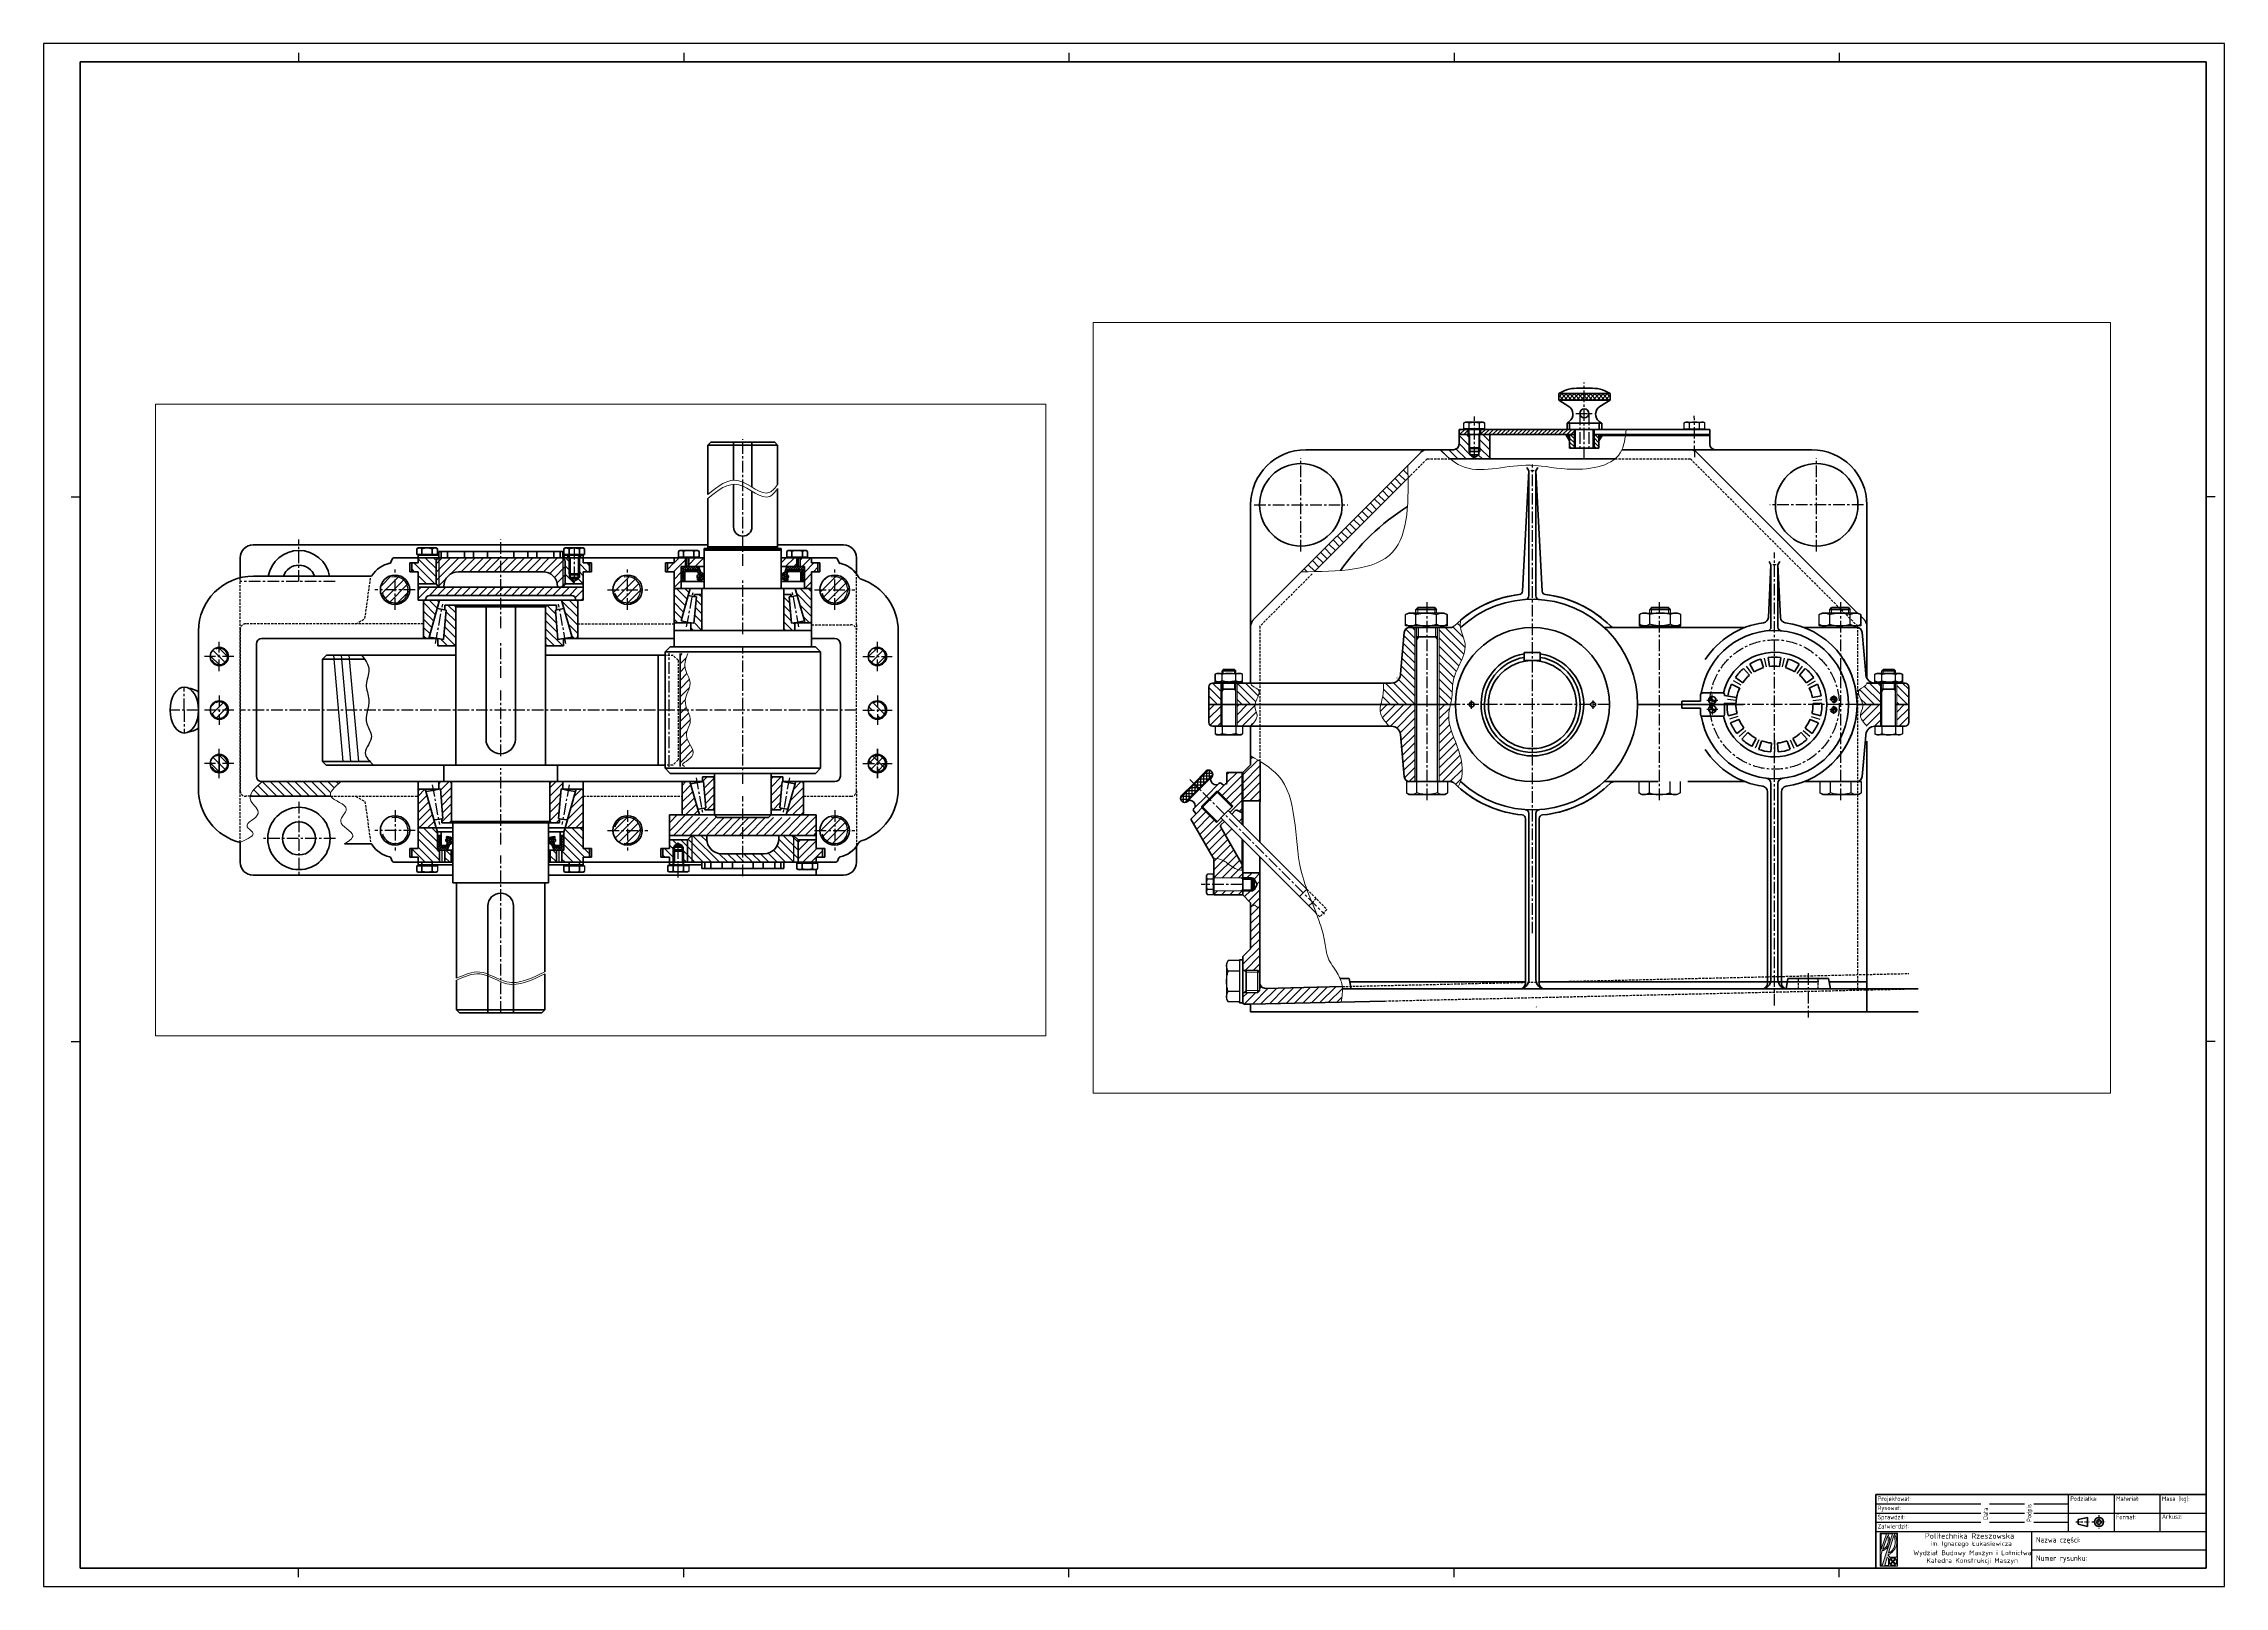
# Paper-space layout 'ark. A0' of a CAD drawing. Header units: millimetres. Extents: x 0 to 1189, y 0 to 841.
# The model-space entities are those that its viewports show. They can reach past a viewport. Long polylines and large blocks are cut down to what shows.
import ezdxf
from ezdxf.enums import TextEntityAlignment as Align

# ---------------------------------------------------------------- set-up
doc = ezdxf.new("R2010")
doc.units = ezdxf.units.MM
doc.header["$LTSCALE"] = 0.2
for name, pattern in [('CENTER', [50.8, 31.75, -6.35, 6.35, -6.35]), ('HIDDEN', [9.525, 6.35, -3.175]), ('KRESKAKROPKA2', [12.7, 6.35, -3.175, 0, -3.175])]:
    doc.linetypes.add(name, pattern=pattern)
for name, color, linetype, lineweight in [('_Kreskowanie', 1, 'Continuous', 25), ('_Linie cienkie', 5, 'Continuous', 25), ('_Linie grube', 7, 'Continuous', 50), ('_Linie niewidoczne', 6, 'HIDDEN', 25), ('_Osie symetrii', 4, 'CENTER', 25), ('_Osie symetrii_2', 4, 'KRESKAKROPKA2', 25), ('kontur', 10, 'Continuous', 15), ('Tabelka cienka', 3, 'Continuous', 25)]:
    doc.layers.add(name, color=color, linetype=linetype, lineweight=lineweight)
doc.layers.add('_Pomocnicza', color=21, linetype='Continuous', plot=False)
doc.layers.add('Rzutnie', color=9, linetype='Continuous', plot=False)
doc.layers.add('SLD-0', color=179, linetype='Continuous')
doc.styles.add('Opis tabelki', font='isocpeur.ttf')
doc.styles.add('styl1', font='isocpeur.ttf')
pattern_1 = [(45, (-28, 0), (-2.245064, 2.245064), [])]
pattern_2 = [(135, (-28, 0), (-2.245064, -2.245064), [])]
pattern_3 = [(135, (-3, 0), (-2.245064, -2.245064), [])]
pattern_4 = [(45, (139.5, 0), (-2.245064, 2.245064), [])]
pattern_5 = [(135, (-1.7902, 0), (-1.122532, -1.122532), [])]
pattern_6 = [(45, (-27.9406, 0), (-1.122532, 1.122532), [])]
pattern_7 = [(45, (-28, 0), (-1.122532, 1.122532), [])]
pattern_8 = [(45, (-28, 0), (-0.6735192, 0.6735192), [])]
pattern_9 = [(135, (-28, 0), (-0.6735192, -0.6735192), [])]

# ---------------------------------------------------------------- blocks, each defined once
blk = doc.blocks.new('Ramka_A0')
at = {"layer": '_Linie grube'}
blk.add_lwpolyline([(20, 10), (1179, 10), (1179, 831), (20, 831)], close=True, dxfattribs=at)
at = {"layer": '_Pomocnicza'}
blk.add_lwpolyline([(0, 0), (1189, 0), (1189, 841), (0, 841)], close=True, dxfattribs=at)
blk = doc.blocks.new('Tabelka')
h = blk.add_hatch(color=5)
h.paths.add_polyline_path([(-177.6, 1), (-168.2, 1), (-168.2, 19), (-177.6, 19)])
h.paths.add_polyline_path([(-177.2, 10.2), (-177.2, 18.7), (-174.2, 18.7)], flags=16)
h.paths.add_polyline_path([(-173.7, 17.4), (-173.6, 17.1), (-173.5, 16.8), (-173.4, 16.5), (-173.4, 16.2), (-173.3, 15.9), (-173.3, 15.6), (-173.3, 15.3), (-173.2, 15), (-173.3, 14.8), (-173.3, 14.5), (-173.3, 14.2), (-173.4, 14), (-173.4, 13.7), (-173.5, 13.4), (-173.6, 13.2), (-173.7, 12.9), (-173.8, 12.7), (-173.9, 12.5), (-174, 12.3), (-174.1, 12), (-174.3, 11.8), (-174.4, 11.6), (-174.6, 11.4), (-174.8, 11.2), (-174.9, 11.1), (-175.1, 10.9), (-175.3, 10.8), (-175.5, 10.6), (-175.7, 10.5), (-175.9, 10.4), (-176.1, 10.3), (-176.3, 10.2)], flags=16)
h.paths.add_polyline_path([(-172.6, 16.3), (-172.7, 16.8), (-172.9, 17.2), (-173.1, 17.7), (-173.3, 18.2), (-173.5, 18.7), (-170.9, 18.7), (-176.5, 1.4), (-177.2, 1.4), (-177.2, 7.2), (-176.5, 9.5), (-176.3, 9.5), (-176.1, 9.6), (-175.8, 9.6), (-175.6, 9.8), (-175.4, 9.9), (-175.1, 10), (-174.9, 10.2), (-174.7, 10.3), (-174.4, 10.5), (-174.2, 10.7), (-174, 10.9), (-173.8, 11.2), (-173.6, 11.4), (-173.4, 11.7), (-173.2, 12), (-173.1, 12.3), (-172.9, 12.6), (-172.8, 12.9), (-172.7, 13.2), (-172.6, 13.6), (-172.5, 13.9), (-172.5, 14.3), (-172.4, 14.7), (-172.4, 15.1), (-172.5, 15.5), (-172.5, 15.9)], flags=16)
h.paths.add_polyline_path([(-170.3, 17.6), (-170.1, 17.2), (-170, 16.9), (-169.8, 16.5), (-169.7, 16.1), (-169.6, 15.7), (-169.6, 15.3), (-169.5, 15), (-169.5, 14.6), (-169.5, 14.2), (-169.5, 13.9), (-169.5, 13.5), (-169.5, 13.2), (-169.6, 12.8), (-169.7, 12.5), (-169.8, 12.1), (-169.9, 11.8), (-170, 11.5), (-170.1, 11.1), (-170.3, 10.8), (-170.5, 10.6), (-170.6, 10.3), (-170.8, 10), (-171, 9.8), (-171.2, 9.5), (-171.4, 9.3), (-171.6, 9.1), (-171.9, 8.9), (-172.1, 8.7), (-172.4, 8.6), (-172.6, 8.4), (-172.9, 8.3), (-173.1, 8.3)], flags=16)
h.paths.add_polyline_path([(-170.1, 18.7), (-168.6, 18.7), (-168.6, 5.9), (-172.4, 5.9), (-173.3, 7), (-172.9, 7.3), (-172.5, 7.5), (-172.1, 7.8), (-171.8, 8.1), (-171.4, 8.4), (-171.1, 8.7), (-170.8, 9), (-170.5, 9.3), (-170.3, 9.6), (-170, 10), (-169.7, 10.3), (-169.5, 10.6), (-169.4, 11), (-169.2, 11.3), (-169, 11.7), (-168.9, 12), (-168.8, 12.4), (-168.7, 12.8), (-168.6, 13.2), (-168.6, 13.5), (-168.6, 13.9), (-168.6, 14.3), (-168.6, 14.7), (-168.7, 15.1), (-168.8, 15.6), (-168.9, 16), (-169, 16.4), (-169.2, 16.9), (-169.4, 17.3), (-169.6, 17.7), (-169.9, 18.2)], flags=16)
h.paths.add_polyline_path([(-173.9, 5.8), (-173.1, 5.3), (-173.1, 1.3), (-175.1, 1.3)], flags=16)
h.paths.add_polyline_path([(-172.1, 5.4), (-169.3, 5.4), (-170.7, 3.7)], flags=16)
h.paths.add_polyline_path([(-172.6, 4.9), (-170.9, 3.5), (-172.6, 2.1)], flags=16)
h.paths.add_polyline_path([(-168.8, 4.9), (-168.8, 2.1), (-170.5, 3.5)], flags=16)
h.paths.add_polyline_path([(-170.7, 3.3), (-169.3, 1.6), (-172.1, 1.6)], flags=16)
at = {"color": 5, "lineweight": 0}
for p, q in [((-177.6, 19), (-168.2, 19)), ((-177.6, 1), (-177.6, 19)), ((-177.6, 19), (-177.6, 19)), ((-168.2, 19), (-168.2, 1)), ((-168.2, 1), (-177.6, 1))]:
    blk.add_line(p, q, dxfattribs=at)
for points in [[(-177.6, 19), (-168.2, 19), (-168.2, 1), (-177.6, 1), (-177.6, 19), (-177.6, 19)], [(-176.5, 1.4), (-177.2, 1.4), (-177.2, 7.2), (-176.5, 9.5), (-176.3, 9.5), (-176.1, 9.6), (-175.8, 9.6), (-175.6, 9.8), (-175.4, 9.9), (-175.1, 10), (-174.9, 10.2), (-174.7, 10.3), (-174.4, 10.5), (-174.2, 10.7), (-174, 10.9), (-173.8, 11.2), (-173.6, 11.4), (-173.4, 11.7), (-173.2, 12), (-173.1, 12.3), (-172.9, 12.6), (-172.8, 12.9), (-172.7, 13.2), (-172.6, 13.6), (-172.5, 13.9), (-172.5, 14.3), (-172.4, 14.7), (-172.4, 15.1), (-172.5, 15.5), (-172.5, 15.9), (-172.6, 16.3), (-172.7, 16.8), (-172.9, 17.2), (-173.1, 17.7), (-173.3, 18.2), (-173.5, 18.7), (-170.9, 18.7), (-176.5, 1.4), (-176.5, 1.4)], [(-177.2, 10.2), (-174.2, 18.7), (-177.2, 18.7), (-177.2, 10.2), (-177.2, 10.2)], [(-173.7, 17.4), (-176.3, 10.2), (-176.1, 10.3), (-175.9, 10.4), (-175.7, 10.5), (-175.5, 10.6), (-175.3, 10.8), (-175.1, 10.9), (-174.9, 11.1), (-174.8, 11.2), (-174.6, 11.4), (-174.4, 11.6), (-174.3, 11.8), (-174.1, 12), (-174, 12.3), (-173.9, 12.5), (-173.8, 12.7), (-173.7, 12.9), (-173.6, 13.2), (-173.5, 13.4), (-173.4, 13.7), (-173.4, 14), (-173.3, 14.2), (-173.3, 14.5), (-173.3, 14.8), (-173.2, 15), (-173.3, 15.3), (-173.3, 15.6), (-173.3, 15.9), (-173.4, 16.2), (-173.4, 16.5), (-173.5, 16.8), (-173.6, 17.1), (-173.7, 17.4), (-173.7, 17.4)], [(-170.1, 18.7), (-169.9, 18.2), (-169.6, 17.7), (-169.4, 17.3), (-169.2, 16.9), (-169, 16.4), (-168.9, 16), (-168.8, 15.6), (-168.7, 15.1), (-168.6, 14.7), (-168.6, 14.3), (-168.6, 13.9), (-168.6, 13.5), (-168.6, 13.2), (-168.7, 12.8), (-168.8, 12.4), (-168.9, 12), (-169, 11.7), (-169.2, 11.3), (-169.4, 11), (-169.5, 10.6), (-169.7, 10.3), (-170, 10), (-170.3, 9.6), (-170.5, 9.3), (-170.8, 9), (-171.1, 8.7), (-171.4, 8.4), (-171.8, 8.1), (-172.1, 7.8), (-172.5, 7.5), (-172.9, 7.3), (-173.3, 7), (-172.4, 5.9), (-168.6, 5.9), (-168.6, 18.7), (-170.1, 18.7), (-170.1, 18.7)], [(-170.3, 17.6), (-173.1, 8.3), (-172.9, 8.3), (-172.6, 8.4), (-172.4, 8.6), (-172.1, 8.7), (-171.9, 8.9), (-171.6, 9.1), (-171.4, 9.3), (-171.2, 9.5), (-171, 9.8), (-170.8, 10), (-170.6, 10.3), (-170.5, 10.6), (-170.3, 10.8), (-170.1, 11.1), (-170, 11.5), (-169.9, 11.8), (-169.8, 12.1), (-169.7, 12.5), (-169.6, 12.8), (-169.5, 13.2), (-169.5, 13.5), (-169.5, 13.9), (-169.5, 14.2), (-169.5, 14.6), (-169.5, 15), (-169.6, 15.3), (-169.6, 15.7), (-169.7, 16.1), (-169.8, 16.5), (-170, 16.9), (-170.1, 17.2), (-170.3, 17.6), (-170.3, 17.6)], [(-173.1, 1.3), (-175.1, 1.3), (-173.9, 5.8), (-173.1, 5.3), (-173.1, 1.3), (-173.1, 1.3)], [(-170.9, 3.5), (-172.6, 4.9), (-172.6, 2.1), (-170.9, 3.5), (-170.9, 3.5)], [(-170.7, 3.7), (-169.3, 5.4), (-172.1, 5.4), (-170.7, 3.7), (-170.7, 3.7)], [(-170.7, 3.3), (-172.1, 1.6), (-169.3, 1.6), (-170.7, 3.3), (-170.7, 3.3)], [(-170.5, 3.5), (-168.8, 2.1), (-168.8, 4.9), (-170.5, 3.5), (-170.5, 3.5)]]:
    blk.add_lwpolyline(points, dxfattribs=at)
at = {"color": 5, "lineweight": 0, "const_width": 0.301}
for points in [[(-176.5, 1.4), (-177.2, 1.4), (-177.2, 7.2), (-176.5, 9.5), (-176.3, 9.5), (-176.1, 9.6), (-175.8, 9.6), (-175.6, 9.8), (-175.4, 9.9), (-175.1, 10), (-174.9, 10.2), (-174.7, 10.3), (-174.4, 10.5), (-174.2, 10.7), (-174, 10.9), (-173.8, 11.2), (-173.6, 11.4), (-173.4, 11.7), (-173.2, 12), (-173.1, 12.3), (-172.9, 12.6), (-172.8, 12.9), (-172.7, 13.2), (-172.6, 13.6), (-172.5, 13.9), (-172.5, 14.3), (-172.4, 14.7), (-172.4, 15.1), (-172.5, 15.5), (-172.5, 15.9), (-172.6, 16.3), (-172.7, 16.8), (-172.9, 17.2), (-173.1, 17.7), (-173.3, 18.2), (-173.5, 18.7), (-170.9, 18.7), (-176.5, 1.4)], [(-177.2, 10.2), (-174.2, 18.7), (-177.2, 18.7), (-177.2, 10.2)], [(-173.7, 17.4), (-176.3, 10.2), (-176.1, 10.3), (-175.9, 10.4), (-175.7, 10.5), (-175.5, 10.6), (-175.3, 10.8), (-175.1, 10.9), (-174.9, 11.1), (-174.8, 11.2), (-174.6, 11.4), (-174.4, 11.6), (-174.3, 11.8), (-174.1, 12), (-174, 12.3), (-173.9, 12.5), (-173.8, 12.7), (-173.7, 12.9), (-173.6, 13.2), (-173.5, 13.4), (-173.4, 13.7), (-173.4, 14), (-173.3, 14.2), (-173.3, 14.5), (-173.3, 14.8), (-173.2, 15), (-173.3, 15.3), (-173.3, 15.6), (-173.3, 15.9), (-173.4, 16.2), (-173.4, 16.5), (-173.5, 16.8), (-173.6, 17.1), (-173.7, 17.4)], [(-170.1, 18.7), (-169.9, 18.2), (-169.6, 17.7), (-169.4, 17.3), (-169.2, 16.9), (-169, 16.4), (-168.9, 16), (-168.8, 15.6), (-168.7, 15.1), (-168.6, 14.7), (-168.6, 14.3), (-168.6, 13.9), (-168.6, 13.5), (-168.6, 13.2), (-168.7, 12.8), (-168.8, 12.4), (-168.9, 12), (-169, 11.7), (-169.2, 11.3), (-169.4, 11), (-169.5, 10.6), (-169.7, 10.3), (-170, 10), (-170.3, 9.6), (-170.5, 9.3), (-170.8, 9), (-171.1, 8.7), (-171.4, 8.4), (-171.8, 8.1), (-172.1, 7.8), (-172.5, 7.5), (-172.9, 7.3), (-173.3, 7), (-172.4, 5.9), (-168.6, 5.9), (-168.6, 18.7), (-170.1, 18.7)], [(-170.3, 17.6), (-173.1, 8.3), (-172.9, 8.3), (-172.6, 8.4), (-172.4, 8.6), (-172.1, 8.7), (-171.9, 8.9), (-171.6, 9.1), (-171.4, 9.3), (-171.2, 9.5), (-171, 9.8), (-170.8, 10), (-170.6, 10.3), (-170.5, 10.6), (-170.3, 10.8), (-170.1, 11.1), (-170, 11.5), (-169.9, 11.8), (-169.8, 12.1), (-169.7, 12.5), (-169.6, 12.8), (-169.5, 13.2), (-169.5, 13.5), (-169.5, 13.9), (-169.5, 14.2), (-169.5, 14.6), (-169.5, 15), (-169.6, 15.3), (-169.6, 15.7), (-169.7, 16.1), (-169.8, 16.5), (-170, 16.9), (-170.1, 17.2), (-170.3, 17.6)], [(-173.1, 1.3), (-175.1, 1.3), (-173.9, 5.8), (-173.1, 5.3), (-173.1, 1.3)], [(-170.9, 3.5), (-172.6, 4.9), (-172.6, 2.1), (-170.9, 3.5), (-170.9, 3.5)], [(-170.7, 3.7), (-169.3, 5.4), (-172.1, 5.4), (-170.7, 3.7), (-170.7, 3.7)], [(-170.7, 3.3), (-172.1, 1.6), (-169.3, 1.6), (-170.7, 3.3), (-170.7, 3.3)], [(-170.5, 3.5), (-168.8, 2.1), (-168.8, 4.9), (-170.5, 3.5), (-170.5, 3.5)]]:
    blk.add_lwpolyline(points, dxfattribs=at)
at = {"layer": '_Linie grube'}
for p, q in [((-180, 0), (-180, 40)), ((-180, 40), (0, 40)), ((-69.7, 26.4), (-64.7, 27.6)), ((-69.7, 26.4), (-69.7, 23.9)), ((-69.7, 23.9), (-64.7, 22.6)), ((-64.7, 22.6), (-64.7, 27.6))]:
    blk.add_line(p, q, dxfattribs=at)
for radius in [2.5, 1.25]:
    blk.add_circle((-58.4, 25.1), radius, dxfattribs=at)
at = {"layer": '_Osie symetrii_2'}
for p, q in [((-71, 25.1), (-63.4, 25.1)), ((-62.2, 25.1), (-54.6, 25.1)), ((-58.4, 28.9), (-58.4, 21.3))]:
    blk.add_line(p, q, dxfattribs=at)
at = {"layer": 'Tabelka cienka'}
for p, q in [((-75, 20), (-75, 40)), ((-50, 20), (-50, 40)), ((-25, 20), (-25, 40)), ((-180, 35), (-122.7, 35)), ((-180, 30), (-122.7, 30)), ((-180, 25), (-122.7, 25)), ((-118.1, 35), (-99, 35)), ((-118.1, 30), (-99, 30)), ((-118.1, 25), (-99, 25)), ((-93.9, 35), (-75, 35)), ((-93.9, 30), (-75, 30)), ((-93.9, 25), (-75, 25)), ((-75, 30), (0, 30)), ((-180, 20), (0, 20)), ((-95, 0), (-95, 20)), ((-95, 10), (0, 10))]:
    blk.add_line(p, q, dxfattribs=at)
at = {"layer": 'Tabelka cienka', "style": 'Opis tabelki', "width": 0.8}
for s, height, p in [('Projektował:', 2.5, (-179, 37.8)), ('Podziałka:', 2.5, (-74, 37.8)), ('Materiał:', 2.5, (-49, 37.8)), ('Masa [kg]:', 2.5, (-24, 37.8)), ('Sprawdził:', 2.5, (-179, 27.8)), ('Zatwierdził:', 2.5, (-179, 22.8)), ('Rysował:', 2.5, (-179, 32.8)), ('Format:', 2.5, (-49, 27.8)), ('Arkusz:', 2.5, (-24, 28.1)), ('Nazwa części:', 3, (-92.7, 15.4)), ('Numer rysunku:', 3, (-92.7, 5.4))]:
    blk.add_text(s, height=height, dxfattribs=at).set_placement(p, align=Align.MIDDLE_LEFT)
for s, p in [('Data', (-120.2, 26.2)), ('Podpis', (-96.5, 25.2))]:
    blk.add_text(s, height=2.5, rotation=90, dxfattribs=at).set_placement(p, align=Align.MIDDLE_LEFT)
at = {"layer": 'Tabelka cienka', "attachment_point": 1, "style": 'styl1'}
for s, insert, char_height, width in [('Politechnika Rzeszowska', (-153.3, 19), 3, 79.2), ('im. Ignacego Łukasiewicza', (-150.1, 14.6), 2.5, 79.2), ('Wydział Budowy Maszyn i Lotnictwa', (-159.6, 9.6), 2.6, 70.596), ('Katedra Konstrukcji Maszyn', (-152.4, 5.4), 2.6, 56.429)]:
    blk.add_mtext(s, dxfattribs=dict(at, insert=insert, char_height=char_height, width=width))
at = {"layer": 'Tabelka cienka', "style": 'Opis tabelki', "width": 0.8, "flags": 8}
for tag, p in [('PROJEKTOWAŁ', (-162.1, 37.8)), ('DATA1', (-117.9, 37.8)), ('SPRAWDZIŁ', (-162.1, 27.8)), ('ZATWIERDZIŁ', (-162.1, 22.8)), ('RYSOWAŁ', (-162.1, 32.8)), ('DATA2', (-117.9, 32.8)), ('DATA3', (-117.9, 27.8)), ('DATA4', (-117.9, 22.8))]:
    blk.add_attdef(tag, text='', height=2.5, dxfattribs=at).set_placement(p, align=Align.MIDDLE_LEFT)
at = {"layer": 'Tabelka cienka', "style": 'styl1', "flags": 8}
blk.add_attdef('PODZIAŁKA', text='', height=2.5, dxfattribs=at).set_placement((-52, 31), align=Align.BOTTOM_RIGHT)
at = {"layer": 'Tabelka cienka', "style": 'Opis tabelki', "width": 0.8, "flags": 8}
for tag, p in [('MATERIAL', (-27, 31.2)), ('FORMAT', (-27, 21.2)), ('ARKUSZ', (-2, 21.2)), ('MASA', (-2, 31.2))]:
    blk.add_attdef(tag, text='', height=2.5, dxfattribs=at).set_placement(p, align=Align.BOTTOM_RIGHT)
at = {"layer": 'Tabelka cienka', "style": 'styl1', "flags": 8}
for tag, height, p in [('TYTUŁ', 6, (-50.1, 15)), ('NUMER_R', 3.5, (-54.4, 5))]:
    blk.add_attdef(tag, text='', height=height, dxfattribs=at).set_placement(p, align=Align.MIDDLE)

msp = doc.modelspace()

# ---------------------------------------------------------------- hatches: boundary and pattern name
at = {"layer": '_Kreskowanie', "transparency": 33554687}
h = msp.add_hatch(dxfattribs=at)
h.set_pattern_fill('ANSI31', color=256, scale=0.5, angle=90, style=0)
h.paths.add_polyline_path([(733, 337), (733, 337), (722, 337), (719, 337), (719, 333.5), (722, 333.5), (733, 333.5)])
h.paths.add_polyline_path([(747, 337), (743.9, 337), (733, 337), (733, 333.5), (743.9, 333.5), (747, 333.5)])
h = msp.add_hatch(dxfattribs=at)
h.set_pattern_fill('ANSI31', color=256, scale=0.5, style=0)
h.paths.add_polyline_path([(733, 337), (733, 337), (722, 337), (719, 337), (719, 333.5), (722, 333.5), (733, 333.5)])
h.paths.add_polyline_path([(747, 337), (743.9, 337), (733, 337), (733, 333.5), (743.9, 333.5), (747, 333.5)])
h = msp.add_hatch(dxfattribs=at)
h.set_pattern_fill('ANSI31', color=256, angle=90)
edge = h.paths.add_edge_path()
edge.add_line((681.4, 314.7), (676, 314.7))
edge.add_line((676, 314.7), (676, 307.5))
edge.add_line((676, 307.5), (676, 305.5))
edge.add_line((676, 305.5), (675.4, 305))
edge.add_line((675.4, 305), (675.4, 303.6))
edge.add_line((675.4, 303.6), (675.4, 303.6))
edge.add_line((675.4, 303.6), (673, 302.2))
edge.add_line((673, 302.2), (670.5, 303.6))
edge.add_line((670.5, 303.6), (670.5, 303.6))
edge.add_line((670.5, 303.6), (670.5, 305))
edge.add_line((670.5, 305), (670, 305.5))
edge.add_line((670, 305.5), (670, 307.5))
edge.add_line((670, 307.5), (670, 314.7))
edge.add_line((670, 314.7), (664.6, 314.7))
edge.add_line((664.6, 314.7), (664.6, 309.4))
edge.add_arc((661.6, 309.4), 3, -90, 0, ccw=False)
edge.add_line((661.6, 306.4), (654.3, 306.4))
edge.add_spline(control_points=[(654.3, 306.4), (656.1, 304.7), (657.9, 302.9), (659.7, 301.4)], knot_values=[0, 0, 0, 0, 7.122174, 7.122174, 7.122174, 7.122174], degree=3, periodic=0)
edge.add_line((659.7, 301.4), (681.4, 301.4))
edge.add_line((681.4, 301.4), (681.4, 314.7))
h.paths.add_polyline_path([(675.4, 303.6), (675.4, 303.6), (675.4, 303.6)], flags=16)
h = msp.add_hatch(dxfattribs=at)
h.set_pattern_fill('ANSI31', color=256, scale=0.5)
h.paths.add_polyline_path([(727.5, 317.5), (676.5, 317.5), (676.5, 314.7), (727.5, 314.7)])
h.paths.add_polyline_path([(669.4, 317.5), (668.1, 317.5), (664.6, 317.5), (664.6, 314.7), (669.4, 314.7)])
at = {"layer": '_Kreskowanie', "true_color": 0x000000, "transparency": 33554687}
for points in [[(724.9, 314.7), (722.9, 314.7), (724.9, 311.2)], [(740.9, 314.7), (743, 314.7), (740.9, 311.2)]]:
    msp.add_hatch(color=18, dxfattribs=at).paths.add_polyline_path(points)
at = {"layer": '_Kreskowanie', "transparency": 33554687}
h = msp.add_hatch(dxfattribs=at)
h.set_pattern_fill('ANSI31', color=256, scale=0.5, angle=90, style=0)
h.set_pattern_definition(pattern_5)
h.paths.add_polyline_path([(727.5, 314.7), (724.9, 314.7), (724.9, 307.2), (727.5, 307.2)])
h = msp.add_hatch(dxfattribs=at)
h.set_pattern_fill('ANSI31', color=256, scale=0.5, angle=90, style=0)
h.set_pattern_definition(pattern_5)
h.paths.add_polyline_path([(738.3, 314.7), (740.9, 314.7), (740.9, 307.2), (738.3, 307.2)])
h = msp.add_hatch(dxfattribs=at)
h.set_pattern_fill('ANSI31', color=256, angle=90)
edge = h.paths.add_edge_path()
edge.add_spline(control_points=[(636.8, 291), (636.8, 294), (636.8, 295.4), (636.7, 298)], knot_values=[111.435556, 111.435556, 111.435556, 111.435556, 116.160022, 116.160022, 116.160022, 116.160022], degree=3, periodic=0)
edge.add_line((636.7, 298), (578.6, 239.9))
edge.add_spline(control_points=[(578.6, 239.9), (581.3, 239.9), (583.1, 239.9), (585.8, 240)], knot_values=[0, 0, 0, 0, 4.724466, 4.724466, 4.724466, 4.724466], degree=3, periodic=0)
edge.add_line((585.8, 240), (636.8, 291))
h = msp.add_hatch(dxfattribs=at)
h.set_pattern_fill('ANSI31', color=256, angle=90, style=0)
edge = h.paths.add_edge_path()
edge.add_line((640.5, 209.5), (639.8, 209.5))
edge.add_line((639.8, 209.5), (637.7, 209.5))
edge.add_arc((637.7, 206.5), 3, 90, 175)
edge.add_line((634.7, 206.7), (632.9, 186.4))
edge.add_line((632.9, 186.4), (632.7, 183.8))
edge.add_arc((627.7, 184.2), 5, 270, 355, ccw=False)
edge.add_line((627.7, 179.2), (623.4, 179.2))
edge.add_spline(control_points=[(623.4, 179.2), (623.4, 176.8), (623.4, 172.9), (622.2, 168.9), (621.9, 167.5)], knot_values=[0, 0, 0, 0, 7.321366, 11.753668, 11.753668, 11.753668, 11.753668], degree=3, periodic=0)
edge.add_line((621.9, 167.5), (640.5, 167.5))
edge.add_line((640.5, 167.5), (640.5, 209.5))
edge = h.paths.add_edge_path()
edge.add_spline(control_points=[(659.9, 167.5), (660.2, 168.8), (661.1, 173), (660.8, 180.6), (665, 189.6), (669.7, 199.8), (665.8, 206.4), (665.4, 209.5)], knot_values=[3.9815, 3.9815, 3.9815, 3.9815, 8.103514, 16.432113, 26.360843, 37.988694, 47.344731, 47.344731, 47.344731, 47.344731], degree=3, periodic=0)
edge.add_spline(control_points=[(665.4, 209.5), (665.3, 210.8), (665.3, 212.1), (665.4, 213.5)], knot_values=[0, 0, 0, 0, 3.9815, 3.9815, 3.9815, 3.9815], degree=3, periodic=0)
edge.add_arc((704.6, 167.5), 60.4, 130.408, 134.7711)
edge.add_arc((659.9, 212.5), 3, 270, 314.7711, ccw=False)
edge.add_line((659.9, 209.5), (653.8, 209.5))
edge.add_line((653.8, 209.5), (653.8, 167.5))
edge.add_line((653.8, 167.5), (659.9, 167.5))
h = msp.add_hatch(dxfattribs=at)
h.set_pattern_fill('ANSI31', color=256, angle=90)
edge = h.paths.add_edge_path()
edge.add_line((543.6, 179.2), (551, 179.2))
edge.add_spline(control_points=[(551, 179.2), (550.7, 177.5), (559, 176), (554, 170.5), (553.4, 167.5)], knot_values=[12.784417, 12.784417, 12.784417, 12.784417, 18.240966, 26.706246, 26.706246, 26.706246, 26.706246], degree=3, periodic=0)
edge.add_line((553.4, 167.5), (551, 167.5))
edge.add_line((551, 167.5), (543.6, 167.5))
edge.add_line((543.6, 167.5), (543.6, 179.2))
h.paths.add_polyline_path([(528.2, 177.2, -0.414214), (530.2, 179.2), (534.7, 179.2), (534.7, 167.5), (528.2, 167.5)])
h = msp.add_hatch(dxfattribs=at)
h.set_pattern_fill('ANSI31', color=256, angle=90)
h.set_pattern_definition([(135, (-27.9406, 0), (-2.245064, -2.245064), [])])
edge = h.paths.add_edge_path()
edge.add_line((894.4, 179.2), (887, 179.2))
edge.add_spline(control_points=[(887, 179.2), (887.3, 177.5), (879, 176), (884, 170.5), (884.6, 167.5)], knot_values=[12.784417, 12.784417, 12.784417, 12.784417, 18.240966, 26.706246, 26.706246, 26.706246, 26.706246], degree=3, periodic=0)
edge.add_line((884.6, 167.5), (887, 167.5))
edge.add_line((887, 167.5), (894.4, 167.5))
edge.add_line((894.4, 167.5), (894.4, 179.2))
h.paths.add_polyline_path([(909.8, 177.2, 0.414214), (907.8, 179.2), (903.3, 179.2), (903.3, 167.5), (909.8, 167.5)])
at = {"layer": '_Kreskowanie'}
h = msp.add_hatch(dxfattribs=at)
h.set_pattern_fill('ANSI31', color=256, angle=90)
h.paths.add_polyline_path([(106.8, 171, -0.327538), (108.2, 172.9), (108.2, 173), (97, 173), (97, 170.2), (93.5, 170.2), (93.5, 165.5, -0.000508), (93.5, 165.4), (97, 165.4), (97, 158.8), (106.8, 158.8)])
h = msp.add_hatch(dxfattribs=at)
h.set_pattern_fill('ANSI31', color=256)
h.paths.add_polyline_path([(108.2, 172.9, 0.327538), (106.8, 171), (106.8, 158.8), (108.2, 157)])
h.paths.add_polyline_path([(142, 173), (116, 173), (108.8, 173, 0.076321), (108.2, 172.9), (108.2, 157), (111, 157), (111, 157.4, -0.414214), (119, 165.4), (142, 165.4)])
h.paths.add_polyline_path([(175.8, 172.9, 0.076321), (175.2, 173), (142, 173), (142, 165.4), (165, 165.4, -0.414214), (173, 157.4), (173, 157), (175.8, 157)])
h.paths.add_polyline_path([(177.2, 171, 0.327538), (175.8, 172.9), (175.8, 157), (177.2, 158.8)])
at = {"layer": '_Kreskowanie', "transparency": 33554687}
h = msp.add_hatch(dxfattribs=at)
h.set_pattern_fill('ANSI31', color=256, angle=90, style=0)
h.paths.add_polyline_path([(179.3, 173), (175.8, 173), (175.8, 172.9, -0.327538), (177.2, 171), (177.2, 158.8), (182.1, 158.8), (182.1, 160.3), (179.9, 161.6), (179.9, 161.7), (179.3, 162.3), (179.3, 164.3)])
h.paths.add_polyline_path([(190.5, 170.2), (187, 170.2), (187, 173), (184.9, 173), (184.9, 164.3), (184.9, 162.3), (184.3, 161.7), (184.3, 161.6), (182.1, 160.3), (182.1, 158.8), (187, 158.8), (187, 165.4), (190.5, 165.4)])
h.paths.add_polyline_path([(178.7, 174.4), (175.8, 174.4), (175.8, 173), (178.7, 173)])
h.paths.add_polyline_path([(179.3, 174.4), (178.7, 174.4), (178.7, 173), (179.3, 173)])
h.paths.add_polyline_path([(185.5, 174.4), (184.9, 174.4), (184.9, 173), (185.5, 173)])
h.paths.add_polyline_path([(187, 174.4), (185.5, 174.4), (185.5, 173), (187, 173)])
h.paths.add_polyline_path([(179.9, 163.7), (179.3, 164.3), (179.3, 162.3), (179.9, 162.3)], flags=17)
h.paths.add_polyline_path([(184.9, 164.3), (184.3, 163.7), (184.3, 162.3), (184.9, 162.3)], flags=17)
h = msp.add_hatch(dxfattribs=at)
h.set_pattern_fill('ANSI31', color=256, style=0)
h.set_pattern_definition(pattern_1)
h.paths.add_polyline_path([(242.7, 173), (236.5, 173), (236.5, 170.2), (233, 170.2), (233, 165.4), (236.5, 165.4), (236.5, 156.2), (237.5, 156.2), (240.4, 156.2), (240.4, 168.2), (242.7, 168.2)])
h = msp.add_hatch(dxfattribs=at)
h.set_pattern_fill('ANSI31', color=256, scale=0.3, style=0)
h.set_pattern_definition(pattern_8)
h.paths.add_polyline_path([(249.9, 168.2), (244.5, 168.2), (240.4, 168.2), (240.4, 160.1), (242.4, 160.1), (242.4, 161.1), (241.7, 161.1), (241.7, 165.9, -0.414214), (242.2, 166.4), (249.4, 166.4), (249.4, 165.6), (250.2, 163.8, -0.414214), (251.4, 162.7, -0.495862), (249.9, 161.6), (249.7, 161.5, 0.364588), (249.4, 161.3), (249.4, 161, 0.456336), (249.7, 160.7), (251.8, 161), (253, 162.7), (251.9, 164.9), (251.3, 164.9, -0.310394), (251.1, 165)])
h = msp.add_hatch(dxfattribs=at)
h.set_pattern_fill('ANSI31', color=256, scale=0.3, angle=90, style=0)
h.set_pattern_definition(pattern_9)
h.paths.add_polyline_path([(249.9, 168.2), (244.5, 168.2), (240.4, 168.2), (240.4, 160.1), (242.4, 160.1), (242.4, 161.1), (241.7, 161.1), (241.7, 165.9, -0.414214), (242.2, 166.4), (249.4, 166.4), (249.4, 165.6), (250.2, 163.8, -0.414214), (251.4, 162.7, -0.495862), (249.9, 161.6), (249.7, 161.5, 0.364588), (249.4, 161.3), (249.4, 161, 0.456336), (249.7, 160.7), (251.8, 161), (253, 162.7), (251.9, 164.9), (251.3, 164.9, -0.310394), (251.1, 165)])
h = msp.add_hatch(dxfattribs=at)
h.set_pattern_fill('ANSI31', color=256, style=0)
h.set_pattern_definition(pattern_1)
h.paths.add_polyline_path([(253, 173), (244.5, 173), (244.5, 168.2), (251.2, 168.2), (253, 168.2)])
h = msp.add_hatch(dxfattribs=at)
h.set_pattern_fill('ANSI31', color=256, style=0)
h.set_pattern_definition(pattern_1)
h.paths.add_polyline_path([(295, 173), (303.5, 173), (303.5, 168.2), (296.8, 168.2), (295, 168.2)])
h = msp.add_hatch(dxfattribs=at)
h.set_pattern_fill('ANSI31', color=256, scale=0.3, style=0)
h.set_pattern_definition(pattern_8)
h.paths.add_polyline_path([(298.1, 168.2), (303.5, 168.2), (307.6, 168.2), (307.6, 160.1), (305.6, 160.1), (305.6, 161.1), (306.3, 161.1), (306.3, 165.9, 0.414214), (305.8, 166.4), (298.6, 166.4), (298.6, 165.6), (297.8, 163.8, 0.414214), (296.6, 162.7, 0.495862), (298.1, 161.6), (298.3, 161.5, -0.364588), (298.6, 161.3), (298.6, 161, -0.456336), (298.3, 160.7), (296.2, 161), (295, 162.7), (296.1, 164.9), (296.7, 164.9, 0.310394), (296.9, 165)])
h = msp.add_hatch(dxfattribs=at)
h.set_pattern_fill('ANSI31', color=256, scale=0.3, angle=90, style=0)
h.set_pattern_definition(pattern_9)
h.paths.add_polyline_path([(298.1, 168.2), (303.5, 168.2), (307.6, 168.2), (307.6, 160.1), (305.6, 160.1), (305.6, 161.1), (306.3, 161.1), (306.3, 165.9, 0.414214), (305.8, 166.4), (298.6, 166.4), (298.6, 165.6), (297.8, 163.8, 0.414214), (296.6, 162.7, 0.495862), (298.1, 161.6), (298.3, 161.5, -0.364588), (298.6, 161.3), (298.6, 161, -0.456336), (298.3, 160.7), (296.2, 161), (295, 162.7), (296.1, 164.9), (296.7, 164.9, 0.310394), (296.9, 165)])
h = msp.add_hatch(dxfattribs=at)
h.set_pattern_fill('ANSI31', color=256, style=0)
h.set_pattern_definition(pattern_1)
h.paths.add_polyline_path([(305.3, 173), (311.5, 173), (311.5, 170.2), (315, 170.2), (315, 165.4), (311.5, 165.4), (311.5, 156.2), (310.5, 156.2), (307.6, 156.2), (307.6, 168.2), (305.3, 168.2)])
h = msp.add_hatch(dxfattribs=at)
h.set_pattern_fill('ANSI31', color=256)
edge = h.paths.add_edge_path()
edge.add_line((543.6, 167.5), (551, 167.5))
edge.add_line((551, 167.5), (553.4, 167.5))
edge.add_spline(control_points=[(553.4, 167.5), (553.4, 167.2), (553.2, 165.1), (555.9, 161.1), (552.8, 157.7), (551, 155.7)], knot_values=[0, 0, 0, 0, 0.844466, 5.735634, 12.784417, 12.784417, 12.784417, 12.784417], degree=3, periodic=0)
edge.add_line((551, 155.7), (543.6, 155.7))
edge.add_line((543.6, 155.7), (543.6, 167.5))
h.paths.add_polyline_path([(528.2, 167.5), (534.7, 167.5), (534.7, 155.7), (533.5, 155.7), (531.6, 155.7), (530.2, 155.7, -0.414214), (528.2, 157.7)])
h = msp.add_hatch(dxfattribs=at)
h.set_pattern_fill('ANSI31', color=256, style=0)
edge = h.paths.add_edge_path()
edge.add_line((640.5, 167.5), (621.9, 167.5))
edge.add_spline(control_points=[(621.9, 167.5), (621.6, 166.3), (621.1, 162), (624.2, 158.3), (626.5, 155.7)], knot_values=[11.753668, 11.753668, 11.753668, 11.753668, 15.452203, 24.970894, 24.970894, 24.970894, 24.970894], degree=3, periodic=0)
edge.add_line((626.5, 155.7), (627.7, 155.7))
edge.add_arc((627.7, 150.7), 5, 5, 90, ccw=False)
edge.add_line((632.7, 151.2), (634.7, 128.2))
edge.add_arc((637.7, 128.5), 3, 185, 270)
edge.add_line((637.7, 125.5), (640.5, 125.5))
edge.add_line((640.5, 125.5), (640.5, 167.5))
edge = h.paths.add_edge_path()
edge.add_spline(control_points=[(665.4, 125.5), (667.8, 131.6), (664.2, 144.6), (657.8, 158), (659.5, 165.5), (659.9, 167.5)], knot_values=[47.344731, 47.344731, 47.344731, 47.344731, 67.165531, 84.142623, 90.168854, 90.168854, 90.168854, 90.168854], degree=3, periodic=0)
edge.add_line((659.9, 167.5), (653.8, 167.5))
edge.add_line((653.8, 167.5), (653.8, 125.5))
edge.add_line((653.8, 125.5), (659.9, 125.5))
edge.add_arc((659.9, 122.5), 3, 45.2289, 90, ccw=False)
edge.add_arc((704.6, 167.5), 60.4, 225.2289, 227.9466)
edge.add_spline(control_points=[(664.1, 122.6), (664.6, 123.6), (665.1, 124.5), (665.4, 125.5)], knot_values=[0, 0, 0, 0, 3.131911, 3.131911, 3.131911, 3.131911], degree=3, periodic=0)
h = msp.add_hatch(dxfattribs=at)
h.set_pattern_fill('ANSI31', color=256, scale=0.5, style=0)
h.set_pattern_definition(pattern_6)
h.paths.add_polyline_path([(868.9, 171.6), (868.9, 170.3), (870.2, 170.3, 0.414214)])
h.paths.add_polyline_path([(868.9, 171.6, 0.414214), (867.6, 170.3), (868.9, 170.3)])
h.paths.add_polyline_path([(868.9, 170.3), (867.6, 170.3, 0.414214), (868.9, 169)])
h.paths.add_polyline_path([(870.2, 170.3), (868.9, 170.3), (868.9, 169, 0.414214)])
h = msp.add_hatch(dxfattribs=at)
h.set_pattern_fill('ANSI31', color=256)
h.set_pattern_definition([(45, (-27.9406, 0), (-2.245064, 2.245064), [])])
edge = h.paths.add_edge_path()
edge.add_line((894.4, 167.5), (887, 167.5))
edge.add_line((887, 167.5), (884.6, 167.5))
edge.add_spline(control_points=[(884.6, 167.5), (884.6, 167.2), (884.8, 165.1), (882.1, 161.1), (885.2, 157.7), (887, 155.7)], knot_values=[0, 0, 0, 0, 0.844466, 5.735634, 12.784417, 12.784417, 12.784417, 12.784417], degree=3, periodic=0)
edge.add_line((887, 155.7), (894.4, 155.7))
edge.add_line((894.4, 155.7), (894.4, 167.5))
h.paths.add_polyline_path([(909.8, 167.5), (903.3, 167.5), (903.3, 155.7), (904.5, 155.7), (906.4, 155.7), (907.8, 155.7, 0.414214), (909.8, 157.7)])
at = {"layer": '_Kreskowanie'}
h = msp.add_hatch(dxfattribs=at)
h.set_pattern_fill('ANSI31', color=256)
h.paths.add_polyline_path([(84.4, 163.6), (84.4, 155.6), (92.4, 155.6, 0.414214)])
h.paths.add_polyline_path([(84.4, 163.6, 0.414214), (76.4, 155.6), (84.4, 155.6)])
h.paths.add_polyline_path([(92.4, 155.6), (84.4, 155.6), (84.4, 147.6, 0.414214)])
h.paths.add_polyline_path([(84.4, 155.6), (76.4, 155.6, 0.414214), (84.4, 147.6)])
h = msp.add_hatch(dxfattribs=at)
h.set_pattern_fill('ANSI31', color=256)
h.paths.add_polyline_path([(142, 157), (97, 157), (97, 150), (101.2, 150), (101.2, 150.5, -0.414214), (103.2, 152.5), (142, 152.5)])
h.paths.add_polyline_path([(187, 157), (142, 157), (142, 152.5), (180.8, 152.5, -0.414214), (182.8, 150.5), (182.8, 150), (187, 150)])
at = {"layer": '_Kreskowanie', "transparency": 33554687}
h = msp.add_hatch(dxfattribs=at)
h.set_pattern_fill('ANSI31', color=256)
h.paths.add_polyline_path([(211.2, 162.7), (211.2, 155.6), (218.4, 155.6, 0.414214)])
h.paths.add_polyline_path([(218.4, 155.6), (211.2, 155.6), (211.2, 148.5, 0.414214)])
h.paths.add_polyline_path([(211.2, 155.6), (203.2, 155.6, 0.414214), (211.2, 147.6)])
h.paths.add_polyline_path([(211.2, 163.6, 0.414214), (203.2, 155.6), (211.2, 155.6)])
h.paths.add_polyline_path([(211.2, 31.5), (211.2, 24.4), (218.4, 24.4, 0.414214)])
h.paths.add_polyline_path([(218.4, 24.4), (211.2, 24.4), (211.2, 17.3, 0.414214)])
h.paths.add_polyline_path([(211.2, 32.4, 0.414214), (203.2, 24.4), (211.2, 24.4)])
h.paths.add_polyline_path([(211.2, 24.4), (203.2, 24.4, 0.414214), (211.2, 16.4)])
at = {"layer": '_Kreskowanie'}
h = msp.add_hatch(dxfattribs=at)
h.set_pattern_fill('ANSI31', color=256, angle=90)
h.set_pattern_definition(pattern_2)
h.paths.add_polyline_path([(245.4, 156.2), (237.5, 156.2, 0.414214), (236.5, 155.2), (236.5, 138.6, 0.414214), (237.5, 137.6), (243.8, 137.6), (243.9, 138), (240.4, 138.6), (244.3, 152.5)])
h.paths.add_polyline_path([(251.6, 151.6), (253, 153), (247.7, 153), (247.7, 151.9), (248.7, 151.8), (247.4, 137.3), (245.7, 137.6), (245.7, 133.4), (248.8, 133.4), (250.6, 133.4, 0.414214), (251.6, 134.4)])
h.paths.add_polyline_path([(299.3, 151.8), (300.3, 151.9), (300.3, 153), (295, 153), (296.4, 151.6), (296.4, 136.4), (296.4, 134.4, 0.414214), (297.4, 133.4), (299.2, 133.4), (302.3, 133.4), (302.3, 137.6), (300.6, 137.3)])
h.paths.add_polyline_path([(311.5, 153.2), (311.5, 155.2, 0.414214), (310.5, 156.2), (302.6, 156.2), (303.7, 152.5), (307.6, 138.6), (307.9, 137.6), (310.5, 137.6, 0.414214), (311.5, 138.6)])
at = {"layer": '_Kreskowanie', "transparency": 33554687}
h = msp.add_hatch(dxfattribs=at)
h.set_pattern_fill('ANSI31', color=256, scale=0.5, style=0)
h.set_pattern_definition(pattern_7)
h.paths.add_polyline_path([(249.4, 166.4), (242.2, 166.4, 0.414214), (241.7, 165.9), (241.7, 161.1), (242.4, 161.1), (242.4, 165.1, -0.414214), (242.9, 165.6), (247.1, 165.6), (249.4, 165.6)])
h = msp.add_hatch(dxfattribs=at)
h.set_pattern_fill('ANSI31', color=256, scale=0.5, style=0)
h.set_pattern_definition(pattern_7)
h.paths.add_polyline_path([(298.6, 166.4), (305.8, 166.4, -0.414214), (306.3, 165.9), (306.3, 161.1), (305.6, 161.1), (305.6, 165.1, 0.414214), (305.1, 165.6), (300.9, 165.6), (298.6, 165.6)])
at = {"layer": '_Kreskowanie'}
h = msp.add_hatch(dxfattribs=at)
h.set_pattern_fill('ANSI31', color=256)
h.set_pattern_definition(pattern_4)
h.paths.add_polyline_path([(324.1, 163.6), (324.1, 155.6), (316.1, 155.6, -0.414214)])
h.paths.add_polyline_path([(324.1, 163.6, -0.414214), (332.1, 155.6), (324.1, 155.6)])
h.paths.add_polyline_path([(316.1, 155.6), (324.1, 155.6), (324.1, 147.6, -0.414214)])
h.paths.add_polyline_path([(324.1, 155.6), (332.1, 155.6, -0.414214), (324.1, 147.6)])
at = {"layer": '_Kreskowanie', "transparency": 33554687}
h = msp.add_hatch(dxfattribs=at)
h.set_pattern_fill('ANSI31', color=256, scale=0.5, style=0)
h.set_pattern_definition(pattern_6)
h.paths.add_polyline_path([(868.9, 163.3), (868.9, 164.6), (870.2, 164.6, -0.414214)])
h.paths.add_polyline_path([(868.9, 163.3, -0.414214), (867.6, 164.6), (868.9, 164.6)])
h.paths.add_polyline_path([(868.9, 164.6), (867.6, 164.6, -0.414214), (868.9, 165.9)])
h.paths.add_polyline_path([(870.2, 164.6), (868.9, 164.6), (868.9, 165.9, -0.414214)])
at = {"layer": '_Kreskowanie'}
h = msp.add_hatch(dxfattribs=at)
h.set_pattern_fill('ANSI31', color=256, angle=90)
h.set_pattern_definition(pattern_3)
h.paths.add_polyline_path([(102.8, 129), (100, 129), (100, 148, -0.414214), (102, 150), (107.7, 150), (108.7, 150)])
at = {"layer": '_Kreskowanie', "transparency": 33554687}
h = msp.add_hatch(dxfattribs=at)
h.set_pattern_fill('ANSI31', color=256, angle=90)
h.paths.add_polyline_path([(117.5, 146.2, 0.414214), (116.5, 147.2), (111.6, 147.2), (111.6, 144.6), (112.2, 144.5), (110.8, 128.4), (107.7, 129), (107.7, 125), (110.5, 125), (115.5, 125), (116.5, 125, 0.414214), (117.5, 126), (117.5, 127)])
h.paths.add_polyline_path([(171.8, 144.5), (172.4, 144.6), (172.4, 147.2), (167.5, 147.2, 0.414214), (166.5, 146.2), (166.5, 127), (166.5, 126, 0.414214), (167.5, 125), (168.5, 125), (173.5, 125), (176.3, 125), (176.3, 129), (173.2, 128.4)])
at = {"layer": '_Kreskowanie'}
h = msp.add_hatch(dxfattribs=at)
h.set_pattern_fill('ANSI31', color=256, angle=90)
h.set_pattern_definition(pattern_3)
h.paths.add_polyline_path([(181.2, 129), (184, 129), (184, 148, 0.414214), (182, 150), (176.3, 150), (175.2, 150)])
at = {"layer": '_Kreskowanie', "transparency": 33554687}
h = msp.add_hatch(dxfattribs=at)
h.set_pattern_fill('ANSI31', color=256, scale=0.5, angle=45, style=0)
h.paths.add_polyline_path([(530.4, 129.4, 0.198912), (529.8, 130.8), (529.5, 131.2, 0.198912), (528, 131.8), (512.7, 116.5, 0.198912), (513.3, 115), (513.7, 114.6, 0.198912), (515.1, 114.1)])
h = msp.add_hatch(dxfattribs=at)
h.set_pattern_fill('ANSI31', color=256, scale=0.5, angle=135, style=0)
h.paths.add_polyline_path([(530.4, 129.4, 0.198912), (529.8, 130.8), (529.5, 131.2, 0.198912), (528, 131.8), (512.7, 116.5, 0.198912), (513.3, 115), (513.7, 114.6, 0.198912), (515.1, 114.1)])
h = msp.add_hatch(dxfattribs=at)
h.set_pattern_fill('ANSI31', color=256, style=0)
edge = h.paths.add_edge_path()
edge.add_arc((535.5, 101.1), 1, 135, 210, ccw=False)
edge.add_line((534.8, 101.9), (536.7, 103.8))
edge.add_line((536.7, 103.8), (534.8, 105.8))
edge.add_line((534.8, 105.8), (532.3, 103.3))
edge.add_line((532.3, 103.3), (524.4, 111.2))
edge.add_line((524.4, 111.2), (518.3, 105.1))
edge.add_line((518.3, 105.1), (530.6, 83.9))
edge.add_spline(control_points=[(530.6, 83.9), (532.5, 83.6), (537, 83), (541.1, 78.1), (545, 77.3), (546.4, 77.1)], knot_values=[0, 0, 0, 0, 5.625336, 13.360342, 17.515317, 17.515317, 17.515317, 17.515317], degree=3, periodic=0)
edge.add_line((546.4, 77.1), (546.4, 80.3))
edge.add_line((546.4, 80.3), (534.7, 100.6))
h.paths.add_polyline_path([(546.4, 130.5), (538.1, 130.5), (538.1, 124.9, -0.558483), (537.5, 124.4), (533.3, 120.1), (541.2, 112.2), (538.7, 109.7), (540.7, 107.7), (542.6, 109.7, -0.339454), (543.8, 109.8), (546.4, 108.4)])
edge = h.paths.add_edge_path()
edge.add_spline(control_points=[(556.1, 136.1), (556, 136.1), (556, 136.1), (556, 136.2)], knot_values=[5.945462, 5.945462, 5.945462, 5.945462, 6.057754, 6.057754, 6.057754, 6.057754], degree=3, periodic=0)
edge.add_spline(control_points=[(556, 136.2), (554.3, 137.3), (552.6, 138.4), (551, 139.5)], knot_values=[0, 0, 0, 0, 5.945462, 5.945462, 5.945462, 5.945462], degree=3, periodic=0)
edge.add_line((551, 139.5), (551, 134.7))
edge.add_line((551, 134.7), (546.8, 130.5))
edge.add_line((546.8, 130.5), (546.8, 115))
edge.add_line((546.8, 115), (556, 115))
edge.add_line((556, 115), (556.1, 136.1))
edge = h.paths.add_edge_path()
edge.add_spline(control_points=[(546.8, 77), (546.7, 77), (546.5, 77.1), (546.4, 77.1)], knot_values=[17.515317, 17.515317, 17.515317, 17.515317, 17.860767, 17.860767, 17.860767, 17.860767], degree=3, periodic=0)
edge.add_spline(control_points=[(546.4, 77.1), (545, 77.3), (541.1, 78.1), (537, 83), (532.5, 83.6), (530.6, 83.9)], knot_values=[0, 0, 0, 0, 4.154975, 11.889981, 17.515317, 17.515317, 17.515317, 17.515317], degree=3, periodic=0)
edge.add_arc((528, 82.4), 3, 0, 30, ccw=False)
edge.add_line((531, 82.4), (531, 73))
edge.add_line((531, 73), (546.8, 73))
edge.add_line((546.8, 73), (546.8, 77))
h.paths.add_polyline_path([(546.8, 65.9), (531, 65.9), (531, 64.6), (531, 63.7), (546.8, 63.7)])
at = {"layer": '_Kreskowanie'}
h = msp.add_hatch(dxfattribs=at)
h.set_pattern_fill('ANSI31', color=256, angle=90)
h.paths.add_polyline_path([(-6.4, 119.2), (-11.4, 119.2), (-11.4, 114.2, 0.414214)])
h.paths.add_polyline_path([(-11.4, 119.2), (-16.4, 119.2, 0.414214), (-11.4, 114.2)])
h.paths.add_polyline_path([(-11.4, 124.2, 0.414214), (-16.4, 119.2), (-11.4, 119.2)])
h.paths.add_polyline_path([(-11.4, 124.2), (-11.4, 119.2), (-6.4, 119.2, 0.414214)])
h.paths.add_polyline_path([(-11.4, 65.8), (-11.4, 60.8), (-6.4, 60.8, 0.414214)])
h.paths.add_polyline_path([(-11.4, 65.8, 0.414214), (-16.4, 60.8), (-11.4, 60.8)])
h.paths.add_polyline_path([(-11.4, 60.8), (-16.4, 60.8, 0.414214), (-11.4, 55.8)])
h.paths.add_polyline_path([(-6.4, 60.8), (-11.4, 60.8), (-11.4, 55.8, 0.414214)])
h = msp.add_hatch(dxfattribs=at)
h.set_pattern_fill('ANSI31', color=256)
h.set_pattern_definition(pattern_1)
edge = h.paths.add_edge_path()
edge.add_spline(control_points=[(243.1, 62), (244.7, 63.1), (249.7, 66.8), (240.4, 75.4), (246.8, 83.3), (244.7, 87.9), (243.9, 90)], knot_values=[31.943975, 31.943975, 31.943975, 31.943975, 37.132668, 48.279328, 56.081532, 62.531978, 62.531978, 62.531978, 62.531978], degree=3, periodic=0)
edge.add_line((243.9, 90), (239.8, 90))
edge.add_line((239.8, 90), (239.8, 62))
edge.add_line((239.8, 62), (239.8, 59.2))
edge.add_line((239.8, 59.2), (242.2, 59.2))
edge.add_spline(control_points=[(242.2, 59.2), (241.8, 59.5), (240.5, 60.5), (242.1, 61.4), (243.1, 62)], knot_values=[0, 0, 0, 0, 1.350987, 3.959798, 3.959798, 3.959798, 3.959798], degree=3, periodic=0)
edge = h.paths.add_edge_path()
edge.add_spline(control_points=[(243.9, 90), (243.2, 91.7), (241.3, 96.6), (247.8, 104.4), (241.7, 111.8), (242.5, 116.4), (243, 118)], knot_values=[2.836403, 2.836403, 2.836403, 2.836403, 8.053796, 17.966052, 27.003703, 31.943975, 31.943975, 31.943975, 31.943975], degree=3, periodic=0)
edge.add_spline(control_points=[(243, 118), (243.3, 118.9), (243.7, 119.9), (244, 120.8)], knot_values=[0, 0, 0, 0, 2.836403, 2.836403, 2.836403, 2.836403], degree=3, periodic=0)
edge.add_line((244, 120.8), (239.8, 120.8))
edge.add_line((239.8, 120.8), (239.8, 118))
edge.add_line((239.8, 118), (239.8, 90))
edge.add_line((239.8, 90), (243.9, 90))
h = msp.add_hatch(dxfattribs=at)
h.set_pattern_fill('ANSI31', color=256)
h.set_pattern_definition(pattern_1)
h.paths.add_polyline_path([(352.4, 119.2), (347.4, 119.2), (347.4, 114.2, 0.414214)])
h.paths.add_polyline_path([(347.4, 119.2), (342.4, 119.2, 0.414214), (347.4, 114.2)])
h.paths.add_polyline_path([(347.4, 124.2, 0.414214), (342.4, 119.2), (347.4, 119.2)])
h.paths.add_polyline_path([(347.4, 124.2), (347.4, 119.2), (352.4, 119.2, 0.414214)])
h.paths.add_polyline_path([(347.4, 65.8), (347.4, 60.8), (352.4, 60.8, 0.414214)])
h.paths.add_polyline_path([(347.4, 65.8, 0.414214), (342.4, 60.8), (347.4, 60.8)])
h.paths.add_polyline_path([(347.4, 60.8), (342.4, 60.8, 0.414214), (347.4, 55.8)])
h.paths.add_polyline_path([(352.4, 60.8), (347.4, 60.8), (347.4, 55.8, 0.414214)])
h = msp.add_hatch(dxfattribs=at)
h.set_pattern_fill('ANSI31', color=256)
h.paths.add_polyline_path([(-11.4, 95), (-11.4, 90), (-6.4, 90, 0.414214)])
h.paths.add_polyline_path([(-11.4, 95, 0.414214), (-16.4, 90), (-11.4, 90)])
h.paths.add_polyline_path([(-11.4, 90), (-16.4, 90, 0.414214), (-11.4, 85)])
h.paths.add_polyline_path([(-6.4, 90), (-11.4, 90), (-11.4, 85, 0.414214)])
h = msp.add_hatch(dxfattribs=at)
h.set_pattern_fill('ANSI31', color=256, angle=90)
h.set_pattern_definition(pattern_2)
h.paths.add_polyline_path([(352.4, 90, 0.414214), (347.4, 95), (347.4, 90)], flags=16)
h.paths.add_polyline_path([(352.4, 90, 1), (342.4, 90)], flags=17)
h.paths.add_polyline_path([(347.4, 95, 0.414214), (342.4, 90, 0.414214), (347.4, 85)], flags=17)
h.paths.add_polyline_path([(352.4, 90, 1), (342.4, 90, 1)])
at = {"layer": '_Kreskowanie', "transparency": 33554687}
h = msp.add_hatch(dxfattribs=at)
h.set_pattern_fill('ANSI31', color=256, style=0)
edge = h.paths.add_edge_path()
edge.add_spline(control_points=[(556, 57.5), (555.7, 57.2), (554.8, 56.5), (553.1, 59), (551.7, 57.6), (551, 56.8)], knot_values=[0, 0, 0, 0, 1.004378, 3.241352, 5.81291, 5.81291, 5.81291, 5.81291], degree=3, periodic=0)
edge.add_line((551, 56.8), (551, 34.3))
edge.add_line((551, 34.3), (546.8, 30.1))
edge.add_line((546.8, 30.1), (546.8, 22.6))
edge.add_line((546.8, 22.6), (554.9, 22.6))
edge.add_line((554.9, 22.6), (556, 21.6))
edge.add_line((556, 21.6), (556, 57.5))
edge = h.paths.add_edge_path()
edge.add_line((556, 75.8), (546.8, 75.8))
edge.add_line((546.8, 75.8), (546.8, 73))
edge.add_line((546.8, 73), (551.5, 73))
edge.add_line((551.5, 73), (552.1, 73))
edge.add_line((552.1, 73), (552.7, 72.4))
edge.add_line((552.7, 72.4), (552.9, 72.4))
edge.add_line((552.9, 72.4), (554.5, 69.4))
edge.add_line((554.5, 69.4), (552.9, 66.5))
edge.add_line((552.9, 66.5), (552.7, 66.5))
edge.add_line((552.7, 66.5), (552.1, 65.9))
edge.add_line((552.1, 65.9), (551.5, 65.9))
edge.add_line((551.5, 65.9), (546.8, 65.9))
edge.add_line((546.8, 65.9), (546.8, 63.7))
edge.add_line((546.8, 63.7), (551, 59.5))
edge.add_line((551, 59.5), (551, 56.8))
edge.add_spline(control_points=[(551, 56.8), (551.7, 57.6), (553.1, 59), (554.8, 56.5), (555.7, 57.2), (556, 57.5)], knot_values=[0, 0, 0, 0, 2.571558, 4.808533, 5.81291, 5.81291, 5.81291, 5.81291], degree=3, periodic=0)
edge.add_line((556, 57.5), (556, 75.8))
edge = h.paths.add_edge_path()
edge.add_spline(control_points=[(600.3, 5.3), (600.7, 7.7), (601.1, 10.1), (601, 12.5)], knot_values=[140.430628, 140.430628, 140.430628, 140.430628, 147.574844, 147.574844, 147.574844, 147.574844], degree=3, periodic=0)
edge.add_spline(control_points=[(601, 12.5), (601, 12.9), (601, 13.3), (601, 13.8)], knot_values=[139.153459, 139.153459, 139.153459, 139.153459, 140.430628, 140.430628, 140.430628, 140.430628], degree=3, periodic=0)
edge.add_line((601, 13.8), (559, 12.8))
edge.add_arc((559, 15.8), 3, 183.1038, 271.3244, ccw=False)
edge.add_line((556, 15.6), (556, 11.7))
edge.add_line((556, 11.7), (554.9, 10.6))
edge.add_line((554.9, 10.6), (546.8, 10.6))
edge.add_line((546.8, 10.6), (546.8, 4.9))
edge.add_arc((547.5, 4.9), 0.75, 180, 270)
edge.add_line((547.5, 4.2), (551, 4.2))
edge.add_line((551, 4.2), (600.3, 5.3))
at = {"layer": '_Kreskowanie'}
h = msp.add_hatch(dxfattribs=at)
h.set_pattern_fill('ANSI31', color=256, angle=90)
h.set_pattern_definition([(135, (-28, -29.2), (-2.245064, -2.245064), [])])
h.paths.add_polyline_path([(352.4, 60.8, 0.414214), (347.4, 65.8), (347.4, 60.8)], flags=16)
h.paths.add_polyline_path([(352.4, 60.8, 1), (342.4, 60.8)], flags=17)
h.paths.add_polyline_path([(347.4, 65.8, 0.414214), (342.4, 60.8, 0.414214), (347.4, 55.8)], flags=17)
h.paths.add_polyline_path([(352.4, 60.8, 1), (342.4, 60.8, 1)])
h = msp.add_hatch(dxfattribs=at)
h.set_pattern_fill('ANSI31', color=256, angle=90)
edge = h.paths.add_edge_path()
edge.add_spline(control_points=[(49.4, 43), (48.3, 45.2), (51.6, 48.1), (55, 51)], knot_values=[0, 0, 0, 0, 9.766197, 9.766197, 9.766197, 9.766197], degree=3, periodic=0)
edge.add_line((55, 51), (11.9, 51))
edge.add_spline(control_points=[(11.9, 51), (9, 48.3), (6, 45.7), (5.5, 43)], knot_values=[33.053336, 33.053336, 33.053336, 33.053336, 42.320915, 42.320915, 42.320915, 42.320915], degree=3, periodic=0)
edge.add_line((5.5, 43), (49.4, 43))
h = msp.add_hatch(dxfattribs=at)
h.set_pattern_fill('ANSI31', color=256)
h.paths.add_polyline_path([(115.2, 50, 0.414214), (114.2, 51), (111, 51), (108.2, 51), (108.2, 46.8), (109.1, 47), (110.5, 30.9), (109.9, 30.8), (109.9, 28.6), (114.2, 28.6, 0.414214), (115.2, 29.6)])
h.paths.add_polyline_path([(174.9, 47), (175.8, 46.8), (175.8, 51), (173, 51), (169.8, 51, 0.414214), (168.8, 50), (168.8, 29.6, 0.414214), (169.8, 28.6), (174.1, 28.6), (174.1, 30.8), (173.5, 30.9)])
at = {"layer": '_Kreskowanie', "transparency": 33554687}
h = msp.add_hatch(dxfattribs=at)
h.set_pattern_fill('ANSI31', color=256)
h.set_pattern_definition(pattern_1)
h.paths.add_polyline_path([(258.4, 52.6, 0.414214), (257.4, 53.6), (253.5, 53.6), (252.1, 53.6), (252.1, 51), (252.6, 51.1), (253.8, 36.7), (253.3, 36.6), (253.3, 35.6), (257.4, 35.6, 0.414214), (258.4, 36.6)])
h.paths.add_polyline_path([(240.9, 33.8, 0.414214), (241.9, 32.8), (250.4, 32.8), (249.5, 35.9), (245.5, 49.8), (245.2, 51), (243.4, 51), (241.9, 51, 0.414214), (240.9, 50)])
h = msp.add_hatch(dxfattribs=at)
h.set_pattern_fill('ANSI31', color=256)
h.set_pattern_definition(pattern_1)
h.paths.add_polyline_path([(289.6, 52.6, -0.414214), (290.6, 53.6), (294.5, 53.6), (295.9, 53.6), (295.9, 51), (295.4, 51.1), (294.2, 36.7), (294.7, 36.6), (294.7, 35.6), (290.6, 35.6, -0.414214), (289.6, 36.6)])
h.paths.add_polyline_path([(302.5, 49.8), (302.8, 51), (304.6, 51), (306.1, 51, -0.414214), (307.1, 50), (307.1, 33.8, -0.414214), (306.1, 32.8), (297.6, 32.8), (298.5, 35.9)])
at = {"layer": '_Kreskowanie'}
h = msp.add_hatch(dxfattribs=at)
h.set_pattern_fill('ANSI31', color=256)
h.paths.add_polyline_path([(97, 44.8, -0.414214), (99, 46.8), (101, 46.8), (101.1, 46.4), (106.9, 25.8), (99, 25.8, -0.414214), (97, 27.8)])
h = msp.add_hatch(dxfattribs=at)
h.set_pattern_fill('ANSI31', color=256)
h.paths.add_polyline_path([(187, 44.8, 0.414214), (185, 46.8), (183, 46.8), (182.9, 46.4), (177.1, 25.8), (185, 25.8, 0.414214), (187, 27.8)])
h = msp.add_hatch(dxfattribs=at)
h.set_pattern_fill('ANSI31', color=256, angle=90)
h.paths.add_polyline_path([(107.5, 23.6), (106.9, 25.8), (97, 25.8), (97, 14.6), (93.5, 14.6), (93.5, 9.8), (97, 9.8), (97, 7), (108.6, 7), (108.6, 13.6), (107.5, 13.6)])
h.paths.add_polyline_path([(115, 13.6), (111.6, 13.6), (111.6, 7), (115, 7)])
h = msp.add_hatch(dxfattribs=at)
h.set_pattern_fill('ANSI31', color=256, angle=90)
h.paths.add_polyline_path([(187, 25.8), (177.1, 25.8), (176.4, 23.6), (176.4, 13.6), (175.4, 13.6), (175.4, 7), (187, 7), (187, 9.8), (190.5, 9.8), (190.5, 14.6), (187, 14.6)])
h.paths.add_polyline_path([(172.4, 13.6), (169, 13.6), (169, 7), (172.4, 7)])
h = msp.add_hatch(dxfattribs=at)
h.set_pattern_fill('ANSI31', color=256)
h.set_pattern_definition(pattern_1)
h.paths.add_polyline_path([(274, 31.4), (247.4, 31.4), (246, 32.8), (235, 32.8), (234, 32.8), (234, 21.7), (274, 21.7)])
h.paths.add_polyline_path([(314, 32.8), (313, 32.8), (302, 32.8), (300.6, 31.4), (274, 31.4), (274, 21.7), (314, 21.7)])
h = msp.add_hatch(dxfattribs=at)
h.set_pattern_fill('ANSI31', color=256)
h.set_pattern_definition(pattern_4)
h.paths.add_polyline_path([(324.1, 16.4), (324.1, 24.4), (316.1, 24.4, 0.414214)])
h.paths.add_polyline_path([(324.1, 16.4, 0.414214), (332.1, 24.4), (324.1, 24.4)])
h.paths.add_polyline_path([(316.1, 24.4), (324.1, 24.4), (324.1, 32.4, 0.414214)])
h.paths.add_polyline_path([(324.1, 24.4), (332.1, 24.4, 0.414214), (324.1, 32.4)])
at = {"layer": '_Kreskowanie', "transparency": 33554687}
h = msp.add_hatch(dxfattribs=at)
h.set_pattern_fill('ANSI31', color=256, scale=0.3, angle=90, style=0)
h.paths.add_polyline_path([(107.6, 21.6), (109.6, 21.6), (109.6, 20.6), (108.9, 20.6), (108.9, 15.8, 0.414214), (109.4, 15.3), (112.4, 15.3), (112.4, 16.1), (113.2, 17.9, 0.414214), (114.4, 19, 0.495862), (112.9, 20.1), (112.6, 20.2, -0.364588), (112.4, 20.4), (112.4, 20.8, -0.456336), (112.7, 21), (114.8, 20.7), (116, 19), (114.8, 16.9), (114.3, 16.9, 0.310394), (114.1, 16.7), (112.9, 13.6), (107.6, 13.6)])
h = msp.add_hatch(dxfattribs=at)
h.set_pattern_fill('ANSI31', color=256, scale=0.3, style=0)
h.paths.add_polyline_path([(107.6, 21.6), (109.6, 21.6), (109.6, 20.6), (108.9, 20.6), (108.9, 15.8, 0.414214), (109.4, 15.3), (112.4, 15.3), (112.4, 16.1), (113.2, 17.9, 0.414214), (114.4, 19, 0.495862), (112.9, 20.1), (112.6, 20.2, -0.364588), (112.4, 20.4), (112.4, 20.8, -0.456336), (112.7, 21), (114.8, 20.7), (116, 19), (114.8, 16.9), (114.3, 16.9, 0.310394), (114.1, 16.7), (112.9, 13.6), (107.6, 13.6)])
h = msp.add_hatch(dxfattribs=at)
h.set_pattern_fill('ANSI31', color=256, scale=0.5, angle=90, style=0)
h.paths.add_polyline_path([(108.9, 20.6), (109.6, 20.6), (109.6, 16.6, 0.414214), (110.1, 16.1), (112.4, 16.1), (112.4, 15.3), (109.4, 15.3, -0.414214), (108.9, 15.8)])
h = msp.add_hatch(dxfattribs=at)
h.set_pattern_fill('ANSI31', color=256, scale=0.3, angle=90, style=0)
h.paths.add_polyline_path([(176.4, 21.6), (174.4, 21.6), (174.4, 20.6), (175.1, 20.6), (175.1, 15.8, -0.414214), (174.6, 15.3), (171.6, 15.3), (171.6, 16.1), (170.8, 17.9, -0.414214), (169.6, 19, -0.495862), (171.1, 20.1), (171.4, 20.2, 0.364588), (171.6, 20.4), (171.6, 20.8, 0.456336), (171.3, 21), (169.2, 20.7), (168, 19), (169.2, 16.9), (169.7, 16.9, -0.310394), (169.9, 16.7), (171.1, 13.6), (176.4, 13.6)])
h = msp.add_hatch(dxfattribs=at)
h.set_pattern_fill('ANSI31', color=256, scale=0.3, style=0)
h.paths.add_polyline_path([(176.4, 21.6), (174.4, 21.6), (174.4, 20.6), (175.1, 20.6), (175.1, 15.8, -0.414214), (174.6, 15.3), (171.6, 15.3), (171.6, 16.1), (170.8, 17.9, -0.414214), (169.6, 19, -0.495862), (171.1, 20.1), (171.4, 20.2, 0.364588), (171.6, 20.4), (171.6, 20.8, 0.456336), (171.3, 21), (169.2, 20.7), (168, 19), (169.2, 16.9), (169.7, 16.9, -0.310394), (169.9, 16.7), (171.1, 13.6), (176.4, 13.6)])
h = msp.add_hatch(dxfattribs=at)
h.set_pattern_fill('ANSI31', color=256, scale=0.5, angle=90, style=0)
h.paths.add_polyline_path([(175.1, 20.6), (174.4, 20.6), (174.4, 16.6, -0.414214), (173.9, 16.1), (171.6, 16.1), (171.6, 15.3), (174.6, 15.3, 0.414214), (175.1, 15.8)])
h = msp.add_hatch(dxfattribs=at)
h.set_pattern_fill('ANSI31', color=256, angle=90, style=0)
h.set_pattern_definition(pattern_2)
h.paths.add_polyline_path([(236, 13.1), (236, 15.2), (236.8, 15.2), (236.8, 16.1), (238.8, 17.3), (238.8, 19.2), (234, 19.2), (234, 14.6), (230.5, 14.6), (230.5, 9.8), (234, 9.8), (234, 7), (236, 7)])
h.paths.add_polyline_path([(243.8, 19.2), (238.8, 19.2), (238.8, 17.3), (240.9, 16.1), (240.9, 15.2), (241.6, 15.2), (241.6, 13.1), (241.6, 7), (243.8, 7)])
h.paths.add_polyline_path([(241.6, 15.2), (240.9, 15.2), (240.9, 13.9), (241.6, 13.1)], flags=17)
h.paths.add_polyline_path([(236.8, 15.2), (236, 15.2), (236, 13.1), (236.8, 13.9)], flags=17)
at = {"layer": '_Kreskowanie'}
h = msp.add_hatch(dxfattribs=at)
h.set_pattern_fill('ANSI31', color=256, angle=90)
h.set_pattern_definition(pattern_2)
h.paths.add_polyline_path([(274, 11.7), (262.4, 11.7, -0.414214), (254.4, 19.7), (254.4, 21.7), (246.3, 21.7), (246.3, 7), (247.4, 7), (274, 7)])
h.paths.add_polyline_path([(246.3, 21.7), (243.8, 19.2), (243.8, 7), (246.3, 7)])
h = msp.add_hatch(dxfattribs=at)
h.set_pattern_fill('ANSI31', color=256, angle=90)
h.set_pattern_definition(pattern_2)
h.paths.add_polyline_path([(274, 11.7), (285.6, 11.7, 0.414214), (293.6, 19.7), (293.6, 21.7), (301.7, 21.7), (301.7, 7), (300.6, 7), (274, 7)])
h.paths.add_polyline_path([(301.7, 21.7), (304.2, 19.2), (304.2, 7), (301.7, 7)])
h = msp.add_hatch(dxfattribs=at)
h.set_pattern_fill('ANSI31', color=256)
h.set_pattern_definition(pattern_1)
h.paths.add_polyline_path([(304.2, 19.2), (314, 19.2), (314, 14.6), (317.5, 14.6), (317.5, 9.8), (314, 9.8), (314, 7), (304.2, 7)])
at = {"layer": '_Linie grube', "true_color": 0x000000, "transparency": 33554687}
h = msp.add_hatch(color=18, dxfattribs=at)
h.paths.add_polyline_path([(528, 131.8, 0.198912), (526.6, 131.2), (520, 124.5), (513.3, 117.9, 0.198912), (512.7, 116.5)])
h.paths.add_polyline_path([(529.2, 127.3), (529.8, 128, 0.198912), (530.4, 129.4), (522.8, 121.7), (523.2, 121.3)])
h.paths.add_polyline_path([(523.2, 121.3), (522.8, 121.7), (515.1, 114.1, 0.198912), (516.5, 114.6), (517.2, 115.3)])

# ---------------------------------------------------------------- linework, layer by layer
at = {"color": 7, "linetype": 'Continuous', "lineweight": 30}
for p, q in [((641.1, 217.4), (641.1, 219.4)), ((652.4, 217.4), (652.4, 219.4)), ((768.6, 217.4), (768.6, 219.4)), ((779.9, 217.4), (779.9, 219.4)), ((866.7, 217.4), (866.7, 219.4)), ((877.9, 217.4), (877.9, 219.4)), ((652.8, 125.5), (652.8, 209.5)), ((535.4, 184.5), (535.4, 185.9)), ((535.4, 155.7), (535.4, 179.2)), ((542.9, 184.5), (542.9, 185.9)), ((542.9, 155.7), (542.9, 179.2)), ((895.1, 184.5), (895.1, 185.9)), ((895.1, 155.7), (895.1, 179.2)), ((902.6, 184.5), (902.6, 185.9)), ((902.6, 155.7), (902.6, 179.2)), ((532.6, 155.7), (539.1, 155.7)), ((539.1, 155.7), (545.6, 155.7)), ((898.9, 155.7), (892.4, 155.7)), ((905.4, 155.7), (898.9, 155.7))]:
    msp.add_line(p, q, dxfattribs=at)
at = {"layer": '_Kreskowanie'}
msp.add_spline([(66.1, 120), (70.2, 112), (68.7, 103.8), (70.1, 95.7), (69, 82.5), (71.5, 75.7), (68.2, 66.7), (72.6, 60)], degree=3, dxfattribs=at)
at = {"layer": '_Linie cienkie'}
for p, q in [((670.5, 314.7), (670, 315.6)), ((675.4, 314.7), (676, 315.6)), ((728.1, 307.2), (728.1, 317.5)), ((737.7, 307.2), (737.7, 317.5)), ((670, 307.5), (670, 305.5)), ((670, 305.5), (670.5, 305)), ((676, 305.5), (675.4, 305)), ((676, 307.5), (676, 305.5)), ((642.6, 204.5), (641.5, 202.7)), ((651.7, 204.5), (652.8, 202.7)), ((108.2, 173), (108.2, 157)), ((108.2, 173), (108.2, 157)), ((175.8, 172.9), (175.8, 157)), ((179.9, 173), (179.3, 174)), ((179.9, 173), (179.9, 163.7)), ((184.3, 173), (184.9, 174)), ((184.3, 173), (184.3, 163.7)), ((536.1, 175.9), (535.4, 174.7)), ((542.2, 175.9), (542.9, 174.7)), ((895.8, 175.9), (895.1, 174.7)), ((901.9, 175.9), (902.6, 174.7)), ((179.3, 164.3), (179.3, 162.3)), ((179.3, 162.3), (179.9, 161.7)), ((184.9, 162.3), (184.3, 161.7)), ((184.9, 164.3), (184.9, 162.3)), ((56.1, 62), (51, 120)), ((60.3, 62), (55.2, 120)), ((64.7, 62), (59.4, 120)), ((532.3, 120.1), (540.7, 111.7)), ((524.4, 112.2), (532.8, 103.8)), ((546.8, 72.4), (545.7, 73)), ((546.8, 72.4), (552.1, 72.4)), ((551.5, 73), (552.1, 73)), ((552.1, 73), (552.7, 72.4)), ((546.8, 66.5), (545.7, 65.9)), ((546.8, 66.5), (552.1, 66.5)), ((551.5, 65.9), (552.1, 65.9)), ((552.1, 65.9), (552.7, 66.5)), ((236, 13.1), (236, 15.2)), ((236.8, 13.9), (236.8, 7)), ((240.9, 13.9), (240.9, 7)), ((241.6, 13.1), (241.6, 15.2)), ((246.3, 21.7), (246.3, 7)), ((301.7, 21.7), (301.7, 7)), ((548.6, 21.6), (547.5, 22.6)), ((236.8, 7), (236, 5.7)), ((240.9, 7), (241.6, 5.7)), ((548.6, 11.7), (547.5, 10.6))]:
    msp.add_line(p, q, dxfattribs=at)
at = {"layer": '_Linie cienkie', "linetype": 'Continuous', "lineweight": 0}
for p, q in [((670.5, 307.1), (670.5, 314.7)), ((675.4, 307.1), (675.4, 314.7)), ((642.2, 220.4), (642.2, 217.4)), ((651.4, 220.4), (651.4, 217.4)), ((769.6, 220.4), (769.6, 217.4)), ((778.8, 220.4), (778.8, 217.4)), ((867.7, 220.4), (867.7, 217.4)), ((876.9, 220.4), (876.9, 217.4)), ((642.6, 209.5), (642.6, 204.5)), ((651.7, 209.5), (651.7, 204.5)), ((536.1, 186.6), (536.1, 184.5)), ((536.1, 179.2), (536.1, 175.9)), ((542.2, 186.6), (542.2, 184.5)), ((542.2, 179.2), (542.2, 175.9)), ((895.8, 186.6), (895.8, 184.5)), ((895.8, 179.2), (895.8, 175.9)), ((901.9, 186.6), (901.9, 184.5)), ((901.9, 179.2), (901.9, 175.9)), ((556, 21.6), (548.6, 21.6)), ((556, 11.7), (548.6, 11.7))]:
    msp.add_line(p, q, dxfattribs=at)
at = {"layer": '_Linie cienkie'}
for centre, radius, start, end in [((84.4, 155.6), 7.12, 194.6897, 104.6897), ((211.2, 155.6), 7.12, 194.6897, 104.6897), ((324.1, 155.6), 7.12, 194.6897, 104.6897), ((-11.4, 119.2), 4.44, 205.524, 115.524), ((347.4, 119.2), 4.44, 205.524, 115.524), ((-11.4, 90), 4.44, 205.524, 115.524), ((347.4, 90), 4.44, 205.524, 115.524), ((-11.4, 60.8), 4.44, 205.524, 115.524), ((347.4, 60.8), 4.44, 205.524, 115.524), ((84.4, 24.4), 7.12, 194.6897, 104.6897), ((211.2, 24.4), 7.12, 255.3103, 165.3103), ((324.1, 24.4), 7.12, 194.6897, 104.6897)]:
    msp.add_arc(centre, radius, start, end, dxfattribs=at)
at = {"layer": '_Linie grube'}
for p, q in [((719, 333.5), (719, 337)), ((719, 337), (722, 337)), ((722, 333.5), (719, 333.5)), ((724.4, 330), (719, 333.5)), ((722, 337), (733, 337)), ((722, 333.5), (733, 333.5)), ((743.9, 337), (733, 337)), ((743.9, 333.5), (733, 333.5)), ((741.4, 330), (747, 333.5)), ((747, 337), (743.9, 337)), ((743.9, 333.5), (747, 333.5)), ((747, 333.5), (747, 337)), ((723.5, 320.9), (724.8, 321.8)), ((742.3, 320.9), (741, 321.8)), ((664.6, 309.4), (664.6, 317.5)), ((664.6, 317.5), (733, 317.5)), ((664.6, 314.7), (727.5, 314.7)), ((681.4, 314.7), (681.4, 301.4)), ((724.9, 311.2), (722.9, 314.7)), ((723.5, 317.5), (723.5, 320.9)), ((723.5, 320.9), (732.9, 320.9)), ((724.9, 317.5), (724.9, 320.9)), ((724.9, 314.7), (724.9, 307.2)), ((727.5, 314.7), (727.5, 317.5)), ((727.5, 314.7), (727.5, 307.2)), ((732.9, 314.7), (733, 314.7)), ((732.9, 314.2), (732.9, 314.2)), ((742.4, 320.9), (733, 320.9)), ((801.3, 317.5), (733, 317.5)), ((738.3, 317.5), (738.3, 307.2)), ((801.3, 314.7), (738.3, 314.7)), ((740.9, 314.7), (740.9, 307.2)), ((740.9, 311.2), (743, 314.7)), ((741, 317.5), (741, 320.9)), ((742.4, 317.5), (742.4, 320.9)), ((742.6, 314.2), (801.3, 314.2)), ((801.3, 309.4), (801.3, 317.5)), ((552.4, 213.7), (643.7, 304.9)), ((581, 306.4), (651.7, 306.4)), ((647.2, 306.4), (656.7, 306.4)), ((651.7, 306.4), (661.6, 306.4)), ((659.7, 301.4), (749.6, 301.4)), ((670, 307.5), (676, 307.5)), ((670, 307.5), (670.5, 307.1)), ((670, 305.5), (676, 305.5)), ((670.5, 307.1), (670.5, 303.6)), ((670.5, 307.1), (675.4, 307.1)), ((673, 302.2), (670.5, 303.6)), ((670.5, 303.6), (675.4, 303.6)), ((673, 302.2), (675.4, 303.6)), ((675.4, 307.1), (676, 307.5)), ((675.4, 307.1), (675.4, 303.6)), ((724.9, 307.2), (732.9, 307.2)), ((740.9, 307.2), (732.9, 307.2)), ((753.4, 306.4), (804.3, 306.4)), ((791.2, 306.4), (791.2, 306.4)), ((881.8, 217.4), (794.3, 304.9)), ((804.3, 306.4), (857, 306.4)), ((637.9, 292.1), (585.8, 240)), ((702.7, 294.9), (699.2, 229.3)), ((702.7, 294.9), (701.6, 296.7)), ((702.7, 226.8), (702.7, 294.9)), ((706.5, 294.9), (707.5, 296.7)), ((706.5, 226.8), (706.5, 294.9)), ((706.5, 294.9), (710, 229.3)), ((551, 276.4), (551, 205.7)), ((887, 276.4), (887, 203.1)), ((834.7, 243.6), (833.3, 214.9)), ((834.7, 243.6), (833.7, 245.4)), ((834.7, 226.7), (834.7, 243.6)), ((838.5, 243.6), (839.5, 245.4)), ((838.5, 226.7), (838.5, 243.6)), ((838.5, 243.6), (839.9, 214.9)), ((255, 234.4), (256.6, 236)), ((255, 207.5), (255, 234.4)), ((255, 234.4), (293, 234.4)), ((256.6, 236), (291.4, 236)), ((269, 236), (269, 215.3)), ((279, 211.5), (279, 236)), ((293, 234.4), (291.4, 236)), ((293, 213), (293, 234.4)), ((834.7, 209.7), (834.7, 226.7)), ((838.5, 209.7), (838.5, 226.7)), ((641.1, 219.4), (642.2, 220.4)), ((641.1, 219.4), (652.4, 219.4)), ((642.2, 220.4), (651.4, 220.4)), ((658.1, 210.4), (658.1, 216.6)), ((763, 210.4), (763, 216.6)), ((779.9, 219.4), (768.6, 219.4)), ((778.8, 220.4), (769.6, 220.4)), ((779.9, 219.4), (778.8, 220.4)), ((866.7, 219.4), (867.7, 220.4)), ((866.7, 219.4), (877.9, 219.4)), ((867.7, 220.4), (876.9, 220.4)), ((882.1, 217.4), (880.5, 217.4)), ((883.6, 210.4), (883.6, 216.6)), ((885.6, 213.7), (883.6, 215.7)), ((255, 180), (255, 205.3)), ((269, 213.1), (269, 189.8)), ((279, 189.8), (279, 209.4)), ((293, 180), (293, 210.8)), ((551, 210.2), (551, 205.7)), ((551, 178.8), (551, 205.7)), ((632.9, 186.4), (634.7, 206.7)), ((659.9, 209.5), (637, 209.5)), ((659.3, 209.5), (639.8, 209.5)), ((641.5, 125.5), (641.5, 209.5)), ((641.5, 204.5), (652.8, 204.5)), ((745.6, 209.5), (743.7, 209.5)), ((745.6, 209.5), (772.1, 209.5)), ((772.1, 209.5), (791.2, 209.5)), ((817.6, 209.5), (791.2, 209.5)), ((820.5, 209.5), (792.3, 209.5)), ((852.8, 209.5), (881.4, 209.5)), ((886.2, 186.4), (884.4, 206.7)), ((887, 203.1), (887, 181.9)), ((700.2, 191.5), (700.2, 195.9)), ((704.6, 195.9), (700.2, 195.9)), ((704.6, 191.5), (700.2, 191.5)), ((704.6, 195.9), (708.9, 195.9)), ((704.6, 191.5), (708.9, 191.5)), ((708.9, 191.5), (708.9, 195.9)), ((830.6, 187.7), (829.2, 192.3)), ((833.9, 188.3), (833.2, 193.2)), ((839.4, 188.3), (840, 193.2)), ((842.6, 187.7), (844, 192.3)), ((7, 180), (142, 180)), ((96.3, 177.9), (97, 178.4)), ((97, 178.4), (106.8, 178.4)), ((106.8, 178.4), (107.5, 177.9)), ((142, 180), (236.5, 180)), ((176.5, 177.9), (177.2, 178.4)), ((177.2, 178.4), (187, 178.4)), ((187, 178.4), (187.7, 177.9)), ((245.1, 180), (236.5, 180)), ((245.1, 180), (253, 180)), ((253, 180), (255, 180)), ((255, 180), (255, 178.5)), ((255, 179), (293, 179)), ((255, 178.5), (255, 178)), ((295, 180), (293, 180)), ((293, 180), (293, 178.5)), ((293, 178.5), (293, 178)), ((295, 180), (329, 180)), ((530.2, 179.2), (627.7, 179.2)), ((551, 179.2), (530.2, 179.2)), ((531.6, 179.8), (531.6, 184)), ((542.9, 185.9), (535.4, 185.9)), ((542.2, 186.6), (536.1, 186.6)), ((542.9, 185.9), (542.2, 186.6)), ((632.9, 186.4), (632.7, 183.8)), ((817.6, 176.5), (813.2, 178.6)), ((819.3, 179.4), (815.3, 182.2)), ((822.9, 183.5), (819.8, 187.2)), ((825.6, 185.4), (823.1, 189.6)), ((847.6, 185.4), (850.1, 189.6)), ((850.3, 183.5), (853.4, 187.2)), ((854, 179.4), (858, 182.2)), ((855.6, 176.5), (860, 178.6)), ((886.2, 186.4), (886.4, 183.8)), ((887, 179.2), (907.8, 179.2)), ((895.1, 185.9), (895.8, 186.6)), ((895.1, 185.9), (902.6, 185.9)), ((895.8, 186.6), (901.9, 186.6)), ((906.4, 179.8), (906.4, 184)), ((0, 162.1), (0, 173)), ((82.8, 172.3), (82.2, 170.6)), ((97, 173), (83.8, 173)), ((97, 170.2), (92.4, 170.2)), ((92.4, 170.2), (92.4, 165.4)), ((93.5, 165.4), (93.5, 170.2)), ((96.3, 174.8), (96.3, 177.9)), ((107.5, 174.8), (96.3, 174.8)), ((97, 174.4), (97, 174.8)), ((108.2, 174.4), (97, 174.4)), ((97, 174.4), (97, 173)), ((97, 173), (116, 173)), ((97, 170.2), (97, 173)), ((108.8, 173), (97, 173)), ((99.1, 174.8), (99.1, 177.9)), ((104.7, 174.8), (104.7, 177.9)), ((106.8, 174.4), (106.8, 174.8)), ((106.8, 158.8), (106.8, 171)), ((106.8, 158.8), (106.8, 171)), ((107.5, 177.9), (107.5, 174.8)), ((108.2, 173), (108.2, 176.4)), ((108.2, 176.4), (142, 176.4)), ((109.6, 173), (109.6, 176.4)), ((113, 173), (113, 176.4)), ((116, 173), (175.2, 173)), ((122.2, 173), (122.2, 176.4)), ((127.2, 173), (127.2, 176.4)), ((134.8, 173), (134.8, 176.4)), ((175.8, 176.4), (142, 176.4)), ((149.2, 173), (149.2, 176.4)), ((156.8, 173), (156.8, 176.4)), ((161.8, 173), (161.8, 176.4)), ((171, 173), (171, 176.4)), ((174.4, 173), (174.4, 176.4)), ((175.2, 173), (187, 173)), ((175.8, 173), (175.8, 176.4)), ((175.8, 172.9), (175.8, 174.7)), ((175.8, 174.4), (187, 174.4)), ((176.5, 174.8), (176.5, 177.9)), ((187.7, 174.8), (176.5, 174.8)), ((177.2, 174.4), (177.2, 174.8)), ((177.2, 158.8), (177.2, 171)), ((178.7, 173), (178.7, 174.4)), ((179.3, 174.8), (179.3, 177.9)), ((179.3, 173), (179.3, 174.4)), ((179.3, 173), (179.3, 164.3)), ((184.9, 174.8), (184.9, 177.9)), ((184.9, 173), (184.9, 174.4)), ((184.9, 173), (184.9, 164.3)), ((185.5, 173), (185.5, 174.4)), ((187, 174.4), (187, 174.8)), ((187, 174.4), (187, 173)), ((187, 170.2), (187, 173)), ((187, 173), (199.3, 173)), ((187, 170.2), (187, 173)), ((187, 173), (199.3, 173)), ((187, 173), (236.5, 173)), ((187, 170.2), (191.6, 170.2)), ((187.7, 177.9), (187.7, 174.8)), ((190.5, 165.4), (190.5, 170.2)), ((191.6, 170.2), (191.6, 165.4)), ((236.5, 173), (224.3, 173)), ((236.5, 170.2), (231.9, 170.2)), ((231.9, 170.2), (231.9, 165.4)), ((233, 165.4), (233, 170.2)), ((236.5, 173), (253, 173)), ((236.5, 170.2), (236.5, 173)), ((238.9, 176.5), (239.7, 177)), ((238.9, 173.4), (238.9, 176.5)), ((250.2, 173.4), (238.9, 173.4)), ((239.7, 177), (249.4, 177)), ((239.7, 173), (239.7, 173.4)), ((240.4, 168.2), (240.4, 156.2)), ((244.5, 168.2), (240.4, 168.2)), ((241.7, 173.4), (241.7, 176.5)), ((242.7, 168.2), (242.7, 173)), ((244.5, 168.2), (244.5, 173)), ((251.2, 168.2), (244.5, 168.2)), ((247.4, 173.4), (247.4, 176.5)), ((249.4, 177), (250.2, 176.5)), ((249.4, 173), (249.4, 173.4)), ((251.1, 165), (249.9, 168.2)), ((250.2, 176.5), (250.2, 173.4)), ((251.2, 168.2), (253, 168.2)), ((253, 177.2), (253, 178)), ((253, 178), (295, 178)), ((253, 177.2), (253, 168.1)), ((295, 177.2), (253, 177.2)), ((253, 156.2), (253, 168.1)), ((295, 178), (295, 177.2)), ((295, 177.2), (295, 168.1)), ((311.5, 173), (295, 173)), ((296.8, 168.2), (295, 168.2)), ((295, 156.2), (295, 168.1)), ((296.8, 168.2), (303.5, 168.2)), ((296.9, 165), (298.1, 168.2)), ((298, 176.5), (298.8, 177)), ((298, 173.4), (298, 176.5)), ((309.3, 173.4), (298, 173.4)), ((298.8, 177), (308.5, 177)), ((298.8, 173), (298.8, 173.4)), ((300.8, 173.4), (300.8, 176.5)), ((303.5, 168.2), (303.5, 173)), ((303.5, 168.2), (307.6, 168.2)), ((305.3, 168.2), (305.3, 173)), ((306.5, 173.4), (306.5, 176.5)), ((307.6, 168.2), (307.6, 156.2)), ((308.5, 177), (309.3, 176.5)), ((308.5, 173), (308.5, 173.4)), ((309.3, 176.5), (309.3, 173.4)), ((311.5, 173), (324.7, 173)), ((311.5, 170.2), (311.5, 173)), ((311.5, 170.2), (316.1, 170.2)), ((315, 165.4), (315, 170.2)), ((316.1, 170.2), (316.1, 165.4)), ((325.7, 172.3), (326.3, 170.6)), ((336, 173), (336, 164.2)), ((528.2, 167.5), (528.2, 177.2)), ((528.2, 177.2), (528.2, 167.5)), ((551, 167.5), (528.2, 167.5)), ((528.2, 167.5), (528.2, 157.7)), ((535.4, 167.5), (528.2, 167.5)), ((528.2, 167.5), (528.2, 157.7)), ((542.9, 175.9), (535.4, 175.9)), ((551, 167.5), (542.9, 167.5)), ((551, 167.5), (662.6, 167.5)), ((762, 167.5), (819.6, 167.5)), ((796.3, 169.4), (786.1, 169.4)), ((786.1, 169.4), (786.1, 167.5)), ((786.1, 165.5), (786.1, 167.5)), ((796.3, 172.9), (796.3, 169.4)), ((808.4, 173.9), (797.3, 173.9)), ((801.1, 171.1), (804.1, 168.5)), ((801.3, 171.4), (804.3, 168.8)), ((809.4, 172.5), (809.4, 172.9)), ((815.9, 171.3), (809.4, 172.5)), ((809.4, 168.2), (809.4, 162.1)), ((809.4, 163.9), (809.4, 168.2)), ((815.6, 168), (809.4, 168.2)), ((857.3, 171.3), (862.1, 172.2)), ((857.7, 168), (862.5, 168.1)), ((881.6, 167.5), (887, 167.5)), ((887, 167.5), (895.1, 167.5)), ((895.1, 175.9), (902.6, 175.9)), ((902.6, 167.5), (909.8, 167.5)), ((909.8, 177.2), (909.8, 167.5)), ((909.8, 167.5), (909.8, 157.7)), ((7.2, 163), (71.2, 163)), ((92.4, 165.4), (97, 165.4)), ((97, 157), (97, 165.4)), ((97, 158.8), (106.8, 158.8)), ((97, 150), (97, 157)), ((97, 157), (187, 157)), ((106.8, 158.8), (108.2, 157)), ((111, 157), (111, 157.4)), ((119, 165.4), (142, 165.4)), ((165, 165.4), (142, 165.4)), ((173, 157), (173, 157.4)), ((177.2, 158.8), (175.8, 157)), ((187, 158.8), (177.2, 158.8)), ((179.9, 163.7), (179.3, 164.3)), ((179.3, 164.3), (182.1, 164.3)), ((179.3, 162.3), (182.1, 162.3)), ((182.1, 163.7), (179.9, 163.7)), ((179.9, 163.7), (179.9, 162.3)), ((179.9, 162.3), (179.9, 161.6)), ((179.9, 161.6), (182.1, 161.6)), ((179.9, 161.6), (182.1, 160.3)), ((184.9, 164.3), (182.1, 164.3)), ((182.1, 163.7), (184.3, 163.7)), ((184.9, 162.3), (182.1, 162.3)), ((184.3, 161.6), (182.1, 161.6)), ((184.3, 161.6), (182.1, 160.3)), ((184.3, 163.7), (184.9, 164.3)), ((184.3, 163.7), (184.3, 162.3)), ((184.3, 162.3), (184.3, 161.6)), ((187, 157), (187, 165.4)), ((187, 157), (187, 165.4)), ((191.6, 165.4), (187, 165.4)), ((187, 157), (187, 150)), ((231.9, 165.4), (236.5, 165.4)), ((236.5, 136.5), (236.5, 165.4)), ((237.5, 156.2), (236.5, 156.2)), ((253, 156.2), (237.5, 156.2)), ((242.4, 160.1), (240.4, 160.1)), ((241.7, 161.1), (241.7, 165.9)), ((242.4, 161.1), (241.7, 161.1)), ((242.2, 166.4), (249.4, 166.4)), ((242.4, 165.1), (242.4, 160.1)), ((242.4, 160.1), (253, 160.1)), ((247.1, 165.6), (242.9, 165.6)), ((244.3, 152.5), (245.4, 156.2)), ((249.4, 165.6), (247.1, 165.6)), ((249.4, 166.4), (249.4, 165.6)), ((250.2, 163.8), (249.4, 165.6)), ((249.4, 161), (249.4, 161.3)), ((249.7, 161.5), (249.9, 161.6)), ((251.8, 161), (249.7, 160.7)), ((251.3, 164.9), (251.9, 164.9)), ((251.6, 153), (251.6, 156.2)), ((253, 162.7), (251.8, 161)), ((251.9, 164.9), (253, 162.7)), ((295, 156.2), (253, 156.2)), ((296.1, 164.9), (295, 162.7)), ((295, 162.7), (296.2, 161)), ((305.6, 160.1), (295, 160.1)), ((295, 156.2), (310.5, 156.2)), ((296.7, 164.9), (296.1, 164.9)), ((296.2, 161), (298.3, 160.7)), ((296.4, 153), (296.4, 156.2)), ((297.8, 163.8), (298.6, 165.6)), ((298.3, 161.5), (298.1, 161.6)), ((305.8, 166.4), (298.6, 166.4)), ((298.6, 166.4), (298.6, 165.6)), ((298.6, 165.6), (300.9, 165.6)), ((298.6, 161), (298.6, 161.3)), ((300.9, 165.6), (305.1, 165.6)), ((303.7, 152.5), (302.6, 156.2)), ((305.6, 165.1), (305.6, 160.1)), ((305.6, 161.1), (306.3, 161.1)), ((305.6, 160.1), (307.6, 160.1)), ((306.3, 161.1), (306.3, 165.9)), ((307.6, 158.2), (307.6, 156.2)), ((310.5, 156.2), (311.5, 156.2)), ((316.1, 165.4), (311.5, 165.4)), ((311.5, 165.4), (311.5, 155.2)), ((311.5, 155.2), (311.5, 153.2)), ((530.2, 155.7), (627.7, 155.7)), ((627.7, 155.7), (530.2, 155.7)), ((551, 134.7), (551, 155.7)), ((796.3, 165.5), (786.1, 165.5)), ((796.3, 162.1), (796.3, 165.5)), ((808.4, 161.1), (797.3, 161.1)), ((808.4, 161.1), (797.3, 161.1)), ((804.1, 163.6), (801.1, 166.2)), ((804.4, 163.9), (801.3, 166.5)), ((816.2, 162.6), (811.4, 161.4)), ((817.2, 159.4), (812.7, 157.6)), ((819.9, 154.7), (816.1, 151.7)), ((853.3, 154.7), (857.2, 151.7)), ((856.1, 159.4), (860.5, 157.6)), ((857.1, 162.6), (861.8, 161.4)), ((907.8, 155.7), (891.3, 155.7)), ((98, 150), (97, 150)), ((98, 150), (104.7, 150)), ((100, 149), (100, 150)), ((100, 149), (100, 130)), ((101.2, 150), (101.2, 150.5)), ((102.8, 129), (108.7, 150)), ((103.2, 152.5), (180.8, 152.5)), ((104.7, 150), (179.3, 150)), ((110.5, 144.8), (107.4, 145.3)), ((110.5, 144.8), (112.2, 144.5)), ((112.2, 144.5), (110.8, 128.4)), ((116.5, 147.2), (111.6, 147.2)), ((111.6, 147.2), (111.6, 144.6)), ((116.5, 147.2), (117.5, 147.2)), ((117.5, 147.2), (117.5, 146.5)), ((117.5, 146.5), (117.5, 147.2)), ((117.5, 147.2), (142, 147.2)), ((117.5, 120), (117.5, 146.5)), ((117.5, 146.2), (117.5, 146.5)), ((117.5, 120), (117.5, 146.5)), ((117.5, 146.2), (117.5, 127)), ((117.5, 146.2), (142, 146.2)), ((134, 120), (134, 146.2)), ((166.5, 147.2), (142, 147.2)), ((166.5, 146.2), (142, 146.2)), ((150, 120), (150, 146.2)), ((167.5, 147.2), (166.5, 147.2)), ((166.5, 147.2), (166.5, 146.5)), ((166.5, 146.5), (166.5, 147.2)), ((166.5, 146.2), (166.5, 146.5)), ((166.5, 120), (166.5, 146.5)), ((166.5, 146.2), (166.5, 127)), ((167.5, 147.2), (172.4, 147.2)), ((173.5, 144.8), (171.8, 144.5)), ((171.8, 144.5), (173.2, 128.4)), ((172.4, 147.2), (172.4, 144.6)), ((173.5, 144.8), (176.6, 145.3)), ((181.2, 129), (175.2, 150)), ((185, 150), (179.3, 150)), ((182.8, 150), (182.8, 150.5)), ((184, 149), (184, 150)), ((184, 130), (184, 149)), ((185, 150), (186, 150)), ((186, 150), (187, 150)), ((240.4, 138.6), (244.3, 152.5)), ((247.1, 152), (244.3, 152.5)), ((247.1, 152), (248.7, 151.8)), ((248.7, 151.8), (247.4, 137.3)), ((247.7, 153), (247.7, 151.9)), ((247.7, 153), (251.6, 153)), ((251.6, 151.6), (251.6, 153)), ((251.6, 133.4), (251.6, 151.6)), ((296.4, 153), (300.3, 153)), ((296.4, 151.6), (296.4, 153)), ((296.4, 136.4), (296.4, 151.6)), ((300.9, 152), (299.3, 151.8)), ((299.3, 151.8), (300.6, 137.3)), ((300.3, 153), (300.3, 151.9)), ((300.9, 152), (303.7, 152.5)), ((307.6, 138.6), (303.7, 152.5)), ((311.5, 138.6), (311.5, 153.2)), ((632.7, 151.2), (634.7, 128.2)), ((822.1, 152.2), (818.8, 148.7)), ((826.6, 149), (824.2, 144.7)), ((829.6, 147.6), (828, 143.1)), ((835, 146.5), (834.6, 141.7)), ((838.3, 146.5), (838.7, 141.7)), ((843.6, 147.6), (845.2, 143.1)), ((846.7, 149), (849, 144.7)), ((851.1, 152.2), (854.4, 148.7)), ((886.2, 148.5), (884.4, 128.2)), ((886.2, 148.5), (886.4, 151.2)), ((887, 147.5), (887, 0)), ((-22.8, 115.7), (-22.8, 133)), ((245.7, 137.6), (236.5, 137.6)), ((236.5, 136.5), (236.5, 129)), ((245.7, 133.4), (236.5, 133.4)), ((244.6, 137.8), (240.4, 138.6)), ((244.6, 137.8), (247.4, 137.3)), ((245.7, 133.4), (245.7, 137.6)), ((245.7, 133.4), (248.8, 133.4)), ((248.8, 133.4), (251.6, 133.4)), ((251.6, 133.4), (296.4, 133.4)), ((296.4, 136.4), (296.4, 134.4)), ((296.4, 134.4), (296.4, 134.4)), ((296.4, 133.4), (296.4, 134.4)), ((296.4, 133.4), (297.4, 133.4)), ((299.2, 133.4), (297.4, 133.4)), ((297.4, 133.4), (297.4, 133.4)), ((302.3, 133.4), (299.2, 133.4)), ((303.4, 137.8), (300.6, 137.3)), ((302.3, 133.4), (302.3, 137.6)), ((302.3, 137.6), (310.5, 137.6)), ((302.3, 133.4), (311.5, 133.4)), ((303.4, 137.8), (307.6, 138.6)), ((307.6, 138.6), (307.9, 137.6)), ((310.5, 137.6), (311.5, 137.6)), ((311.5, 136.5), (311.5, 138.6)), ((311.5, 136.5), (311.5, 129)), ((358.8, 115.7), (358.8, 133)), ((512.7, 116.5), (528, 131.8)), ((526.6, 131.2), (520, 124.5)), ((529.8, 130.8), (529.5, 131.2)), ((546.8, 130.5), (551, 134.7)), ((556.1, 136.1), (556, 92.4)), ((8.8, 118), (8.8, 126)), ((100, 129), (11.8, 129)), ((44.9, 117.8), (47.1, 120)), ((107.5, 120), (47.1, 120)), ((100, 130), (100, 129)), ((100, 129), (101, 129)), ((101, 129), (107.7, 129)), ((107.7, 129), (103, 129.8)), ((107.5, 120), (114.5, 120)), ((107.7, 125), (107.7, 129)), ((107.7, 129), (110.8, 128.4)), ((107.7, 125), (110.5, 125)), ((110.5, 125), (115.5, 125)), ((114.5, 120), (117.5, 120)), ((115.5, 125), (116.5, 125)), ((116.5, 125), (116.5, 125)), ((116.5, 125), (117.5, 125)), ((117.5, 126), (117.5, 127)), ((117.5, 126), (117.5, 126)), ((117.5, 120), (117.5, 118)), ((134, 110), (134, 120)), ((150, 110), (150, 120)), ((166.5, 126), (166.5, 127)), ((166.5, 126), (166.5, 126)), ((167.5, 125), (166.5, 125)), ((166.5, 120), (166.5, 118)), ((169.5, 120), (166.5, 120)), ((168.5, 125), (167.5, 125)), ((167.5, 125), (167.5, 125)), ((173.5, 125), (168.5, 125)), ((169.5, 120), (231.6, 120)), ((176.3, 129), (173.2, 128.4)), ((176.3, 125), (173.5, 125)), ((176.3, 129), (181, 129.8)), ((183, 129), (176.3, 129)), ((176.3, 125), (176.3, 129)), ((184, 129), (183, 129)), ((184, 130), (184, 129)), ((184, 129), (236.5, 129)), ((227.8, 90), (227.8, 120)), ((227.8, 120), (229.2, 120)), ((231.6, 121.7), (234.4, 124.5)), ((231.6, 121.7), (231.6, 58.3)), ((316.4, 121.7), (231.6, 121.7)), ((231.6, 120), (231.6, 120)), ((313.6, 124.5), (234.4, 124.5)), ((236.5, 129), (236.5, 124.5)), ((239.8, 118), (239.8, 120.8)), ((311.5, 129), (324.2, 129)), ((311.5, 129), (311.5, 124.5)), ((316.4, 121.7), (313.6, 124.5)), ((316.4, 121.7), (316.4, 58.3)), ((327.2, 118), (327.2, 126)), ((513.3, 117.9), (520, 124.5)), ((515.1, 114.1), (530.4, 129.4)), ((517.2, 115.3), (523.2, 121.3)), ((518.3, 105.1), (537.5, 124.4)), ((529.2, 127.3), (523.2, 121.3)), ((526.9, 117.6), (533.7, 124.5)), ((532.3, 120.1), (528.3, 116.2)), ((529.2, 127.3), (529.8, 128)), ((532.2, 123.7), (532.9, 123.7)), ((533.3, 120.1), (532.3, 120.1)), ((541.2, 112.2), (533.3, 120.1)), ((535.1, 124.5), (536.4, 123.3)), ((546.8, 130.5), (538.1, 130.5)), ((538.1, 130.5), (538.1, 124.9)), ((546.4, 130.5), (546.4, 102)), ((546.8, 101.7), (546.8, 130.5)), ((635.9, 125.5), (637.7, 125.5)), ((659.9, 125.5), (637, 125.5)), ((638.3, 125.5), (660.8, 125.5)), ((745.6, 125.5), (743.7, 125.5)), ((745.6, 125.5), (772.1, 125.5)), ((772.1, 125.5), (773.2, 125.5)), ((789.3, 125.5), (791.2, 125.5)), ((817.6, 125.5), (791.2, 125.5)), ((818.7, 125.5), (792.3, 125.5)), ((818.7, 125.5), (820.5, 125.5)), ((832.8, 120), (832.8, 15.5)), ((834.7, 124.4), (834.7, 17.5)), ((838.5, 124.4), (838.5, 17.5)), ((840.4, 120), (840.4, 15.5)), ((852.8, 125.5), (882.1, 125.5)), ((883.9, 125.5), (881.4, 125.5)), ((-22.8, 90), (-22.8, 115.7)), ((8.8, 62), (8.8, 118)), ((44.9, 117.8), (67.8, 117.8)), ((44.9, 117.8), (44.9, 62)), ((117.5, 115), (117.5, 118)), ((117.5, 60), (117.5, 115)), ((134, 110), (134, 107.5)), ((134, 100.7), (134, 107.5)), ((150, 107.5), (150, 110)), ((150, 100.7), (150, 107.5)), ((166.5, 115), (166.5, 118)), ((166.5, 60), (166.5, 115)), ((239.8, 90), (239.8, 118)), ((316.4, 118), (316.4, 118)), ((327.2, 62), (327.2, 118)), ((358.8, 90), (358.8, 115.7)), ((513.7, 114.6), (513.3, 115)), ((517.2, 115.3), (516.5, 114.6)), ((526.9, 117.6), (520, 110.8)), ((520, 109.3), (521.2, 108.1)), ((520.8, 112.3), (520.8, 111.6)), ((524.4, 112.2), (528.3, 116.2)), ((524.4, 111.2), (524.4, 112.2)), ((532.3, 103.3), (524.4, 111.2)), ((528.8, 115.7), (526.9, 113.7)), ((532.3, 103.3), (536.7, 107.7)), ((541.2, 112.2), (536.7, 107.7)), ((538.7, 109.7), (581.7, 66.8)), ((540.7, 107.7), (542.6, 109.7)), ((543.8, 109.8), (546.4, 108.4)), ((546.8, 115), (556, 115)), ((702.7, 108.2), (702.7, 17.5)), ((706.5, 108.2), (706.5, 17.5)), ((134, 100.7), (134, 74.2)), ((150, 90), (150, 100.7)), ((518.3, 105.1), (530.6, 83.9)), ((534.7, 100.6), (546.4, 80.3)), ((534.8, 105.8), (586.8, 53.7)), ((536.7, 103.8), (534.8, 101.9)), ((540.7, 99.8), (537.2, 96.3)), ((544.7, 103.8), (546.4, 105.5)), ((700.8, 105.4), (700.8, 15.5)), ((708.3, 105.4), (708.3, 15.5)), ((-22.8, 90), (-22.8, 66.3)), ((150, 90), (150, 74.2)), ((227.8, 90), (227.8, 60)), ((239.8, 90), (239.8, 62)), ((358.8, 90), (358.8, 66.3)), ((546.4, 94.1), (546.4, 77.1)), ((546.8, 63.7), (546.8, 93.8)), ((556, 84.5), (556, 15.8)), ((527, 64.6), (527, 74.3)), ((531, 82.4), (531, 63.7)), ((531, 64.6), (531, 74.3)), ((546.8, 75.8), (556, 75.8)), ((551.5, 73), (546.8, 73)), ((552.1, 72.4), (551.5, 73)), ((551.5, 73), (551.5, 69.4)), ((552.1, 73), (552.1, 69.4)), ((552.1, 72.4), (552.9, 72.4)), ((552.9, 72.4), (552.9, 69.4)), ((552.9, 72.4), (554.5, 69.4)), ((-22.8, 66.3), (-22.8, 47)), ((-11.4, 65.8), (-11.4, 55.8)), ((8.8, 62), (8.8, 54)), ((46.9, 60), (44.9, 62)), ((44.9, 62), (70.6, 62)), ((111, 60), (46.9, 60)), ((111, 60), (111, 51)), ((111, 60), (231.6, 60)), ((173, 60), (173, 51)), ((227.8, 60), (229.2, 60)), ((239.8, 62), (239.8, 59.2)), ((327.2, 62), (327.2, 54)), ((358.8, 66.3), (358.8, 47)), ((531, 63.7), (546.8, 63.7)), ((551.5, 65.9), (546.8, 65.9)), ((546.8, 63.7), (551, 59.5)), ((551, 34.3), (551, 59.5)), ((551.5, 65.9), (551.5, 69.4)), ((552.1, 66.5), (551.5, 65.9)), ((552.1, 66.5), (551.5, 65.9)), ((552.1, 66.5), (552.1, 69.4)), ((552.1, 66.5), (552.7, 66.5)), ((552.1, 66.5), (552.9, 66.5)), ((552.9, 66.5), (552.9, 69.4)), ((552.9, 66.5), (554.5, 69.4)), ((577.6, 62.9), (581.6, 66.9)), ((582.7, 57.8), (577.6, 62.9)), ((582.7, 57.8), (584.5, 59.5)), ((97, 51), (11.8, 51)), ((97, 51), (97, 20)), ((97, 51), (111, 51)), ((108.2, 46.8), (108.2, 51)), ((111, 51), (115.2, 51)), ((115.2, 51), (115.2, 28.6)), ((115.2, 51), (168.8, 51)), ((168.8, 51), (168.8, 28.6)), ((168.8, 51), (169.8, 51)), ((168.8, 50), (168.8, 29.6)), ((169.8, 51), (173, 51)), ((173, 51), (187, 51)), ((175.8, 46.8), (175.8, 51)), ((187, 51), (236.5, 51)), ((187, 45.8), (187, 51)), ((231.6, 58.3), (234.4, 55.5)), ((231.6, 58.3), (301.4, 58.3)), ((241.9, 51), (234, 51)), ((234.4, 55.5), (246.6, 55.5)), ((240.9, 50), (240.9, 51)), ((240.9, 50), (240.9, 33.8)), ((241.9, 51), (243.4, 51)), ((252.1, 51), (243.4, 51)), ((245.5, 49.8), (245.2, 51)), ((249.7, 50.6), (245.5, 49.8)), ((245.5, 49.8), (249.5, 35.9)), ((316.4, 58.3), (246.6, 58.3)), ((301.4, 55.5), (246.6, 55.5)), ((249.7, 50.6), (252.6, 51.1)), ((252.1, 53.6), (252.1, 51)), ((252.1, 53.6), (253.5, 53.6)), ((253.8, 36.7), (252.6, 51.1)), ((253.5, 53.6), (257.4, 53.6)), ((257.4, 53.6), (257.4, 53.6)), ((257.4, 53.6), (258.4, 53.6)), ((258.5, 53.6), (258.4, 53.6)), ((258.4, 53.6), (258.4, 52.6)), ((258.4, 36.6), (258.4, 52.6)), ((258.4, 52.6), (258.4, 52.6)), ((258.5, 55.5), (258.5, 36.6)), ((289.5, 55.5), (289.5, 36.6)), ((290.6, 53.6), (289.6, 53.6)), ((294.5, 53.6), (290.6, 53.6)), ((290.6, 53.6), (290.6, 53.6)), ((294.2, 36.7), (295.4, 51.1)), ((295.9, 53.6), (294.5, 53.6)), ((298.3, 50.6), (295.4, 51.1)), ((295.9, 53.6), (295.9, 51)), ((295.9, 51), (304.6, 51)), ((298.3, 50.6), (302.5, 49.8)), ((302.5, 49.8), (298.5, 35.9)), ((313.6, 55.5), (301.4, 55.5)), ((302.5, 49.8), (302.8, 51)), ((306.1, 51), (304.6, 51)), ((306.1, 51), (314, 51)), ((307.1, 50), (307.1, 51)), ((307.1, 50), (307.1, 33.8)), ((311.5, 51), (324.2, 51)), ((313, 51), (311.5, 51)), ((314, 51), (313, 51)), ((316.4, 58.3), (313.6, 55.5)), ((49.4, 43), (5.5, 43)), ((98, 46.8), (97, 46.8)), ((99, 46.8), (98, 46.8)), ((99, 46.8), (108.2, 46.8)), ((101.1, 46.4), (101, 46.8)), ((101.1, 46.4), (106.9, 25.8)), ((106, 46.4), (101.3, 45.6)), ((106, 46.4), (109.1, 47)), ((110.5, 30.9), (109.1, 47)), ((173.5, 30.9), (174.9, 47)), ((178, 46.4), (174.9, 47)), ((185, 46.8), (175.8, 46.8)), ((182.9, 46.4), (177.1, 25.8)), ((178, 46.4), (182.7, 45.6)), ((182.9, 46.4), (183, 46.8)), ((185, 46.8), (186, 46.8)), ((186, 46.8), (187, 46.8)), ((187, 44.8), (187, 45.8)), ((187, 44.8), (187, 27.8)), ((252.2, 36.4), (249.5, 35.9)), ((249.5, 35.9), (250.4, 32.8)), ((252.2, 36.4), (253.8, 36.7)), ((253.3, 35.6), (253.3, 36.6)), ((258.4, 35.6), (258.4, 36.6)), ((258.5, 36.6), (258.5, 32.8)), ((289.5, 36.6), (289.5, 32.8)), ((295.8, 36.4), (294.2, 36.7)), ((294.7, 35.6), (294.7, 36.6)), ((295.8, 36.4), (298.5, 35.9)), ((298.5, 35.9), (297.6, 32.8)), ((108.2, 25.8), (97, 25.8)), ((108.8, 30.6), (105.7, 30.1)), ((106.9, 25.8), (107.5, 23.6)), ((108.2, 25.8), (116, 25.8)), ((108.8, 30.6), (110.5, 30.9)), ((109.9, 30.8), (109.9, 28.6)), ((114.2, 28.6), (109.9, 28.6)), ((115.2, 28.6), (114.2, 28.6)), ((115.2, 29.3), (142, 29.3)), ((115.2, 28.6), (142, 28.6)), ((116, 0), (116, 28.6)), ((168.8, 29.3), (142, 29.3)), ((168.8, 29.3), (142, 29.3)), ((168.8, 28.6), (142, 28.6)), ((168.8, 28.6), (142, 28.6)), ((168, 0), (168, 28.6)), ((175.8, 25.8), (168, 25.8)), ((168.8, 28.6), (169.8, 28.6)), ((169.8, 28.6), (174.1, 28.6)), ((175.2, 30.6), (173.5, 30.9)), ((174.1, 30.8), (174.1, 28.6)), ((175.2, 30.6), (178.3, 30.1)), ((175.8, 25.8), (185, 25.8)), ((177.1, 25.8), (176.5, 23.6)), ((185, 25.8), (186, 25.8)), ((186, 25.8), (187, 25.8)), ((187, 26.8), (187, 27.8)), ((187, 25.8), (187, 26.8)), ((187, 17), (187, 25.8)), ((234, 32.8), (234, 14.6)), ((235, 32.8), (234, 32.8)), ((235, 32.8), (274, 32.8)), ((257.4, 35.6), (253.3, 35.6)), ((257.4, 35.6), (258.4, 35.6)), ((258.5, 32.8), (259.9, 31.4)), ((259.9, 31.4), (288.1, 31.4)), ((313, 32.8), (274, 32.8)), ((289.5, 32.8), (288.1, 31.4)), ((290.6, 35.6), (289.6, 35.6)), ((290.6, 35.6), (294.7, 35.6)), ((313, 32.8), (314, 32.8)), ((314, 32.8), (314, 14.6)), ((544.9, 27.9), (544.9, 28.4)), ((544.9, 28.4), (546.8, 28.4)), ((546.8, 30.1), (551, 34.3)), ((546.8, 30.1), (546.8, 4.9)), ((546.8, 4.9), (546.8, 28.3)), ((0, 17.9), (0, 7)), ((71.2, 17), (56.8, 17)), ((92.4, 9.8), (92.4, 14.6)), ((92.4, 14.6), (97, 14.6)), ((92.4, 9.8), (92.4, 14.6)), ((92.4, 14.6), (97, 14.6)), ((92.4, 14.6), (97, 14.6)), ((93.5, 14.6), (93.5, 9.8)), ((93.5, 14.6), (93.5, 9.8)), ((97, 23), (97, 14.6)), ((97, 23), (97, 14.6)), ((97, 20), (97, 17)), ((97, 17), (97, 14.6)), ((97, 17), (97, 14.6)), ((107.5, 23.6), (116, 23.6)), ((107.5, 23.6), (107.5, 13.6)), ((107.5, 13.6), (109.7, 13.6)), ((109.6, 21.6), (107.6, 21.6)), ((108.6, 13.6), (108.6, 7)), ((109.6, 20.6), (108.9, 20.6)), ((108.9, 20.6), (108.9, 15.8)), ((109.4, 15.3), (112.4, 15.3)), ((109.6, 21.6), (109.6, 23.6)), ((109.6, 16.6), (109.6, 21.6)), ((109.7, 13.6), (111.6, 13.6)), ((112.4, 16.1), (110.1, 16.1)), ((111.6, 13.6), (111.6, 7)), ((111.6, 13.6), (115, 13.6)), ((112.4, 20.8), (112.4, 20.4)), ((113.2, 17.9), (112.4, 16.1)), ((112.4, 15.3), (112.4, 16.1)), ((112.6, 20.2), (112.9, 20.1)), ((114.8, 20.7), (112.7, 21)), ((114.1, 16.7), (112.9, 13.6)), ((114.3, 16.9), (114.8, 16.9)), ((116, 19), (114.8, 20.7)), ((114.8, 16.9), (116, 19)), ((115, 13.6), (115, 7)), ((115, 13.6), (116, 13.6)), ((168, 13.6), (168, 23.6)), ((168, 23.6), (168, 23.6)), ((174.4, 23.6), (168, 23.6)), ((168, 19), (169.2, 20.7)), ((169.2, 16.9), (168, 19)), ((168, 13.6), (168, 13.6)), ((169, 13.6), (168, 13.6)), ((169, 13.6), (169, 7)), ((169, 13.6), (172.4, 13.6)), ((172.4, 13.6), (169, 13.6)), ((169.2, 20.7), (171.3, 21)), ((169.7, 16.9), (169.2, 16.9)), ((169.9, 16.7), (171.1, 13.6)), ((170.8, 17.9), (171.6, 16.1)), ((171.4, 20.2), (171.1, 20.1)), ((176.4, 13.6), (171.1, 13.6)), ((171.6, 20.8), (171.6, 20.4)), ((171.6, 16.1), (173.9, 16.1)), ((171.6, 15.3), (171.6, 16.1)), ((174.6, 15.3), (171.6, 15.3)), ((172.4, 13.6), (172.4, 7)), ((174.3, 13.6), (172.4, 13.6)), ((176.4, 13.6), (174.3, 13.6)), ((174.3, 13.6), (176.4, 13.6)), ((176.5, 23.6), (174.4, 23.6)), ((174.4, 23.6), (176.5, 23.6)), ((174.4, 21.6), (174.4, 23.6)), ((174.4, 16.6), (174.4, 21.6)), ((174.4, 21.6), (176.4, 21.6)), ((174.4, 20.6), (175.1, 20.6)), ((175.1, 20.6), (175.1, 15.8)), ((175.4, 13.6), (175.4, 7)), ((176.4, 13.6), (176.4, 23.6)), ((187, 23), (187, 14.6)), ((187, 23), (187, 14.6)), ((187, 17), (187, 14.6)), ((191.6, 14.6), (187, 14.6)), ((191.6, 14.6), (187, 14.6)), ((190.5, 14.6), (190.5, 9.8)), ((191.6, 9.8), (191.6, 14.6)), ((229.3, 9.8), (229.3, 14.6)), ((229.3, 14.6), (234, 14.6)), ((230.5, 14.6), (230.5, 9.8)), ((234, 21.7), (274, 21.7)), ((234, 19.2), (243.8, 19.2)), ((236, 15.2), (238.8, 15.2)), ((236, 13.1), (236.8, 13.9)), ((236, 13.1), (238.8, 13.1)), ((236, 5.3), (236, 13.1)), ((236.8, 16.1), (238.8, 17.3)), ((236.8, 13.9), (236.8, 16.1)), ((236.8, 16.1), (238.8, 16.1)), ((236.8, 13.9), (238.8, 13.9)), ((240.9, 16.1), (238.8, 17.3)), ((240.9, 16.1), (238.8, 16.1)), ((241.6, 15.2), (238.8, 15.2)), ((240.9, 13.9), (238.8, 13.9)), ((241.6, 13.1), (238.8, 13.1)), ((240.9, 13.9), (240.9, 16.1)), ((241.6, 13.1), (240.9, 13.9)), ((241.6, 13.1), (240.9, 13.9)), ((241.6, 5.3), (241.6, 13.1)), ((243.8, 19.2), (246.3, 21.7)), ((243.8, 7), (243.8, 19.2)), ((254.4, 21.7), (254.4, 19.7)), ((314, 21.7), (274, 21.7)), ((293.6, 21.7), (293.6, 19.7)), ((304.2, 19.2), (301.7, 21.7)), ((304.2, 7), (304.2, 19.2)), ((304.2, 19.2), (314, 19.2)), ((318.7, 14.6), (314, 14.6)), ((317.5, 14.6), (317.5, 9.8)), ((318.7, 9.8), (318.7, 14.6)), ((336, 7), (336, 15.8)), ((548.6, 10.6), (548.6, 22.6)), ((556, 21.6), (554.9, 22.6)), ((556, 16.3), (556, 16.3)), ((601, 13.8), (559, 12.8)), ((599.8, 18.1), (604.8, 18.1)), ((601, 12.5), (915, 12.5)), ((605.8, 12.5), (604.8, 18.1)), ((605.2, 16.3), (700.8, 16.3)), ((708.3, 16.3), (860.8, 16.3)), ((840.4, 16.3), (843.6, 16.3)), ((843, 12.5), (843.9, 18.1)), ((855, 18.1), (843.9, 18.1)), ((855, 18.1), (866.1, 18.1)), ((867.1, 12.5), (866.1, 18.1)), ((866.4, 16.3), (887, 16.3)), ((7, 0), (116, 0)), ((82.8, 7.7), (82.2, 9.4)), ((83.8, 7), (97, 7)), ((97, 9.8), (92.4, 9.8)), ((97, 9.8), (92.4, 9.8)), ((97, 9.8), (92.4, 9.8)), ((107.5, 5.1), (96.3, 5.1)), ((96.3, 5.1), (96.3, 2.1)), ((96.3, 2.1), (97, 1.6)), ((97, 9.8), (97, 7)), ((97, 9.8), (97, 7)), ((97, 9.8), (97, 7)), ((97, 9.8), (97, 7)), ((97, 7), (116, 7)), ((97, 5.6), (97, 7)), ((108.2, 5.6), (97, 5.6)), ((97, 5.6), (97, 5.1)), ((97, 1.6), (106.8, 1.6)), ((99.1, 5.1), (99.1, 7)), ((99.1, 5.1), (99.1, 2.1)), ((104.7, 5.1), (104.7, 7)), ((104.7, 5.1), (104.7, 2.1)), ((106.8, 5.1), (106.8, 5.6)), ((106.8, 1.6), (107.5, 2.1)), ((108.2, 5.6), (116, 5.6)), ((116, 0), (116, -4.2)), ((187, 7), (168, 7)), ((175.8, 5.6), (168, 5.6)), ((168, 0), (168, -4.2)), ((238.8, 0), (168, 0)), ((175.2, 7), (187, 7)), ((175.8, 5.6), (187, 5.6)), ((187.7, 5.1), (176.5, 5.1)), ((176.5, 5.1), (176.5, 2.1)), ((176.5, 2.1), (177.2, 1.6)), ((177.2, 5.6), (177.2, 5.1)), ((177.2, 1.6), (187, 1.6)), ((179.3, 5.1), (179.3, 7)), ((179.3, 5.1), (179.3, 2.1)), ((184.9, 5.1), (184.9, 7)), ((184.9, 5.1), (184.9, 2.1)), ((187, 9.8), (191.6, 9.8)), ((187, 9.8), (187, 7)), ((187, 9.8), (187, 7)), ((187, 9.8), (187, 7)), ((187, 9.8), (191.6, 9.8)), ((187, 7), (200.2, 7)), ((187, 5.6), (187, 7)), ((187, 5.1), (187, 5.6)), ((187, 1.6), (187.7, 2.1)), ((234, 7), (200.2, 7)), ((234, 9.8), (229.3, 9.8)), ((244.5, 5.3), (233.2, 5.3)), ((233.2, 5.3), (233.2, 2.2)), ((233.2, 2.2), (234, 1.8)), ((234, 9.8), (234, 7)), ((234, 7), (274, 7)), ((234, 5.7), (234, 7)), ((234, 5.7), (234, 5.3)), ((251.6, 5.7), (234, 5.7)), ((234, 1.8), (243.7, 1.8)), ((236, 5.3), (236, 2.2)), ((247.4, 7), (237.6, 7)), ((329, 0), (238.8, 0)), ((241.6, 5.3), (241.6, 2.2)), ((243.7, 5.3), (243.7, 5.7)), ((243.7, 1.8), (244.5, 2.2)), ((251.6, 3.6), (251.6, 7)), ((274, 3.6), (251.6, 3.6)), ((253.3, 7), (253.3, 3.6)), ((256.6, 7), (256.6, 3.6)), ((262.4, 11.7), (274, 11.7)), ((262.8, 7), (262.8, 3.6)), ((268.4, 7), (268.4, 3.6)), ((285.6, 11.7), (274, 11.7)), ((314, 7), (274, 7)), ((314, 7), (274, 7)), ((274, 3.6), (296.4, 3.6)), ((279.6, 7), (279.6, 3.6)), ((285.2, 7), (285.2, 3.6)), ((291.4, 7), (291.4, 3.6)), ((294.7, 7), (294.7, 3.6)), ((296.4, 3.6), (296.4, 7)), ((300.6, 7), (310.4, 7)), ((314.8, 6.6), (303.5, 6.6)), ((303.5, 6.6), (303.5, 3.5)), ((303.5, 3.5), (304.3, 3)), ((304.3, 7), (304.3, 6.6)), ((304.3, 3), (314, 3)), ((306.4, 6.6), (306.4, 7)), ((306.4, 6.6), (306.4, 3.5)), ((311.5, 7), (324.7, 7)), ((312, 6.6), (312, 7)), ((312, 6.6), (312, 3.5)), ((314, 3), (313.2, 3)), ((314, 9.8), (318.7, 9.8)), ((314, 9.8), (314, 7)), ((314, 7), (314, 6.6)), ((314, 7), (314, 6.6)), ((314, 6.6), (314, 7)), ((314, 3), (314.8, 3.5)), ((314, 3), (314, 0)), ((325.7, 7.7), (326.3, 9.4)), ((544.9, 5.4), (544.9, 4.9)), ((544.9, 4.9), (546.8, 4.9)), ((551, 4.2), (547.5, 4.2)), ((624.2, 5.9), (551, 4.2)), ((551, 0), (551, 4.2)), ((915, 0), (551, 0)), ((593.8, 0), (593.8, 0)), ((706.7, 2.8), (706.9, 2.5)), ((116, -4.2), (118, -4.2)), ((118, -4.2), (142, -4.2)), ((118, -4.2), (118, -56.2)), ((166, -4.2), (142, -4.2)), ((168, -4.2), (166, -4.2)), ((166, -4.2), (166, -52.7)), ((135, -17.1), (135, -16.8)), ((135, -17.1), (135, -54.9)), ((149, -17.1), (149, -16.8)), ((149, -17.1), (149, -59.5)), ((118, -57.2), (118, -73.4)), ((135, -53.9), (135, -75)), ((149, -58.5), (149, -75)), ((166, -53.7), (166, -73.4)), ((166, -73.4), (118, -73.4)), ((118, -73.4), (118, -73.4)), ((118, -73.4), (119.6, -75)), ((119.6, -75), (164.4, -75)), ((166, -73.4), (164.4, -75)), ((166, -73.4), (166, -73.4))]:
    msp.add_line(p, q, dxfattribs=at)
at = {"layer": '_Linie grube', "color": 7, "linetype": 'Continuous', "lineweight": 30}
for p, q in [((668.1, 321.5), (667.3, 321)), ((667.3, 317.9), (667.3, 321)), ((668.7, 321.5), (668.1, 321.5)), ((673, 321.5), (668.7, 321.5)), ((670.1, 317.9), (670.1, 321)), ((677.2, 321.5), (673, 321.5)), ((675.8, 317.9), (675.8, 321)), ((677.8, 321.5), (677.2, 321.5)), ((678.6, 321), (677.8, 321.5)), ((678.6, 317.9), (678.6, 321)), ((787.3, 321), (788.1, 321.5)), ((787.3, 317.9), (787.3, 321)), ((788.1, 321.5), (788.7, 321.5)), ((788.7, 321.5), (793, 321.5)), ((790.2, 317.9), (790.2, 321)), ((793, 321.5), (797.2, 321.5)), ((795.8, 317.9), (795.8, 321)), ((797.2, 321.5), (797.8, 321.5)), ((797.8, 321.5), (798.6, 321)), ((798.6, 317.9), (798.6, 321)), ((668.7, 317.9), (667.3, 317.9)), ((668.1, 317.9), (668.1, 317.5)), ((673, 317.5), (668.1, 317.5)), ((670.1, 317.9), (668.7, 317.9)), ((670, 317.5), (670, 307.5)), ((673, 317.9), (670.1, 317.9)), ((675.8, 317.9), (673, 317.9)), ((677.8, 317.5), (673, 317.5)), ((677.2, 317.9), (675.8, 317.9)), ((676, 307.5), (676, 317.5)), ((678.6, 317.9), (677.2, 317.9)), ((677.8, 317.5), (677.8, 317.9)), ((787.3, 317.9), (788.7, 317.9)), ((788.1, 317.5), (788.1, 317.9)), ((788.7, 317.9), (790.2, 317.9)), ((790.2, 317.9), (793, 317.9)), ((793, 317.9), (795.8, 317.9)), ((795.8, 317.9), (797.2, 317.9)), ((797.2, 317.9), (798.6, 317.9)), ((797.8, 317.9), (797.8, 317.5)), ((637, 217.4), (635.5, 216.6)), ((635.5, 210.4), (635.5, 216.6)), ((638.3, 217.4), (637, 217.4)), ((646.8, 217.4), (638.3, 217.4)), ((641.1, 211.3), (641.1, 216.6)), ((655.2, 217.4), (646.8, 217.4)), ((652.4, 211.3), (652.4, 216.6)), ((656.5, 217.4), (655.2, 217.4)), ((658.1, 216.6), (656.5, 217.4)), ((763, 216.6), (764.5, 217.4)), ((764.5, 217.4), (765.8, 217.4)), ((765.8, 217.4), (774.2, 217.4)), ((768.6, 211.3), (768.6, 216.6)), ((774.2, 217.4), (782.7, 217.4)), ((779.9, 211.3), (779.9, 216.6)), ((782.7, 217.4), (784, 217.4)), ((784, 217.4), (785.5, 216.6)), ((785.5, 210.4), (785.5, 216.6)), ((862.6, 217.4), (861, 216.6)), ((861, 210.4), (861, 216.6)), ((863.9, 217.4), (862.6, 217.4)), ((872.3, 217.4), (863.9, 217.4)), ((866.7, 211.3), (866.7, 216.6)), ((880.8, 217.4), (872.3, 217.4)), ((877.9, 211.3), (877.9, 216.6)), ((883.6, 216.6), (882.1, 217.4)), ((638.3, 210.4), (635.5, 210.4)), ((637, 210.4), (637, 209.5)), ((641.1, 210.4), (638.3, 210.4)), ((646.8, 210.4), (641.1, 210.4)), ((652.4, 210.4), (646.8, 210.4)), ((655.2, 210.4), (652.4, 210.4)), ((658.1, 210.4), (655.2, 210.4)), ((656.5, 209.5), (656.5, 210.4)), ((763, 210.4), (765.8, 210.4)), ((764.5, 209.5), (764.5, 210.4)), ((765.8, 210.4), (768.6, 210.4)), ((768.6, 210.4), (774.2, 210.4)), ((774.2, 210.4), (779.9, 210.4)), ((779.9, 210.4), (782.7, 210.4)), ((782.7, 210.4), (785.5, 210.4)), ((784, 210.4), (784, 209.5)), ((863.9, 210.4), (861, 210.4)), ((862.6, 210.4), (862.6, 209.5)), ((866.7, 210.4), (863.9, 210.4)), ((872.3, 210.4), (866.7, 210.4)), ((877.9, 210.4), (872.3, 210.4)), ((880.8, 210.4), (877.9, 210.4)), ((883.6, 210.4), (880.8, 210.4)), ((882.1, 209.5), (882.1, 210.4)), ((96.3, 177.9), (97, 178.4)), ((97, 178.4), (97.7, 178.4)), ((97.7, 178.4), (101.9, 178.4)), ((101.9, 178.4), (106.1, 178.4)), ((106.1, 178.4), (106.8, 178.4)), ((106.8, 178.4), (107.5, 177.9)), ((177.2, 178.4), (176.5, 177.9)), ((176.5, 177.9), (177.2, 178.4)), ((177.9, 178.4), (177.2, 178.4)), ((177.2, 178.4), (177.9, 178.4)), ((182.1, 178.4), (177.9, 178.4)), ((177.9, 178.4), (182.1, 178.4)), ((186.3, 178.4), (182.1, 178.4)), ((182.1, 178.4), (186.3, 178.4)), ((187, 178.4), (186.3, 178.4)), ((186.3, 178.4), (187, 178.4)), ((187.7, 177.9), (187, 178.4)), ((187, 178.4), (187.7, 177.9)), ((531.6, 184), (532.6, 184.5)), ((531.6, 179.8), (533.5, 179.8)), ((532.6, 184.5), (533.5, 184.5)), ((532.6, 179.2), (532.6, 179.8)), ((533.5, 184.5), (539.1, 184.5)), ((533.5, 179.8), (535.4, 179.8)), ((535.4, 180.4), (535.4, 184)), ((535.4, 179.8), (539.1, 179.8)), ((539.1, 184.5), (544.8, 184.5)), ((539.1, 179.8), (542.9, 179.8)), ((542.9, 180.4), (542.9, 184)), ((542.9, 179.8), (544.8, 179.8)), ((544.8, 184.5), (545.6, 184.5)), ((544.8, 179.8), (546.6, 179.8)), ((545.6, 184.5), (546.6, 184)), ((545.6, 179.8), (545.6, 179.2)), ((546.6, 179.8), (546.6, 184)), ((892.4, 184.5), (891.3, 184)), ((891.3, 179.8), (891.3, 184)), ((893.2, 179.8), (891.3, 179.8)), ((893.2, 184.5), (892.4, 184.5)), ((892.4, 179.8), (892.4, 179.2)), ((898.9, 184.5), (893.2, 184.5)), ((895.1, 179.8), (893.2, 179.8)), ((895.1, 180.4), (895.1, 184)), ((898.9, 179.8), (895.1, 179.8)), ((904.5, 184.5), (898.9, 184.5)), ((902.6, 179.8), (898.9, 179.8)), ((902.6, 180.4), (902.6, 184)), ((904.5, 179.8), (902.6, 179.8)), ((905.4, 184.5), (904.5, 184.5)), ((906.4, 179.8), (904.5, 179.8)), ((906.4, 184), (905.4, 184.5)), ((905.4, 179.2), (905.4, 179.8)), ((96.3, 174.8), (96.3, 177.9)), ((96.3, 174.8), (97.7, 174.8)), ((97, 174.4), (97, 174.8)), ((97, 174.4), (97, 174.8)), ((97.7, 174.8), (99.1, 174.8)), ((99.1, 174.8), (99.1, 177.9)), ((99.1, 174.8), (101.9, 174.8)), ((101.9, 174.8), (104.7, 174.8)), ((104.7, 174.8), (104.7, 177.9)), ((104.7, 174.8), (106.1, 174.8)), ((106.1, 174.8), (107.5, 174.8)), ((106.8, 174.8), (106.8, 174.4)), ((106.8, 174.8), (106.8, 174.4)), ((107.5, 174.8), (107.5, 177.9)), ((176.5, 174.8), (176.5, 177.9)), ((176.5, 174.8), (176.5, 177.9)), ((177.9, 174.8), (176.5, 174.8)), ((176.5, 174.8), (177.9, 174.8)), ((177.2, 174.8), (177.2, 174.4)), ((177.2, 174.4), (177.2, 174.8)), ((177.2, 174.4), (177.2, 174.8)), ((179.3, 174.8), (177.9, 174.8)), ((177.9, 174.8), (179.3, 174.8)), ((179.3, 174.8), (179.3, 177.9)), ((179.3, 174.8), (179.3, 177.9)), ((182.1, 174.8), (179.3, 174.8)), ((179.3, 174.8), (182.1, 174.8)), ((184.9, 174.8), (182.1, 174.8)), ((182.1, 174.8), (184.9, 174.8)), ((184.9, 174.8), (184.9, 177.9)), ((184.9, 174.8), (184.9, 177.9)), ((186.3, 174.8), (184.9, 174.8)), ((184.9, 174.8), (186.3, 174.8)), ((187.7, 174.8), (186.3, 174.8)), ((186.3, 174.8), (187.7, 174.8)), ((187, 174.4), (187, 174.8)), ((187, 174.8), (187, 174.4)), ((187, 174.8), (187, 174.4)), ((187.7, 174.8), (187.7, 177.9)), ((187.7, 174.8), (187.7, 177.9)), ((238.9, 176.5), (239.7, 177)), ((238.9, 173.4), (238.9, 176.5)), ((238.9, 173.4), (240.3, 173.4)), ((239.7, 177), (240.3, 177)), ((239.7, 173), (239.7, 173.4)), ((239.7, 173), (239.7, 173.4)), ((240.3, 177), (244.6, 177)), ((240.3, 173.4), (241.7, 173.4)), ((241.7, 173.4), (241.7, 176.5)), ((241.7, 173.4), (244.6, 173.4)), ((244.6, 177), (248.8, 177)), ((244.6, 173.4), (247.4, 173.4)), ((247.4, 173.4), (247.4, 176.5)), ((247.4, 173.4), (248.8, 173.4)), ((248.8, 177), (249.4, 177)), ((248.8, 173.4), (250.2, 173.4)), ((249.4, 177), (250.2, 176.5)), ((249.4, 173.4), (249.4, 173)), ((249.4, 173.4), (249.4, 173)), ((250.2, 173.4), (250.2, 176.5)), ((298, 176.5), (298.8, 177)), ((298, 173.4), (298, 176.5)), ((298, 173.4), (299.4, 173.4)), ((298.8, 177), (299.4, 177)), ((298.8, 173), (298.8, 173.4)), ((298.8, 173), (298.8, 173.4)), ((299.4, 177), (303.7, 177)), ((299.4, 173.4), (300.8, 173.4)), ((300.8, 173.4), (300.8, 176.5)), ((300.8, 173.4), (303.7, 173.4)), ((303.7, 177), (307.9, 177)), ((303.7, 173.4), (306.5, 173.4)), ((306.5, 173.4), (306.5, 176.5)), ((306.5, 173.4), (307.9, 173.4)), ((307.9, 177), (308.5, 177)), ((307.9, 173.4), (309.3, 173.4)), ((308.5, 177), (309.3, 176.5)), ((308.5, 173.4), (308.5, 173)), ((308.5, 173.4), (308.5, 173)), ((309.3, 173.4), (309.3, 176.5)), ((531.6, 155.7), (531.6, 151.6)), ((531.6, 155.7), (533.5, 155.7)), ((533.5, 155.7), (535.4, 155.7)), ((535.4, 155.7), (535.4, 151.6)), ((535.4, 155.7), (539.1, 155.7)), ((539.1, 155.7), (542.9, 155.7)), ((542.9, 155.7), (542.9, 151.6)), ((542.9, 155.7), (544.8, 155.7)), ((544.8, 155.7), (546.6, 155.7)), ((546.6, 155.7), (546.6, 151.6)), ((893.2, 155.7), (891.3, 155.7)), ((891.3, 155.7), (891.3, 151.6)), ((895.1, 155.7), (893.2, 155.7)), ((898.9, 155.7), (895.1, 155.7)), ((895.1, 155.7), (895.1, 151.6)), ((902.6, 155.7), (898.9, 155.7)), ((904.5, 155.7), (902.6, 155.7)), ((902.6, 155.7), (902.6, 151.6)), ((906.4, 155.7), (904.5, 155.7)), ((906.4, 155.7), (906.4, 151.6)), ((531.6, 151.6), (532.6, 151)), ((532.6, 151), (533.5, 151)), ((533.5, 151), (539.1, 151)), ((539.1, 151), (544.8, 151)), ((544.8, 151), (545.6, 151)), ((545.6, 151), (546.6, 151.6)), ((892.4, 151), (891.3, 151.6)), ((893.2, 151), (892.4, 151)), ((898.9, 151), (893.2, 151)), ((904.5, 151), (898.9, 151)), ((905.4, 151), (904.5, 151)), ((906.4, 151.6), (905.4, 151)), ((635.9, 125.5), (635.9, 119.3)), ((635.9, 119.3), (637.4, 118.4)), ((641.5, 125.5), (641.5, 119.3)), ((652.8, 125.5), (652.8, 119.3)), ((656.9, 118.4), (658.4, 119.3)), ((658.4, 125.5), (658.4, 119.3)), ((762.6, 125.5), (762.6, 119.3)), ((764.1, 118.4), (762.6, 119.3)), ((768.2, 125.5), (768.2, 119.3)), ((779.5, 125.5), (779.5, 119.3)), ((785.1, 119.3), (783.6, 118.4)), ((785.1, 125.5), (785.1, 119.3)), ((861.4, 125.5), (861.4, 119.3)), ((861.4, 119.3), (862.9, 118.4)), ((867, 125.5), (867, 119.3)), ((878.3, 125.5), (878.3, 119.3)), ((882.4, 118.4), (883.9, 119.3)), ((883.9, 125.5), (883.9, 119.3)), ((637.4, 118.4), (638.7, 118.4)), ((638.7, 118.4), (647.2, 118.4)), ((647.2, 118.4), (655.6, 118.4)), ((655.6, 118.4), (656.9, 118.4)), ((765.4, 118.4), (764.1, 118.4)), ((773.9, 118.4), (765.4, 118.4)), ((782.3, 118.4), (773.9, 118.4)), ((783.6, 118.4), (782.3, 118.4)), ((862.9, 118.4), (864.2, 118.4)), ((864.2, 118.4), (872.7, 118.4)), ((872.7, 118.4), (881.1, 118.4)), ((527.4, 75.1), (527, 74.3)), ((530.5, 75.1), (527.4, 75.1)), ((530.5, 72.3), (527.4, 72.3)), ((530.5, 75.1), (530.5, 73.7)), ((531, 74.3), (530.5, 74.3)), ((530.5, 73.7), (530.5, 72.3)), ((530.5, 72.3), (530.5, 69.4)), ((527, 64.6), (527.4, 63.8)), ((530.5, 66.6), (527.4, 66.6)), ((530.5, 63.8), (527.4, 63.8)), ((530.5, 69.4), (530.5, 66.6)), ((530.5, 66.6), (530.5, 65.2)), ((530.5, 65.2), (530.5, 63.8)), ((530.5, 64.6), (531, 64.6)), ((538.7, 27.9), (537.9, 26.4)), ((537.9, 26.4), (537.9, 25.1)), ((537.9, 25.1), (537.9, 16.6)), ((544.9, 27.9), (538.7, 27.9)), ((544.9, 27.9), (544.9, 25.1)), ((544.9, 25.1), (544.9, 22.2)), ((537.9, 16.6), (537.9, 8.2)), ((544.9, 22.2), (538.7, 22.2)), ((544.9, 22.2), (544.9, 16.6)), ((544.9, 16.6), (544.9, 11)), ((554.9, 22.6), (546.8, 22.6)), ((554.9, 10.6), (554.9, 22.6)), ((556, 11.7), (556, 21.6)), ((96.3, 5.1), (96.3, 2.1)), ((96.3, 5.1), (97.7, 5.1)), ((97.7, 5.1), (96.3, 5.1)), ((96.3, 5.1), (96.3, 2.1)), ((96.3, 2.1), (97, 1.6)), ((97, 1.6), (96.3, 2.1)), ((97, 5.6), (97, 5.1)), ((97, 5.1), (97, 5.6)), ((97, 1.6), (97.7, 1.6)), ((97.7, 5.1), (99.1, 5.1)), ((99.1, 5.1), (97.7, 5.1)), ((97.7, 1.6), (101.9, 1.6)), ((99.1, 5.1), (99.1, 2.1)), ((99.1, 5.1), (101.9, 5.1)), ((101.9, 5.1), (99.1, 5.1)), ((99.1, 5.1), (99.1, 2.1)), ((101.9, 5.1), (104.7, 5.1)), ((104.7, 5.1), (101.9, 5.1)), ((101.9, 1.6), (106.1, 1.6)), ((106.1, 1.6), (101.9, 1.6)), ((104.7, 5.1), (104.7, 2.1)), ((104.7, 5.1), (106.1, 5.1)), ((106.1, 5.1), (104.7, 5.1)), ((104.7, 5.1), (104.7, 2.1)), ((106.1, 5.1), (107.5, 5.1)), ((107.5, 5.1), (106.1, 5.1)), ((106.1, 1.6), (106.8, 1.6)), ((106.8, 1.6), (106.1, 1.6)), ((106.8, 5.1), (106.8, 5.6)), ((106.8, 5.6), (106.8, 5.1)), ((106.8, 1.6), (107.5, 2.1)), ((107.5, 2.1), (106.8, 1.6)), ((107.5, 5.1), (107.5, 2.1)), ((107.5, 5.1), (107.5, 2.1)), ((177.9, 5.1), (176.5, 5.1)), ((176.5, 5.1), (176.5, 2.1)), ((177.9, 5.1), (176.5, 5.1)), ((176.5, 5.1), (176.5, 2.1)), ((177.2, 1.6), (176.5, 2.1)), ((177.2, 1.6), (176.5, 2.1)), ((177.2, 5.1), (177.2, 5.6)), ((177.2, 5.1), (177.2, 5.6)), ((177.9, 1.6), (177.2, 1.6)), ((179.3, 5.1), (177.9, 5.1)), ((179.3, 5.1), (177.9, 5.1)), ((182.1, 1.6), (177.9, 1.6)), ((182.1, 5.1), (179.3, 5.1)), ((179.3, 5.1), (179.3, 2.1)), ((182.1, 5.1), (179.3, 5.1)), ((179.3, 5.1), (179.3, 2.1)), ((184.9, 5.1), (182.1, 5.1)), ((184.9, 5.1), (182.1, 5.1)), ((186.3, 1.6), (182.1, 1.6)), ((186.3, 1.6), (182.1, 1.6)), ((186.3, 5.1), (184.9, 5.1)), ((184.9, 5.1), (184.9, 2.1)), ((186.3, 5.1), (184.9, 5.1)), ((184.9, 5.1), (184.9, 2.1)), ((187.7, 5.1), (186.3, 5.1)), ((187.7, 5.1), (186.3, 5.1)), ((187, 1.6), (186.3, 1.6)), ((187, 1.6), (186.3, 1.6)), ((187, 5.6), (187, 5.1)), ((187, 5.6), (187, 5.1)), ((187.7, 2.1), (187, 1.6)), ((187.7, 2.1), (187, 1.6)), ((187.7, 5.1), (187.7, 2.1)), ((187.7, 5.1), (187.7, 2.1)), ((234.6, 5.3), (233.2, 5.3)), ((233.2, 5.3), (233.2, 2.2)), ((234, 1.8), (233.2, 2.2)), ((234, 5.3), (234, 5.7)), ((234.6, 1.8), (234, 1.8)), ((236, 5.3), (234.6, 5.3)), ((238.8, 1.8), (234.6, 1.8)), ((238.8, 5.3), (236, 5.3)), ((236, 5.3), (236, 2.2)), ((241.6, 5.3), (238.8, 5.3)), ((243.1, 1.8), (238.8, 1.8)), ((243.1, 5.3), (241.6, 5.3)), ((241.6, 5.3), (241.6, 2.2)), ((244.5, 5.3), (243.1, 5.3)), ((243.7, 1.8), (243.1, 1.8)), ((243.7, 5.7), (243.7, 5.3)), ((244.5, 2.2), (243.7, 1.8)), ((244.5, 5.3), (244.5, 2.2)), ((303.5, 6.6), (303.5, 3.5)), ((303.5, 6.6), (304.9, 6.6)), ((304.9, 6.6), (303.5, 6.6)), ((303.5, 6.6), (303.5, 3.5)), ((303.5, 3.5), (304.3, 3)), ((304.3, 3), (303.5, 3.5)), ((304.3, 7), (304.3, 6.6)), ((304.3, 6.6), (304.3, 7)), ((304.3, 3), (304.9, 3)), ((304.9, 6.6), (306.4, 6.6)), ((306.4, 6.6), (304.9, 6.6)), ((304.9, 3), (309.2, 3)), ((306.4, 6.6), (306.4, 3.5)), ((306.4, 6.6), (309.2, 6.6)), ((309.2, 6.6), (306.4, 6.6)), ((306.4, 6.6), (306.4, 3.5)), ((309.2, 6.6), (312, 6.6)), ((312, 6.6), (309.2, 6.6)), ((309.2, 3), (313.4, 3)), ((313.4, 3), (309.2, 3)), ((312, 6.6), (312, 3.5)), ((312, 6.6), (313.4, 6.6)), ((313.4, 6.6), (312, 6.6)), ((312, 6.6), (312, 3.5)), ((313.4, 6.6), (314.8, 6.6)), ((314.8, 6.6), (313.4, 6.6)), ((314, 3), (313.4, 3)), ((314, 6.6), (314, 7)), ((314, 7), (314, 6.6)), ((314, 3), (314.8, 3.5)), ((314.8, 3.5), (314, 3)), ((314.8, 6.6), (314.8, 3.5)), ((314.8, 6.6), (314.8, 3.5)), ((537.9, 8.2), (537.9, 6.9)), ((537.9, 6.9), (538.7, 5.4)), ((544.9, 11), (538.7, 11)), ((544.9, 5.4), (538.7, 5.4)), ((544.9, 11), (544.9, 8.2)), ((544.9, 8.2), (544.9, 5.4)), ((546.8, 10.6), (554.9, 10.6)), ((554.9, 10.6), (556, 11.7))]:
    msp.add_line(p, q, dxfattribs=at)
at = {"layer": '_Linie grube', "linetype": 'Continuous', "lineweight": 0}
for p, q in [((669.4, 314.7), (669.4, 317.5)), ((676.5, 314.7), (676.5, 317.5)), ((640.5, 209.5), (640.5, 125.5)), ((653.8, 209.5), (653.8, 125.5)), ((534.7, 179.2), (534.7, 155.7)), ((543.6, 179.2), (543.6, 155.7)), ((894.4, 179.2), (894.4, 155.7)), ((903.3, 179.2), (903.3, 155.7)), ((546.8, 73), (531, 73)), ((546.8, 65.9), (531, 65.9))]:
    msp.add_line(p, q, dxfattribs=at)
at = {"layer": '_Linie grube', "lineweight": 30}
for p, q in [((651.4, 220.4), (652.4, 219.4)), ((769.6, 220.4), (768.6, 219.4)), ((876.9, 220.4), (877.9, 219.4)), ((536.1, 186.6), (535.4, 185.9)), ((901.9, 186.6), (902.6, 185.9))]:
    msp.add_line(p, q, dxfattribs=at)
at = {"layer": '_Linie grube'}
for centre, radius in [((732.9, 326.2), 2.46), ((578.4, 276.4), 22.5), ((859.6, 276.4), 22.5), ((704.6, 167.5), 42), ((704.6, 167.5), 24), ((671.5, 167.5), 1.34), ((737.7, 167.5), 1.34), ((802.7, 169.9), 2), ((802.7, 165), 2), ((868.9, 170.3), 1.3), ((84.4, 155.6), 8), ((211.2, 155.6), 8), ((250.2, 162.7), 1.14), ((297.8, 162.7), 1.14), ((324.1, 155.6), 8), ((868.9, 164.6), 1.3), ((-11.4, 119.2), 5), ((-11.4, 119.2), 5), ((347.4, 119.2), 5), ((347.4, 119.2), 5), ((-11.4, 90), 5), ((347.4, 90), 5), ((-11.4, 60.8), 5), ((-11.4, 60.8), 5), ((347.4, 60.8), 5), ((32, 20), 17), ((32, 20), 9), ((84.4, 24.4), 8), ((211.2, 24.4), 8), ((324.1, 24.4), 8), ((113.2, 19), 1.14), ((170.8, 19), 1.14)]:
    msp.add_circle(centre, radius, dxfattribs=at)
for centre, radius, start, end in [((721.7, 325.8), 5, 307.5077, 57.3675), ((744.1, 325.8), 5, 122.6325, 232.4923), ((661.6, 309.4), 3, 270, 0), ((804.3, 309.4), 3, 180, 270), ((581, 276.4), 30, 90, 180), ((647.2, 301.4), 5, 90, 135), ((790.8, 301.4), 5, 45, 90), ((857, 276.4), 30, 0, 90), ((704.6, 167.5), 127.6, 122.2319, 145.0484), ((704.6, 167.5), 60.4, 96.8067, 134.7711), ((704.6, 167.5), 60.4, 96.8067, 130.408), ((697.2, 229.4), 2, 276.8067, 356.9505), ((700.7, 226.8), 2, 273.7665, 0), ((708.5, 226.8), 2, 180, 266.2335), ((712, 229.4), 2, 183.0495, 263.1933), ((704.6, 167.5), 60.4, 49.592, 83.1933), ((704.6, 167.5), 60.4, 45.2289, 83.1933), ((704.6, 167.5), 57.4, 227.0297, 132.9703), ((830.3, 215.1), 3, 277.5201, 357.2386), ((842.9, 215.1), 3, 182.7614, 262.4799), ((556, 210.2), 5, 135, 180), ((637.7, 206.5), 3, 90, 175), ((659.9, 212.5), 3, 270, 314.7711), ((749.2, 212.5), 3, 225.2289, 270), ((836.6, 167.5), 40.4, 188.8334, 171.1666), ((836.6, 167.5), 45, 97.5201, 147.0297), ((832.7, 209.7), 2, 273.7665, 0), ((840.5, 209.7), 2, 180, 266.2335), ((836.6, 167.5), 45, 278.1162, 82.4799), ((881.4, 206.5), 3, 5, 90), ((882, 210.2), 5, 0, 45), ((704.6, 167.5), 28, 98.8841, 81.1159), ((704.6, 167.5), 26.1, 99.5375, 80.4625), ((836.6, 167.5), 28.5, 192.7509, 167.2491), ((836.6, 167.5), 25.9, 106.5275, 121.4725), ((836.6, 167.5), 25.9, 82.5275, 97.4725), ((836.6, 167.5), 25.9, 58.5275, 73.4725), ((836.6, 167.5), 45, 326.6436, 33.3564), ((7, 173), 7, 90, 180), ((97.7, 175.9), 2.49, 55.6358, 124.3642), ((101.9, 169.1), 9.31, 72.412, 107.588), ((106.1, 175.9), 2.49, 55.6158, 124.3842), ((177.9, 175.9), 2.49, 55.6358, 124.3642), ((182.1, 169.1), 9.31, 72.412, 107.588), ((186.3, 175.9), 2.49, 55.6158, 124.3842), ((274, 189.8), 5, 180, 0), ((329, 173), 7, 360, 90), ((530.2, 177.2), 2, 90, 180), ((530.2, 177.2), 2, 90, 180), ((627.7, 184.2), 5, 270, 355), ((836.6, 167.5), 25.9, 154.5275, 169.4725), ((836.6, 167.5), 25.9, 130.5275, 145.4725), ((836.6, 167.5), 21, 130.5275, 145.4725), ((836.6, 167.5), 21, 106.5275, 121.4725), ((836.6, 167.5), 21, 82.5275, 97.4725), ((836.6, 167.5), 21, 58.5275, 73.4725), ((836.6, 167.5), 21, 34.5275, 49.4725), ((836.6, 167.5), 25.9, 34.5275, 49.4725), ((836.6, 167.5), 25.9, 10.5275, 25.4725), ((891.4, 184.2), 5, 185, 270), ((907.8, 177.2), 2, 0, 90), ((32, 160), 17, 10.1642, 169.8358), ((32, 160), 9, 19.4712, 160.5288), ((84.4, 155.6), 14.7, 101.6103, 147.564), ((81.2, 170.9), 1, 281.6103, 340), ((83.8, 172), 1, 90, 160), ((108.8, 171), 2, 90, 180), ((175.2, 171), 2, 0, 90), ((240.3, 174.5), 2.49, 55.6358, 124.3642), ((244.6, 167.7), 9.31, 72.412, 107.588), ((248.8, 174.5), 2.49, 55.6158, 124.3842), ((299.4, 174.5), 2.49, 55.6358, 124.3642), ((303.7, 167.7), 9.31, 72.412, 107.588), ((307.9, 174.5), 2.49, 55.6158, 124.3842), ((324.7, 172), 1, 20, 90), ((327.3, 170.9), 1, 200, 258.3897), ((324.1, 155.6), 14.7, 32.436, 78.3897), ((324.1, 155.6), 14.7, 35.741, 57.1035), ((797.3, 172.9), 1, 90, 180), ((808.4, 172.9), 1, 0, 90), ((836.6, 167.5), 25.9, 178.5275, 193.4725), ((836.6, 167.5), 21, 169.4725, 178.5275), ((836.6, 167.5), 21, 178.5275, 193.4725), ((836.6, 167.5), 21, 154.5275, 169.4725), ((836.6, 167.5), 21, 10.5275, 25.4725), ((836.6, 167.5), 21, 346.5275, 1.4725), ((836.6, 167.5), 25.9, 346.5275, 1.4725), ((868.9, 170.3), 1.61, 248.4749, 158.4749), ((7.2, 133), 30, 90, 180), ((71.2, 164), 1, 270, 327.564), ((84.4, 155.6), 13.4, 47.1747, 47.2911), ((119, 157.4), 8, 90, 180), ((165, 157.4), 8, 0, 90), ((237.5, 155.2), 1, 90, 180), ((242.2, 165.9), 0.5, 90, 180), ((242.9, 165.1), 0.5, 90, 180), ((249.7, 161.3), 0.25, 99.8749, 180), ((249.7, 161), 0.25, 180, 278.1156), ((251.3, 165.1), 0.25, 201.0239, 270), ((296.7, 165.1), 0.25, 270, 338.9761), ((298.3, 161.3), 0.25, 0, 80.1251), ((298.3, 161), 0.25, 261.8844, 0), ((305.1, 165.1), 0.5, 0, 90), ((305.8, 165.9), 0.5, 0, 90), ((310.5, 155.2), 1, 360, 90), ((324.1, 155.6), 14.7, 29.0986, 32.436), ((339.5, 164.2), 3, 209.0986, 250.9296), ((328.8, 133), 30, 0, 70.9296), ((530.2, 157.7), 2, 180, 270), ((530.2, 157.7), 2, 180, 270), ((627.7, 150.7), 5, 5, 90), ((797.3, 162.1), 1, 180, 270), ((808.4, 162.1), 1, 270, 0), ((836.6, 167.5), 25.9, 202.5275, 217.4725), ((836.6, 167.5), 21, 202.5275, 217.4725), ((836.6, 167.5), 21, 322.5275, 337.4725), ((836.6, 167.5), 25.9, 322.5275, 337.4725), ((868.9, 164.6), 1.61, 201.5251, 111.5251), ((891.4, 150.7), 5, 90, 175), ((907.8, 157.7), 2, 270, 0), ((101, 149), 1, 90, 180), ((103.2, 150.5), 2, 90, 180), ((116.5, 146.2), 1, 0, 90), ((167.5, 146.2), 1, 90, 180), ((180.8, 150.5), 2, 360, 90), ((183, 149), 1, 0, 90), ((836.6, 167.5), 45, 212.9703, 261.8838), ((836.6, 167.5), 25.9, 226.5275, 241.4725), ((836.6, 167.5), 21, 226.5275, 241.4725), ((836.6, 167.5), 25.9, 250.5275, 265.4725), ((836.6, 167.5), 21, 250.5275, 265.4725), ((836.6, 167.5), 21, 274.5275, 289.4725), ((836.6, 167.5), 25.9, 274.5275, 289.4725), ((836.6, 167.5), 21, 298.5275, 313.4725), ((836.6, 167.5), 25.9, 298.5275, 313.4725), ((237.5, 138.6), 1, 180, 270), ((250.6, 134.4), 1, 270, 0), ((297.4, 134.4), 1, 180, 270), ((310.5, 138.6), 1, 270, 0), ((528, 129.8), 2, 45, 135), ((528.4, 129.4), 2, 315, 45), ((11.8, 126), 3, 90, 180), ((101, 130), 1, 180, 270), ((116.5, 126), 1, 270, 0), ((167.5, 126), 1, 180, 270), ((183, 130), 1, 270, 0), ((324.2, 126), 3, 0, 90), ((531.2, 126.5), 2, 135, 180), ((532.2, 126.7), 3, 180, 270), ((534.4, 123.8), 1, 45, 135), ((537.6, 124.8), 0.476, 257.6972, 14.4276), ((637.7, 128.5), 3, 185, 270), ((659.9, 122.5), 3, 45.2289, 90), ((704.6, 167.5), 60.4, 225.2289, 264.6869), ((704.6, 167.5), 60.4, 229.592, 264.6869), ((704.6, 167.5), 60.4, 275.3131, 314.7711), ((704.6, 167.5), 60.4, 275.3131, 310.408), ((749.2, 122.5), 3, 90, 134.7711), ((829.8, 120), 3, 0, 81.8838), ((831.7, 124.4), 3, 0, 83.5074), ((841.5, 124.4), 3, 96.4926, 180), ((843.4, 120), 3, 98.1162, 180), ((881.4, 128.5), 3, 270, 355), ((514.7, 116.5), 2, 135, 225), ((515.1, 116.1), 2, 225, 315), ((518, 113.3), 2, 90, 135), ((517.8, 112.3), 3, 0, 90), ((520.7, 110.1), 1, 135, 225), ((543.3, 109), 1, 60, 135), ((698.8, 105.4), 2, 0, 84.6869), ((700.7, 108.2), 2, 0, 86.2335), ((708.5, 108.2), 2, 93.7665, 180), ((710.3, 105.4), 2, 95.3131, 180), ((-29.8, 90), 12.1, 54.5199, 83.2923), ((535.5, 101.1), 1, 135, 210), ((528, 82.4), 3, 0, 30), ((-29.8, 90), 12.1, 276.7077, 305.4801), ((142, 74.2), 8, 180, 0), ((347.4, 60.8), 5, 163.0216, 76.7972), ((11.8, 54), 3, 180, 270), ((114.2, 50), 1, 360, 90), ((169.8, 50), 1, 90, 180), ((241.9, 50), 1, 90, 180), ((257.4, 52.6), 1, 0, 90), ((290.6, 52.6), 1, 90, 180), ((306.1, 50), 1, 0, 90), ((324.2, 54), 3, 270, 0), ((7.2, 47), 30, 180, 256.0151), ((98, 45.8), 1, 90, 180), ((186, 45.8), 1, 0, 90), ((257.4, 36.6), 1, 270, 360), ((290.6, 36.6), 1, 180, 270), ((328.8, 47), 30, 289.0704, 0), ((98, 26.8), 1, 180, 270), ((114.2, 29.6), 1, 270, 360), ((169.8, 29.6), 1, 180, 270), ((186, 26.8), 1, 270, 0), ((241.9, 33.8), 1, 180, 270), ((306.1, 33.8), 1, 270, 0), ((71.2, 16), 1, 32.436, 90), ((84.4, 24.4), 14.7, 212.436, 258.3897), ((109.4, 15.8), 0.5, 180, 270), ((110.1, 16.6), 0.5, 180, 270), ((112.7, 20.8), 0.25, 81.8844, 180), ((112.7, 20.4), 0.25, 180, 260.1251), ((114.3, 16.6), 0.25, 90, 158.9761), ((169.7, 16.6), 0.25, 21.0239, 90), ((171.3, 20.8), 0.25, 0, 98.1156), ((171.3, 20.4), 0.25, 279.8749, 0), ((173.9, 16.6), 0.5, 270, 0), ((174.6, 15.8), 0.5, 270, 0), ((262.4, 19.7), 8, 180, 270), ((285.6, 19.7), 8, 270, 0), ((324.1, 24.4), 14.7, 281.6103, 327.564), ((324.1, 24.4), 14.7, 302.8965, 327.564), ((324.1, 24.4), 14.7, 327.564, 330.9014), ((339.5, 15.8), 3, 109.0704, 150.9014), ((559, 15.8), 3, 179.9565, 271.3244), ((697.7, 17.5), 5, 270, 0), ((697.8, 15.5), 3, 270, 360), ((711.5, 17.5), 5, 180, 270), ((711.3, 15.5), 3, 180, 270), ((829.7, 17.5), 5, 270, 0), ((829.8, 15.5), 3, 270, 0), ((843.5, 17.5), 5, 180, 270), ((843.4, 15.5), 3, 180, 270), ((7, 7), 7, 180, 270), ((81.2, 9.1), 1, 20, 78.3897), ((83.8, 8), 1, 200, 270), ((97.7, 4.1), 2.51, 235.8444, 304.1556), ((101.9, 10.9), 9.31, 252.412, 287.588), ((106.1, 4.1), 2.49, 235.6358, 304.3642), ((177.9, 4.1), 2.51, 235.8444, 304.1556), ((182.1, 10.9), 9.31, 252.412, 287.588), ((186.3, 4.1), 2.49, 235.6358, 304.3642), ((234.6, 4.3), 2.51, 235.8444, 304.1556), ((238.8, 11.1), 9.31, 252.412, 287.588), ((243.1, 4.2), 2.49, 235.6358, 304.3642), ((304.9, 5.5), 2.51, 235.8444, 304.1556), ((309.2, 12.3), 9.31, 252.412, 287.588), ((313.4, 5.5), 2.49, 235.6358, 304.3642), ((324.7, 8), 1, 270, 340), ((327.3, 9.1), 1, 101.6103, 160), ((329, 7), 7, 270, 360), ((547.5, 5), 0.75, 180, 270), ((142, -16.8), 7, 360, 180)]:
    msp.add_arc(centre, radius, start, end, dxfattribs=at)
msp.add_ellipse((-30.5, 90), major_axis=(0, 12.5), ratio=0.62, dxfattribs=at)
for points in [[(719, 337), (721.9, 338.6), (733, 340)], [(747, 337), (744.1, 338.6), (733, 340)]]:
    msp.add_spline(points, degree=3, dxfattribs=at)
at = {"layer": '_Linie grube', "color": 7, "linetype": 'Continuous', "lineweight": 30}
for points, knots in [([(667.3, 321), (667.4, 321.1), (667.7, 321.2), (668, 321.4), (668.4, 321.5), (668.6, 321.5), (668.7, 321.5)], [0, 0, 0, 0, 0.247269, 0.495363, 0.746874, 1, 1, 1, 1]), ([(668.7, 321.5), (668.8, 321.5), (668.9, 321.5), (669.2, 321.4), (669.5, 321.3), (669.8, 321.2), (670, 321.1), (670.1, 321)], [0, 0, 0, 0, 0.070043, 0.299803, 0.530825, 0.765022, 1, 1, 1, 1]), ([(670.1, 321), (670.3, 321.1), (670.7, 321.2), (671.2, 321.3), (671.7, 321.4), (672.3, 321.5), (672.7, 321.5), (673, 321.5)], [0, 0, 0, 0, 0.188552, 0.37744, 0.567642, 0.758439, 1, 1, 1, 1]), ([(673, 321.5), (673.1, 321.5), (673.5, 321.5), (674.1, 321.4), (674.6, 321.3), (675.2, 321.2), (675.6, 321.1), (675.8, 321)], [0, 0, 0, 0, 0.192372, 0.385528, 0.580804, 0.776662, 1, 1, 1, 1]), ([(675.8, 321), (675.9, 321.1), (676.1, 321.2), (676.5, 321.4), (676.8, 321.5), (677.1, 321.5), (677.2, 321.5)], [0, 0, 0, 0, 0.2472686, 0.4953626, 0.746874, 1, 1, 1, 1]), ([(677.2, 321.5), (677.2, 321.5), (677.4, 321.5), (677.6, 321.4), (677.9, 321.3), (678.3, 321.2), (678.5, 321.1), (678.6, 321)], [0, 0, 0, 0, 0.070043, 0.299803, 0.530825, 0.765022, 1, 1, 1, 1]), ([(788.7, 321.5), (788.7, 321.5), (788.6, 321.5), (788.3, 321.4), (788, 321.3), (787.7, 321.2), (787.4, 321.1), (787.3, 321)], [0, 0, 0, 0, 0.070043, 0.299803, 0.530825, 0.765022, 1, 1, 1, 1]), ([(790.2, 321), (790, 321.1), (789.8, 321.2), (789.5, 321.4), (789.1, 321.5), (788.9, 321.5), (788.7, 321.5)], [0, 0, 0, 0, 0.2472686, 0.4953626, 0.746874, 1, 1, 1, 1]), ([(793, 321.5), (792.8, 321.5), (792.4, 321.5), (791.9, 321.4), (791.3, 321.3), (790.7, 321.2), (790.4, 321.1), (790.2, 321)], [0, 0, 0, 0, 0.192372, 0.385528, 0.580804, 0.776662, 1, 1, 1, 1]), ([(795.8, 321), (795.6, 321.1), (795.3, 321.2), (794.7, 321.3), (794.2, 321.4), (793.6, 321.5), (793.2, 321.5), (793, 321.5)], [0, 0, 0, 0, 0.188552, 0.37744, 0.567642, 0.758439, 1, 1, 1, 1]), ([(797.2, 321.5), (797.2, 321.5), (797, 321.5), (796.8, 321.4), (796.4, 321.3), (796.1, 321.2), (795.9, 321.1), (795.8, 321)], [0, 0, 0, 0, 0.070043, 0.299803, 0.530825, 0.765022, 1, 1, 1, 1]), ([(798.6, 321), (798.5, 321.1), (798.3, 321.2), (797.9, 321.4), (797.6, 321.5), (797.3, 321.5), (797.2, 321.5)], [0, 0, 0, 0, 0.247269, 0.495363, 0.746874, 1, 1, 1, 1]), ([(635.5, 216.6), (635.7, 216.7), (636.2, 216.9), (636.9, 217.2), (637.6, 217.4), (638.1, 217.4), (638.3, 217.4)], [0, 0, 0, 0, 0.247269, 0.495363, 0.746874, 1, 1, 1, 1]), ([(638.3, 217.4), (638.4, 217.4), (638.7, 217.4), (639.2, 217.4), (639.8, 217.2), (640.5, 216.9), (640.9, 216.7), (641.1, 216.6)], [0, 0, 0, 0, 0.070043, 0.299803, 0.530825, 0.765022, 1, 1, 1, 1]), ([(641.1, 216.6), (641.5, 216.7), (642.2, 216.9), (643.2, 217.1), (644.3, 217.3), (645.5, 217.4), (646.3, 217.4), (646.8, 217.4)], [0, 0, 0, 0, 0.188552, 0.37744, 0.567642, 0.758439, 1, 1, 1, 1]), ([(646.8, 217.4), (647.2, 217.4), (647.9, 217.4), (649, 217.3), (650.1, 217.1), (651.2, 216.9), (652, 216.7), (652.4, 216.6)], [0, 0, 0, 0, 0.192372, 0.385528, 0.580804, 0.776662, 1, 1, 1, 1]), ([(652.4, 216.6), (652.6, 216.7), (653.1, 216.9), (653.8, 217.2), (654.5, 217.4), (655, 217.4), (655.2, 217.4)], [0, 0, 0, 0, 0.2472686, 0.4953626, 0.746874, 1, 1, 1, 1]), ([(655.2, 217.4), (655.3, 217.4), (655.6, 217.4), (656.1, 217.4), (656.8, 217.2), (657.4, 216.9), (657.8, 216.7), (658.1, 216.6)], [0, 0, 0, 0, 0.070043, 0.299803, 0.530825, 0.765022, 1, 1, 1, 1]), ([(765.8, 217.4), (765.7, 217.4), (765.4, 217.4), (764.9, 217.4), (764.3, 217.2), (763.6, 216.9), (763.2, 216.7), (763, 216.6)], [0, 0, 0, 0, 0.070043, 0.299803, 0.530825, 0.765022, 1, 1, 1, 1]), ([(768.6, 216.6), (768.4, 216.7), (767.9, 216.9), (767.2, 217.2), (766.5, 217.4), (766, 217.4), (765.8, 217.4)], [0, 0, 0, 0, 0.2472686, 0.4953626, 0.746874, 1, 1, 1, 1]), ([(774.2, 217.4), (773.9, 217.4), (773.1, 217.4), (772, 217.3), (770.9, 217.1), (769.8, 216.9), (769, 216.7), (768.6, 216.6)], [0, 0, 0, 0, 0.192372, 0.385528, 0.580804, 0.776662, 1, 1, 1, 1]), ([(779.9, 216.6), (779.5, 216.7), (778.8, 216.9), (777.8, 217.1), (776.7, 217.3), (775.5, 217.4), (774.7, 217.4), (774.2, 217.4)], [0, 0, 0, 0, 0.188552, 0.37744, 0.567642, 0.758439, 1, 1, 1, 1]), ([(782.7, 217.4), (782.6, 217.4), (782.3, 217.4), (781.8, 217.4), (781.2, 217.2), (780.5, 216.9), (780.1, 216.7), (779.9, 216.6)], [0, 0, 0, 0, 0.070043, 0.299803, 0.530825, 0.765022, 1, 1, 1, 1]), ([(785.5, 216.6), (785.3, 216.7), (784.8, 216.9), (784.1, 217.2), (783.4, 217.4), (782.9, 217.4), (782.7, 217.4)], [0, 0, 0, 0, 0.247269, 0.495363, 0.746874, 1, 1, 1, 1]), ([(861, 216.6), (861.3, 216.7), (861.7, 216.9), (862.4, 217.2), (863.1, 217.4), (863.6, 217.4), (863.9, 217.4)], [0, 0, 0, 0, 0.247269, 0.495363, 0.746874, 1, 1, 1, 1]), ([(863.9, 217.4), (863.9, 217.4), (864.2, 217.4), (864.7, 217.4), (865.4, 217.2), (866, 216.9), (866.5, 216.7), (866.7, 216.6)], [0, 0, 0, 0, 0.070043, 0.299803, 0.530825, 0.765022, 1, 1, 1, 1]), ([(866.7, 216.6), (867, 216.7), (867.7, 216.9), (868.8, 217.1), (869.8, 217.3), (871, 217.4), (871.9, 217.4), (872.3, 217.4)], [0, 0, 0, 0, 0.188552, 0.37744, 0.567642, 0.758439, 1, 1, 1, 1]), ([(872.3, 217.4), (872.7, 217.4), (873.4, 217.4), (874.5, 217.3), (875.6, 217.1), (876.8, 216.9), (877.5, 216.7), (877.9, 216.6)], [0, 0, 0, 0, 0.192372, 0.385528, 0.580804, 0.776662, 1, 1, 1, 1]), ([(877.9, 216.6), (878.2, 216.7), (878.6, 216.9), (879.3, 217.2), (880, 217.4), (880.5, 217.4), (880.8, 217.4)], [0, 0, 0, 0, 0.2472686, 0.4953626, 0.746874, 1, 1, 1, 1]), ([(880.8, 217.4), (880.8, 217.4), (881.1, 217.4), (881.6, 217.4), (882.3, 217.2), (882.9, 216.9), (883.4, 216.7), (883.6, 216.6)], [0, 0, 0, 0, 0.070043, 0.299803, 0.530825, 0.765022, 1, 1, 1, 1]), ([(635.5, 211.3), (635.7, 211.1), (636.2, 210.9), (636.9, 210.6), (637.6, 210.4), (638.1, 210.4), (638.3, 210.4)], [0, 0, 0, 0, 0.247269, 0.495363, 0.746874, 1, 1, 1, 1]), ([(638.3, 210.4), (638.4, 210.4), (638.7, 210.4), (639.2, 210.5), (639.8, 210.6), (640.5, 210.9), (640.9, 211.1), (641.1, 211.3)], [0, 0, 0, 0, 0.070043, 0.299803, 0.530825, 0.765022, 1, 1, 1, 1]), ([(641.1, 211.3), (641.5, 211.2), (642.2, 211), (643.2, 210.7), (644.3, 210.6), (645.5, 210.4), (646.3, 210.4), (646.8, 210.4)], [0, 0, 0, 0, 0.188552, 0.37744, 0.567642, 0.758439, 1, 1, 1, 1]), ([(646.8, 210.4), (647.2, 210.4), (647.9, 210.4), (649, 210.5), (650.1, 210.7), (651.2, 210.9), (652, 211.1), (652.4, 211.3)], [0, 0, 0, 0, 0.192372, 0.385528, 0.580804, 0.776662, 1, 1, 1, 1]), ([(652.4, 211.3), (652.6, 211.1), (653.1, 210.9), (653.8, 210.6), (654.5, 210.4), (655, 210.4), (655.2, 210.4)], [0, 0, 0, 0, 0.2472686, 0.4953626, 0.746874, 1, 1, 1, 1]), ([(655.2, 210.4), (655.3, 210.4), (655.6, 210.4), (656.1, 210.5), (656.8, 210.6), (657.4, 210.9), (657.8, 211.1), (658.1, 211.3)], [0, 0, 0, 0, 0.070043, 0.299803, 0.530825, 0.765022, 1, 1, 1, 1]), ([(765.8, 210.4), (765.7, 210.4), (765.4, 210.4), (764.9, 210.5), (764.3, 210.6), (763.6, 210.9), (763.2, 211.1), (763, 211.3)], [0, 0, 0, 0, 0.070043, 0.299803, 0.530825, 0.765022, 1, 1, 1, 1]), ([(768.6, 211.3), (768.4, 211.1), (767.9, 210.9), (767.2, 210.6), (766.5, 210.4), (766, 210.4), (765.8, 210.4)], [0, 0, 0, 0, 0.2472686, 0.4953626, 0.746874, 1, 1, 1, 1]), ([(774.2, 210.4), (773.9, 210.4), (773.1, 210.4), (772, 210.5), (770.9, 210.7), (769.8, 210.9), (769, 211.1), (768.6, 211.3)], [0, 0, 0, 0, 0.192372, 0.385528, 0.580804, 0.776662, 1, 1, 1, 1]), ([(779.9, 211.3), (779.5, 211.2), (778.8, 211), (777.8, 210.7), (776.7, 210.6), (775.5, 210.4), (774.7, 210.4), (774.2, 210.4)], [0, 0, 0, 0, 0.188552, 0.37744, 0.567642, 0.758439, 1, 1, 1, 1]), ([(782.7, 210.4), (782.6, 210.4), (782.3, 210.4), (781.8, 210.5), (781.2, 210.6), (780.5, 210.9), (780.1, 211.1), (779.9, 211.3)], [0, 0, 0, 0, 0.070043, 0.299803, 0.530825, 0.765022, 1, 1, 1, 1]), ([(785.5, 211.3), (785.3, 211.1), (784.8, 210.9), (784.1, 210.6), (783.4, 210.4), (782.9, 210.4), (782.7, 210.4)], [0, 0, 0, 0, 0.247269, 0.495363, 0.746874, 1, 1, 1, 1]), ([(861, 211.3), (861.3, 211.1), (861.7, 210.9), (862.4, 210.6), (863.1, 210.4), (863.6, 210.4), (863.9, 210.4)], [0, 0, 0, 0, 0.247269, 0.495363, 0.746874, 1, 1, 1, 1]), ([(863.9, 210.4), (863.9, 210.4), (864.2, 210.4), (864.7, 210.5), (865.4, 210.6), (866, 210.9), (866.5, 211.1), (866.7, 211.3)], [0, 0, 0, 0, 0.070043, 0.299803, 0.530825, 0.765022, 1, 1, 1, 1]), ([(866.7, 211.3), (867, 211.2), (867.7, 211), (868.8, 210.7), (869.8, 210.6), (871, 210.4), (871.9, 210.4), (872.3, 210.4)], [0, 0, 0, 0, 0.188552, 0.37744, 0.567642, 0.758439, 1, 1, 1, 1]), ([(872.3, 210.4), (872.7, 210.4), (873.4, 210.4), (874.5, 210.5), (875.6, 210.7), (876.8, 210.9), (877.5, 211.1), (877.9, 211.3)], [0, 0, 0, 0, 0.192372, 0.385528, 0.580804, 0.776662, 1, 1, 1, 1]), ([(877.9, 211.3), (878.2, 211.1), (878.6, 210.9), (879.3, 210.6), (880, 210.4), (880.5, 210.4), (880.8, 210.4)], [0, 0, 0, 0, 0.2472686, 0.4953626, 0.746874, 1, 1, 1, 1]), ([(880.8, 210.4), (880.8, 210.4), (881.1, 210.4), (881.6, 210.5), (882.3, 210.6), (882.9, 210.9), (883.4, 211.1), (883.6, 211.3)], [0, 0, 0, 0, 0.070043, 0.299803, 0.530825, 0.765022, 1, 1, 1, 1]), ([(97.7, 178.4), (97.6, 178.4), (97.5, 178.4), (97.2, 178.3), (96.9, 178.2), (96.6, 178.1), (96.4, 178), (96.3, 177.9)], [0, 0, 0, 0, 0.070043, 0.299803, 0.530825, 0.765022, 1, 1, 1, 1]), ([(99.1, 177.9), (99, 178), (98.7, 178.1), (98.4, 178.3), (98, 178.4), (97.8, 178.4), (97.7, 178.4)], [0, 0, 0, 0, 0.2472686, 0.4953626, 0.746874, 1, 1, 1, 1]), ([(101.9, 178.4), (101.7, 178.4), (101.3, 178.4), (100.8, 178.3), (100.2, 178.2), (99.7, 178.1), (99.3, 178), (99.1, 177.9)], [0, 0, 0, 0, 0.192372, 0.385528, 0.580804, 0.776662, 1, 1, 1, 1]), ([(104.7, 177.9), (104.5, 178), (104.2, 178.1), (103.7, 178.2), (103.1, 178.3), (102.5, 178.4), (102.1, 178.4), (101.9, 178.4)], [0, 0, 0, 0, 0.188552, 0.37744, 0.567642, 0.758439, 1, 1, 1, 1]), ([(106.1, 178.4), (106.1, 178.4), (105.9, 178.4), (105.7, 178.3), (105.4, 178.2), (105, 178.1), (104.8, 178), (104.7, 177.9)], [0, 0, 0, 0, 0.070043, 0.299803, 0.530825, 0.765022, 1, 1, 1, 1]), ([(107.5, 177.9), (107.4, 178), (107.2, 178.1), (106.8, 178.3), (106.5, 178.4), (106.2, 178.4), (106.1, 178.4)], [0, 0, 0, 0, 0.247269, 0.495363, 0.746874, 1, 1, 1, 1]), ([(176.5, 177.9), (176.6, 178), (176.8, 178.1), (177.2, 178.3), (177.5, 178.4), (177.8, 178.4), (177.9, 178.4)], [0, 0, 0, 0, 0.247269, 0.495363, 0.746874, 1, 1, 1, 1]), ([(177.9, 178.4), (177.8, 178.4), (177.7, 178.4), (177.5, 178.3), (177.1, 178.2), (176.8, 178.1), (176.6, 178), (176.5, 177.9)], [0, 0, 0, 0, 0.070043, 0.299803, 0.530825, 0.765022, 1, 1, 1, 1]), ([(177.9, 178.4), (177.9, 178.4), (178.1, 178.4), (178.3, 178.3), (178.6, 178.2), (179, 178.1), (179.2, 178), (179.3, 177.9)], [0, 0, 0, 0, 0.070043, 0.299803, 0.530825, 0.765022, 1, 1, 1, 1]), ([(179.3, 177.9), (179.2, 178), (178.9, 178.1), (178.6, 178.3), (178.2, 178.4), (178, 178.4), (177.9, 178.4)], [0, 0, 0, 0, 0.2472686, 0.4953626, 0.746874, 1, 1, 1, 1]), ([(179.3, 177.9), (179.5, 178), (179.8, 178.1), (180.3, 178.2), (180.9, 178.3), (181.5, 178.4), (181.9, 178.4), (182.1, 178.4)], [0, 0, 0, 0, 0.188552, 0.37744, 0.567642, 0.758439, 1, 1, 1, 1]), ([(182.1, 178.4), (181.9, 178.4), (181.6, 178.4), (181, 178.3), (180.5, 178.2), (179.9, 178.1), (179.5, 178), (179.3, 177.9)], [0, 0, 0, 0, 0.192372, 0.385528, 0.580804, 0.776662, 1, 1, 1, 1]), ([(182.1, 178.4), (182.3, 178.4), (182.7, 178.4), (183.2, 178.3), (183.8, 178.2), (184.3, 178.1), (184.7, 178), (184.9, 177.9)], [0, 0, 0, 0, 0.192372, 0.385528, 0.580804, 0.776662, 1, 1, 1, 1]), ([(184.9, 177.9), (184.7, 178), (184.4, 178.1), (183.9, 178.2), (183.3, 178.3), (182.7, 178.4), (182.3, 178.4), (182.1, 178.4)], [0, 0, 0, 0, 0.188552, 0.37744, 0.567642, 0.758439, 1, 1, 1, 1]), ([(184.9, 177.9), (185, 178), (185.3, 178.1), (185.6, 178.3), (186, 178.4), (186.2, 178.4), (186.3, 178.4)], [0, 0, 0, 0, 0.2472686, 0.4953626, 0.746874, 1, 1, 1, 1]), ([(186.3, 178.4), (186.3, 178.4), (186.2, 178.4), (185.9, 178.3), (185.6, 178.2), (185.2, 178.1), (185, 178), (184.9, 177.9)], [0, 0, 0, 0, 0.070043, 0.299803, 0.530825, 0.765022, 1, 1, 1, 1]), ([(186.3, 178.4), (186.4, 178.4), (186.5, 178.4), (186.8, 178.3), (187.1, 178.2), (187.4, 178.1), (187.6, 178), (187.7, 177.9)], [0, 0, 0, 0, 0.070043, 0.299803, 0.530825, 0.765022, 1, 1, 1, 1]), ([(187.7, 177.9), (187.6, 178), (187.4, 178.1), (187, 178.3), (186.7, 178.4), (186.4, 178.4), (186.3, 178.4)], [0, 0, 0, 0, 0.247269, 0.495363, 0.746874, 1, 1, 1, 1]), ([(533.5, 184.5), (533.5, 184.5), (533.3, 184.5), (532.9, 184.5), (532.5, 184.4), (532, 184.2), (531.8, 184), (531.6, 184)], [0, 0, 0, 0, 0.070043, 0.299803, 0.530825, 0.765022, 1, 1, 1, 1]), ([(533.5, 179.8), (533.5, 179.8), (533.3, 179.8), (532.9, 179.9), (532.5, 180), (532, 180.2), (531.8, 180.3), (531.6, 180.4)], [0, 0, 0, 0, 0.070043, 0.299803, 0.530825, 0.765022, 1, 1, 1, 1]), ([(535.4, 184), (535.2, 184), (534.9, 184.2), (534.5, 184.4), (534, 184.5), (533.7, 184.5), (533.5, 184.5)], [0, 0, 0, 0, 0.2472686, 0.4953626, 0.746874, 1, 1, 1, 1]), ([(535.4, 180.4), (535.2, 180.3), (534.9, 180.2), (534.5, 180), (534, 179.9), (533.7, 179.9), (533.5, 179.8)], [0, 0, 0, 0, 0.2472686, 0.4953626, 0.746874, 1, 1, 1, 1]), ([(539.1, 184.5), (538.9, 184.5), (538.4, 184.5), (537.7, 184.5), (536.9, 184.3), (536.2, 184.2), (535.6, 184), (535.4, 184)], [0, 0, 0, 0, 0.192372, 0.385528, 0.580804, 0.776662, 1, 1, 1, 1]), ([(539.1, 179.8), (538.9, 179.8), (538.4, 179.9), (537.7, 179.9), (536.9, 180), (536.2, 180.2), (535.6, 180.3), (535.4, 180.4)], [0, 0, 0, 0, 0.192372, 0.385528, 0.580804, 0.776662, 1, 1, 1, 1]), ([(542.9, 184), (542.7, 184), (542.2, 184.2), (541.5, 184.3), (540.8, 184.4), (540, 184.5), (539.4, 184.5), (539.1, 184.5)], [0, 0, 0, 0, 0.188552, 0.37744, 0.567642, 0.758439, 1, 1, 1, 1]), ([(542.9, 180.4), (542.7, 180.4), (542.2, 180.2), (541.5, 180.1), (540.8, 180), (540, 179.9), (539.4, 179.9), (539.1, 179.8)], [0, 0, 0, 0, 0.188552, 0.37744, 0.567642, 0.758439, 1, 1, 1, 1]), ([(544.8, 184.5), (544.7, 184.5), (544.5, 184.5), (544.2, 184.5), (543.8, 184.4), (543.3, 184.2), (543, 184), (542.9, 184)], [0, 0, 0, 0, 0.070043, 0.299803, 0.530825, 0.765022, 1, 1, 1, 1]), ([(544.8, 179.8), (544.7, 179.8), (544.5, 179.8), (544.2, 179.9), (543.8, 180), (543.3, 180.2), (543, 180.3), (542.9, 180.4)], [0, 0, 0, 0, 0.070043, 0.299803, 0.530825, 0.765022, 1, 1, 1, 1]), ([(546.6, 184), (546.5, 184), (546.2, 184.2), (545.7, 184.4), (545.2, 184.5), (544.9, 184.5), (544.8, 184.5)], [0, 0, 0, 0, 0.247269, 0.495363, 0.746874, 1, 1, 1, 1]), ([(546.6, 180.4), (546.5, 180.3), (546.2, 180.2), (545.7, 180), (545.2, 179.9), (544.9, 179.9), (544.8, 179.8)], [0, 0, 0, 0, 0.247269, 0.495363, 0.746874, 1, 1, 1, 1]), ([(891.3, 184), (891.5, 184), (891.8, 184.2), (892.3, 184.4), (892.7, 184.5), (893.1, 184.5), (893.2, 184.5)], [0, 0, 0, 0, 0.247269, 0.495363, 0.746874, 1, 1, 1, 1]), ([(891.3, 180.4), (891.5, 180.3), (891.8, 180.2), (892.3, 180), (892.7, 179.9), (893.1, 179.9), (893.2, 179.8)], [0, 0, 0, 0, 0.247269, 0.495363, 0.746874, 1, 1, 1, 1]), ([(893.2, 184.5), (893.3, 184.5), (893.5, 184.5), (893.8, 184.5), (894.2, 184.4), (894.7, 184.2), (895, 184), (895.1, 184)], [0, 0, 0, 0, 0.070043, 0.299803, 0.530825, 0.765022, 1, 1, 1, 1]), ([(893.2, 179.8), (893.3, 179.8), (893.5, 179.8), (893.8, 179.9), (894.2, 180), (894.7, 180.2), (895, 180.3), (895.1, 180.4)], [0, 0, 0, 0, 0.070043, 0.299803, 0.530825, 0.765022, 1, 1, 1, 1]), ([(895.1, 184), (895.3, 184), (895.8, 184.2), (896.5, 184.3), (897.2, 184.4), (898, 184.5), (898.6, 184.5), (898.9, 184.5)], [0, 0, 0, 0, 0.188552, 0.37744, 0.567642, 0.758439, 1, 1, 1, 1]), ([(895.1, 180.4), (895.3, 180.4), (895.8, 180.2), (896.5, 180.1), (897.2, 180), (898, 179.9), (898.6, 179.9), (898.9, 179.8)], [0, 0, 0, 0, 0.188552, 0.37744, 0.567642, 0.758439, 1, 1, 1, 1]), ([(898.9, 184.5), (899.1, 184.5), (899.6, 184.5), (900.3, 184.5), (901.1, 184.3), (901.8, 184.2), (902.3, 184), (902.6, 184)], [0, 0, 0, 0, 0.192372, 0.385528, 0.580804, 0.776662, 1, 1, 1, 1]), ([(898.9, 179.8), (899.1, 179.8), (899.6, 179.9), (900.3, 179.9), (901.1, 180), (901.8, 180.2), (902.3, 180.3), (902.6, 180.4)], [0, 0, 0, 0, 0.192372, 0.385528, 0.580804, 0.776662, 1, 1, 1, 1]), ([(902.6, 184), (902.8, 184), (903.1, 184.2), (903.5, 184.4), (904, 184.5), (904.3, 184.5), (904.5, 184.5)], [0, 0, 0, 0, 0.2472686, 0.4953626, 0.746874, 1, 1, 1, 1]), ([(902.6, 180.4), (902.8, 180.3), (903.1, 180.2), (903.5, 180), (904, 179.9), (904.3, 179.9), (904.5, 179.8)], [0, 0, 0, 0, 0.2472686, 0.4953626, 0.746874, 1, 1, 1, 1]), ([(904.5, 184.5), (904.5, 184.5), (904.7, 184.5), (905.1, 184.5), (905.5, 184.4), (905.9, 184.2), (906.2, 184), (906.4, 184)], [0, 0, 0, 0, 0.070043, 0.299803, 0.530825, 0.765022, 1, 1, 1, 1]), ([(904.5, 179.8), (904.5, 179.8), (904.7, 179.8), (905.1, 179.9), (905.5, 180), (905.9, 180.2), (906.2, 180.3), (906.4, 180.4)], [0, 0, 0, 0, 0.070043, 0.299803, 0.530825, 0.765022, 1, 1, 1, 1]), ([(240.3, 177), (240.3, 177), (240.2, 177), (239.9, 176.9), (239.6, 176.8), (239.3, 176.7), (239, 176.6), (238.9, 176.5)], [0, 0, 0, 0, 0.070043, 0.299803, 0.530825, 0.765022, 1, 1, 1, 1]), ([(241.7, 176.5), (241.6, 176.6), (241.4, 176.7), (241.1, 176.9), (240.7, 177), (240.5, 177), (240.3, 177)], [0, 0, 0, 0, 0.2472686, 0.4953626, 0.746874, 1, 1, 1, 1]), ([(244.6, 177), (244.4, 177), (244, 177), (243.5, 176.9), (242.9, 176.8), (242.3, 176.7), (241.9, 176.6), (241.7, 176.5)], [0, 0, 0, 0, 0.192372, 0.385528, 0.580804, 0.776662, 1, 1, 1, 1]), ([(247.4, 176.5), (247.2, 176.6), (246.9, 176.7), (246.3, 176.8), (245.8, 176.9), (245.2, 177), (244.8, 177), (244.6, 177)], [0, 0, 0, 0, 0.188552, 0.37744, 0.567642, 0.758439, 1, 1, 1, 1]), ([(248.8, 177), (248.7, 177), (248.6, 177), (248.4, 176.9), (248, 176.8), (247.7, 176.7), (247.5, 176.6), (247.4, 176.5)], [0, 0, 0, 0, 0.070043, 0.299803, 0.530825, 0.765022, 1, 1, 1, 1]), ([(250.2, 176.5), (250.1, 176.6), (249.8, 176.7), (249.5, 176.9), (249.1, 177), (248.9, 177), (248.8, 177)], [0, 0, 0, 0, 0.247269, 0.495363, 0.746874, 1, 1, 1, 1]), ([(299.4, 177), (299.4, 177), (299.3, 177), (299, 176.9), (298.7, 176.8), (298.3, 176.7), (298.1, 176.6), (298, 176.5)], [0, 0, 0, 0, 0.070043, 0.299803, 0.530825, 0.765022, 1, 1, 1, 1]), ([(300.8, 176.5), (300.7, 176.6), (300.5, 176.7), (300.1, 176.9), (299.8, 177), (299.6, 177), (299.4, 177)], [0, 0, 0, 0, 0.2472686, 0.4953626, 0.746874, 1, 1, 1, 1]), ([(303.7, 177), (303.5, 177), (303.1, 177), (302.6, 176.9), (302, 176.8), (301.4, 176.7), (301, 176.6), (300.8, 176.5)], [0, 0, 0, 0, 0.192372, 0.385528, 0.580804, 0.776662, 1, 1, 1, 1]), ([(306.5, 176.5), (306.3, 176.6), (305.9, 176.7), (305.4, 176.8), (304.9, 176.9), (304.3, 177), (303.9, 177), (303.7, 177)], [0, 0, 0, 0, 0.188552, 0.37744, 0.567642, 0.758439, 1, 1, 1, 1]), ([(307.9, 177), (307.8, 177), (307.7, 177), (307.4, 176.9), (307.1, 176.8), (306.8, 176.7), (306.6, 176.6), (306.5, 176.5)], [0, 0, 0, 0, 0.070043, 0.299803, 0.530825, 0.765022, 1, 1, 1, 1]), ([(309.3, 176.5), (309.2, 176.6), (308.9, 176.7), (308.6, 176.9), (308.2, 177), (308, 177), (307.9, 177)], [0, 0, 0, 0, 0.247269, 0.495363, 0.746874, 1, 1, 1, 1]), ([(533.5, 151), (533.5, 151), (533.3, 151), (532.9, 151.1), (532.5, 151.2), (532, 151.4), (531.8, 151.5), (531.6, 151.6)], [0, 0, 0, 0, 0.070043, 0.299803, 0.530825, 0.765022, 1, 1, 1, 1]), ([(535.4, 151.6), (535.2, 151.5), (534.9, 151.3), (534.5, 151.2), (534, 151), (533.7, 151), (533.5, 151)], [0, 0, 0, 0, 0.2472686, 0.4953626, 0.746874, 1, 1, 1, 1]), ([(539.1, 151), (538.9, 151), (538.4, 151), (537.7, 151.1), (536.9, 151.2), (536.2, 151.4), (535.6, 151.5), (535.4, 151.6)], [0, 0, 0, 0, 0.192372, 0.385528, 0.580804, 0.776662, 1, 1, 1, 1]), ([(542.9, 151.6), (542.7, 151.5), (542.2, 151.4), (541.5, 151.3), (540.8, 151.1), (540, 151), (539.4, 151), (539.1, 151)], [0, 0, 0, 0, 0.188552, 0.37744, 0.567642, 0.758439, 1, 1, 1, 1]), ([(544.8, 151), (544.7, 151), (544.5, 151), (544.2, 151.1), (543.8, 151.2), (543.3, 151.4), (543, 151.5), (542.9, 151.6)], [0, 0, 0, 0, 0.070043, 0.299803, 0.530825, 0.765022, 1, 1, 1, 1]), ([(546.6, 151.6), (546.5, 151.5), (546.2, 151.3), (545.7, 151.2), (545.2, 151), (544.9, 151), (544.8, 151)], [0, 0, 0, 0, 0.247269, 0.495363, 0.746874, 1, 1, 1, 1]), ([(891.3, 151.6), (891.5, 151.5), (891.8, 151.3), (892.3, 151.2), (892.7, 151), (893.1, 151), (893.2, 151)], [0, 0, 0, 0, 0.247269, 0.495363, 0.746874, 1, 1, 1, 1]), ([(893.2, 151), (893.3, 151), (893.5, 151), (893.8, 151.1), (894.2, 151.2), (894.7, 151.4), (895, 151.5), (895.1, 151.6)], [0, 0, 0, 0, 0.070043, 0.299803, 0.530825, 0.765022, 1, 1, 1, 1]), ([(895.1, 151.6), (895.3, 151.5), (895.8, 151.4), (896.5, 151.3), (897.2, 151.1), (898, 151), (898.6, 151), (898.9, 151)], [0, 0, 0, 0, 0.188552, 0.37744, 0.567642, 0.758439, 1, 1, 1, 1]), ([(898.9, 151), (899.1, 151), (899.6, 151), (900.3, 151.1), (901.1, 151.2), (901.8, 151.4), (902.3, 151.5), (902.6, 151.6)], [0, 0, 0, 0, 0.192372, 0.385528, 0.580804, 0.776662, 1, 1, 1, 1]), ([(902.6, 151.6), (902.8, 151.5), (903.1, 151.3), (903.5, 151.2), (904, 151), (904.3, 151), (904.5, 151)], [0, 0, 0, 0, 0.2472686, 0.4953626, 0.746874, 1, 1, 1, 1]), ([(904.5, 151), (904.5, 151), (904.7, 151), (905.1, 151.1), (905.5, 151.2), (905.9, 151.4), (906.2, 151.5), (906.4, 151.6)], [0, 0, 0, 0, 0.070043, 0.299803, 0.530825, 0.765022, 1, 1, 1, 1]), ([(638.7, 118.4), (638.6, 118.4), (638.3, 118.4), (637.8, 118.5), (637.2, 118.7), (636.5, 118.9), (636.1, 119.2), (635.9, 119.3)], [0, 0, 0, 0, 0.070043, 0.299803, 0.530825, 0.765022, 1, 1, 1, 1]), ([(641.5, 119.3), (641.3, 119.2), (640.8, 118.9), (640.1, 118.6), (639.4, 118.5), (638.9, 118.4), (638.7, 118.4)], [0, 0, 0, 0, 0.2472686, 0.4953626, 0.746874, 1, 1, 1, 1]), ([(647.2, 118.4), (646.8, 118.4), (646, 118.4), (644.9, 118.6), (643.8, 118.7), (642.7, 119), (641.9, 119.2), (641.5, 119.3)], [0, 0, 0, 0, 0.192372, 0.385528, 0.580804, 0.776662, 1, 1, 1, 1]), ([(652.8, 119.3), (652.4, 119.2), (651.7, 119), (650.7, 118.8), (649.6, 118.6), (648.4, 118.5), (647.6, 118.4), (647.2, 118.4)], [0, 0, 0, 0, 0.188552, 0.37744, 0.567642, 0.758439, 1, 1, 1, 1]), ([(655.6, 118.4), (655.5, 118.4), (655.2, 118.4), (654.7, 118.5), (654.1, 118.7), (653.4, 118.9), (653, 119.2), (652.8, 119.3)], [0, 0, 0, 0, 0.070043, 0.299803, 0.530825, 0.765022, 1, 1, 1, 1]), ([(658.4, 119.3), (658.2, 119.2), (657.7, 118.9), (657, 118.6), (656.3, 118.5), (655.8, 118.4), (655.6, 118.4)], [0, 0, 0, 0, 0.247269, 0.495363, 0.746874, 1, 1, 1, 1]), ([(762.6, 119.3), (762.8, 119.2), (763.3, 118.9), (764, 118.6), (764.7, 118.5), (765.2, 118.4), (765.4, 118.4)], [0, 0, 0, 0, 0.247269, 0.495363, 0.746874, 1, 1, 1, 1]), ([(765.4, 118.4), (765.5, 118.4), (765.8, 118.4), (766.3, 118.5), (766.9, 118.7), (767.6, 118.9), (768, 119.2), (768.2, 119.3)], [0, 0, 0, 0, 0.070043, 0.299803, 0.530825, 0.765022, 1, 1, 1, 1]), ([(768.2, 119.3), (768.6, 119.2), (769.3, 119), (770.3, 118.8), (771.4, 118.6), (772.6, 118.5), (773.4, 118.4), (773.9, 118.4)], [0, 0, 0, 0, 0.188552, 0.37744, 0.567642, 0.758439, 1, 1, 1, 1]), ([(773.9, 118.4), (774.2, 118.4), (775, 118.4), (776.1, 118.6), (777.2, 118.7), (778.3, 119), (779.1, 119.2), (779.5, 119.3)], [0, 0, 0, 0, 0.192372, 0.385528, 0.580804, 0.776662, 1, 1, 1, 1]), ([(779.5, 119.3), (779.7, 119.2), (780.2, 118.9), (780.9, 118.6), (781.6, 118.5), (782.1, 118.4), (782.3, 118.4)], [0, 0, 0, 0, 0.2472686, 0.4953626, 0.746874, 1, 1, 1, 1]), ([(782.3, 118.4), (782.4, 118.4), (782.7, 118.4), (783.2, 118.5), (783.8, 118.7), (784.5, 118.9), (784.9, 119.2), (785.1, 119.3)], [0, 0, 0, 0, 0.070043, 0.299803, 0.530825, 0.765022, 1, 1, 1, 1]), ([(864.2, 118.4), (864.2, 118.4), (863.9, 118.4), (863.4, 118.5), (862.7, 118.7), (862.1, 118.9), (861.6, 119.2), (861.4, 119.3)], [0, 0, 0, 0, 0.070043, 0.299803, 0.530825, 0.765022, 1, 1, 1, 1]), ([(867, 119.3), (866.8, 119.2), (866.4, 118.9), (865.7, 118.6), (865, 118.5), (864.5, 118.4), (864.2, 118.4)], [0, 0, 0, 0, 0.2472686, 0.4953626, 0.746874, 1, 1, 1, 1]), ([(872.7, 118.4), (872.3, 118.4), (871.6, 118.4), (870.5, 118.6), (869.4, 118.7), (868.2, 119), (867.5, 119.2), (867, 119.3)], [0, 0, 0, 0, 0.192372, 0.385528, 0.580804, 0.776662, 1, 1, 1, 1]), ([(878.3, 119.3), (878, 119.2), (877.3, 119), (876.2, 118.8), (875.1, 118.6), (874, 118.5), (873.1, 118.4), (872.7, 118.4)], [0, 0, 0, 0, 0.188552, 0.37744, 0.567642, 0.758439, 1, 1, 1, 1]), ([(881.1, 118.4), (881.1, 118.4), (880.8, 118.4), (880.3, 118.5), (879.6, 118.7), (879, 118.9), (878.5, 119.2), (878.3, 119.3)], [0, 0, 0, 0, 0.070043, 0.299803, 0.530825, 0.765022, 1, 1, 1, 1]), ([(883.9, 119.3), (883.7, 119.2), (883.3, 118.9), (882.6, 118.6), (881.9, 118.5), (881.4, 118.4), (881.1, 118.4)], [0, 0, 0, 0, 0.247269, 0.495363, 0.746874, 1, 1, 1, 1]), ([(527, 73.7), (527, 73.7), (527, 73.8), (527, 74.1), (527.1, 74.4), (527.2, 74.8), (527.4, 75), (527.4, 75.1)], [0, 0, 0, 0, 0.070043, 0.299803, 0.530825, 0.765022, 1, 1, 1, 1]), ([(527.4, 72.3), (527.4, 72.4), (527.2, 72.6), (527.1, 73), (527, 73.3), (527, 73.5), (527, 73.7)], [0, 0, 0, 0, 0.2472686, 0.4953626, 0.746874, 1, 1, 1, 1]), ([(527, 69.4), (527, 69.6), (527, 70), (527.1, 70.5), (527.1, 71.1), (527.3, 71.7), (527.4, 72.1), (527.4, 72.3)], [0, 0, 0, 0, 0.192372, 0.385528, 0.580804, 0.776662, 1, 1, 1, 1]), ([(527.4, 66.6), (527.4, 66.8), (527.3, 67.2), (527.2, 67.7), (527.1, 68.2), (527, 68.8), (527, 69.2), (527, 69.4)], [0, 0, 0, 0, 0.188552, 0.37744, 0.567642, 0.758439, 1, 1, 1, 1]), ([(527, 65.2), (527, 65.3), (527, 65.4), (527, 65.7), (527.1, 66), (527.2, 66.3), (527.4, 66.5), (527.4, 66.6)], [0, 0, 0, 0, 0.070043, 0.299803, 0.530825, 0.765022, 1, 1, 1, 1]), ([(527.4, 63.8), (527.4, 63.9), (527.2, 64.2), (527.1, 64.5), (527, 64.9), (527, 65.1), (527, 65.2)], [0, 0, 0, 0, 0.247269, 0.495363, 0.746874, 1, 1, 1, 1]), ([(537.9, 25.1), (537.9, 25.1), (537.9, 25.4), (537.9, 25.9), (538.1, 26.6), (538.4, 27.2), (538.6, 27.7), (538.7, 27.9)], [0, 0, 0, 0, 0.070043, 0.299803, 0.530825, 0.765022, 1, 1, 1, 1]), ([(538.7, 22.2), (538.6, 22.5), (538.4, 22.9), (538.1, 23.6), (537.9, 24.3), (537.9, 24.8), (537.9, 25.1)], [0, 0, 0, 0, 0.2472686, 0.4953626, 0.746874, 1, 1, 1, 1]), ([(537.9, 16.6), (537.9, 17), (537.9, 17.7), (538, 18.8), (538.2, 19.9), (538.4, 21.1), (538.6, 21.8), (538.7, 22.2)], [0, 0, 0, 0, 0.192372, 0.385528, 0.580804, 0.776662, 1, 1, 1, 1]), ([(538.7, 11), (538.6, 11.3), (538.4, 12), (538.2, 13.1), (538, 14.2), (537.9, 15.3), (537.9, 16.2), (537.9, 16.6)], [0, 0, 0, 0, 0.188552, 0.37744, 0.567642, 0.758439, 1, 1, 1, 1]), ([(97.7, 1.6), (97.6, 1.6), (97.5, 1.6), (97.2, 1.7), (96.9, 1.8), (96.6, 1.9), (96.4, 2), (96.3, 2.1)], [0, 0, 0, 0, 0.070043, 0.299803, 0.530825, 0.765022, 1, 1, 1, 1]), ([(96.3, 2.1), (96.4, 2), (96.6, 1.9), (97, 1.7), (97.3, 1.6), (97.6, 1.6), (97.7, 1.6)], [0, 0, 0, 0, 0.247269, 0.495363, 0.746874, 1, 1, 1, 1]), ([(99.1, 2.1), (99, 2), (98.7, 1.9), (98.4, 1.7), (98, 1.6), (97.8, 1.6), (97.7, 1.6)], [0, 0, 0, 0, 0.2472686, 0.4953626, 0.746874, 1, 1, 1, 1]), ([(97.7, 1.6), (97.7, 1.6), (97.8, 1.6), (98.1, 1.7), (98.4, 1.8), (98.8, 1.9), (99, 2), (99.1, 2.1)], [0, 0, 0, 0, 0.070043, 0.299803, 0.530825, 0.765022, 1, 1, 1, 1]), ([(101.9, 1.6), (101.7, 1.6), (101.3, 1.6), (100.8, 1.7), (100.2, 1.8), (99.7, 1.9), (99.3, 2), (99.1, 2.1)], [0, 0, 0, 0, 0.192372, 0.385528, 0.580804, 0.776662, 1, 1, 1, 1]), ([(99.1, 2.1), (99.3, 2), (99.6, 1.9), (100.1, 1.8), (100.7, 1.7), (101.3, 1.6), (101.7, 1.6), (101.9, 1.6)], [0, 0, 0, 0, 0.188552, 0.37744, 0.567642, 0.758439, 1, 1, 1, 1]), ([(104.7, 2.1), (104.5, 2), (104.2, 1.9), (103.7, 1.8), (103.1, 1.7), (102.5, 1.6), (102.1, 1.6), (101.9, 1.6)], [0, 0, 0, 0, 0.188552, 0.37744, 0.567642, 0.758439, 1, 1, 1, 1]), ([(101.9, 1.6), (102.1, 1.6), (102.4, 1.6), (103, 1.7), (103.5, 1.8), (104.1, 1.9), (104.5, 2), (104.7, 2.1)], [0, 0, 0, 0, 0.192372, 0.385528, 0.580804, 0.776662, 1, 1, 1, 1]), ([(106.1, 1.6), (106.1, 1.6), (105.9, 1.6), (105.7, 1.7), (105.4, 1.8), (105, 1.9), (104.8, 2), (104.7, 2.1)], [0, 0, 0, 0, 0.070043, 0.299803, 0.530825, 0.765022, 1, 1, 1, 1]), ([(104.7, 2.1), (104.8, 2), (105.1, 1.9), (105.4, 1.7), (105.8, 1.6), (106, 1.6), (106.1, 1.6)], [0, 0, 0, 0, 0.2472686, 0.4953626, 0.746874, 1, 1, 1, 1]), ([(107.5, 2.1), (107.4, 2), (107.2, 1.9), (106.8, 1.7), (106.5, 1.6), (106.2, 1.6), (106.1, 1.6)], [0, 0, 0, 0, 0.247269, 0.495363, 0.746874, 1, 1, 1, 1]), ([(106.1, 1.6), (106.2, 1.6), (106.3, 1.6), (106.5, 1.7), (106.9, 1.8), (107.2, 1.9), (107.4, 2), (107.5, 2.1)], [0, 0, 0, 0, 0.070043, 0.299803, 0.530825, 0.765022, 1, 1, 1, 1]), ([(176.5, 2.1), (176.6, 2), (176.8, 1.9), (177.2, 1.7), (177.5, 1.6), (177.8, 1.6), (177.9, 1.6)], [0, 0, 0, 0, 0.247269, 0.495363, 0.746874, 1, 1, 1, 1]), ([(176.5, 2.1), (176.6, 2), (176.8, 1.9), (177.2, 1.7), (177.5, 1.6), (177.8, 1.6), (177.9, 1.6)], [0, 0, 0, 0, 0.247269, 0.495363, 0.746874, 1, 1, 1, 1]), ([(177.9, 1.6), (177.9, 1.6), (178.1, 1.6), (178.3, 1.7), (178.6, 1.8), (179, 1.9), (179.2, 2), (179.3, 2.1)], [0, 0, 0, 0, 0.070043, 0.299803, 0.530825, 0.765022, 1, 1, 1, 1]), ([(177.9, 1.6), (177.9, 1.6), (178.1, 1.6), (178.3, 1.7), (178.6, 1.8), (179, 1.9), (179.2, 2), (179.3, 2.1)], [0, 0, 0, 0, 0.070043, 0.299803, 0.530825, 0.765022, 1, 1, 1, 1]), ([(179.3, 2.1), (179.5, 2), (179.8, 1.9), (180.3, 1.8), (180.9, 1.7), (181.5, 1.6), (181.9, 1.6), (182.1, 1.6)], [0, 0, 0, 0, 0.188552, 0.37744, 0.567642, 0.758439, 1, 1, 1, 1]), ([(179.3, 2.1), (179.5, 2), (179.8, 1.9), (180.3, 1.8), (180.9, 1.7), (181.5, 1.6), (181.9, 1.6), (182.1, 1.6)], [0, 0, 0, 0, 0.188552, 0.37744, 0.567642, 0.758439, 1, 1, 1, 1]), ([(182.1, 1.6), (182.3, 1.6), (182.7, 1.6), (183.2, 1.7), (183.8, 1.8), (184.3, 1.9), (184.7, 2), (184.9, 2.1)], [0, 0, 0, 0, 0.192372, 0.385528, 0.580804, 0.776662, 1, 1, 1, 1]), ([(182.1, 1.6), (182.3, 1.6), (182.7, 1.6), (183.2, 1.7), (183.8, 1.8), (184.3, 1.9), (184.7, 2), (184.9, 2.1)], [0, 0, 0, 0, 0.192372, 0.385528, 0.580804, 0.776662, 1, 1, 1, 1]), ([(184.9, 2.1), (185, 2), (185.3, 1.9), (185.6, 1.7), (186, 1.6), (186.2, 1.6), (186.3, 1.6)], [0, 0, 0, 0, 0.2472686, 0.4953626, 0.746874, 1, 1, 1, 1]), ([(184.9, 2.1), (185, 2), (185.3, 1.9), (185.6, 1.7), (186, 1.6), (186.2, 1.6), (186.3, 1.6)], [0, 0, 0, 0, 0.2472686, 0.4953626, 0.746874, 1, 1, 1, 1]), ([(186.3, 1.6), (186.4, 1.6), (186.5, 1.6), (186.8, 1.7), (187.1, 1.8), (187.4, 1.9), (187.6, 2), (187.7, 2.1)], [0, 0, 0, 0, 0.070043, 0.299803, 0.530825, 0.765022, 1, 1, 1, 1]), ([(186.3, 1.6), (186.4, 1.6), (186.5, 1.6), (186.8, 1.7), (187.1, 1.8), (187.4, 1.9), (187.6, 2), (187.7, 2.1)], [0, 0, 0, 0, 0.070043, 0.299803, 0.530825, 0.765022, 1, 1, 1, 1]), ([(233.2, 2.2), (233.3, 2.1), (233.5, 2), (233.9, 1.9), (234.3, 1.8), (234.5, 1.8), (234.6, 1.8)], [0, 0, 0, 0, 0.247269, 0.495363, 0.746874, 1, 1, 1, 1]), ([(234.6, 1.8), (234.6, 1.8), (234.8, 1.8), (235, 1.8), (235.4, 1.9), (235.7, 2), (235.9, 2.1), (236, 2.2)], [0, 0, 0, 0, 0.070043, 0.299803, 0.530825, 0.765022, 1, 1, 1, 1]), ([(236, 2.2), (236.2, 2.1), (236.5, 2), (237.1, 1.9), (237.6, 1.8), (238.2, 1.8), (238.6, 1.8), (238.8, 1.8)], [0, 0, 0, 0, 0.188552, 0.37744, 0.567642, 0.758439, 1, 1, 1, 1]), ([(238.8, 1.8), (239, 1.8), (239.4, 1.8), (239.9, 1.8), (240.5, 1.9), (241.1, 2), (241.4, 2.1), (241.6, 2.2)], [0, 0, 0, 0, 0.192372, 0.385528, 0.580804, 0.776662, 1, 1, 1, 1]), ([(241.6, 2.2), (241.8, 2.1), (242, 2), (242.3, 1.9), (242.7, 1.8), (242.9, 1.8), (243.1, 1.8)], [0, 0, 0, 0, 0.2472686, 0.4953626, 0.746874, 1, 1, 1, 1]), ([(243.1, 1.8), (243.1, 1.8), (243.2, 1.8), (243.5, 1.8), (243.8, 1.9), (244.1, 2), (244.4, 2.1), (244.5, 2.2)], [0, 0, 0, 0, 0.070043, 0.299803, 0.530825, 0.765022, 1, 1, 1, 1]), ([(304.9, 3), (304.9, 3), (304.8, 3), (304.5, 3.1), (304.2, 3.2), (303.9, 3.3), (303.6, 3.4), (303.5, 3.5)], [0, 0, 0, 0, 0.070043, 0.299803, 0.530825, 0.765022, 1, 1, 1, 1]), ([(303.5, 3.5), (303.6, 3.4), (303.9, 3.3), (304.2, 3.1), (304.6, 3), (304.8, 3), (304.9, 3)], [0, 0, 0, 0, 0.247269, 0.495363, 0.746874, 1, 1, 1, 1]), ([(306.4, 3.5), (306.2, 3.4), (306, 3.3), (305.7, 3.1), (305.3, 3), (305.1, 3), (304.9, 3)], [0, 0, 0, 0, 0.2472686, 0.4953626, 0.746874, 1, 1, 1, 1]), ([(304.9, 3), (305, 3), (305.1, 3), (305.4, 3.1), (305.7, 3.2), (306, 3.3), (306.2, 3.4), (306.4, 3.5)], [0, 0, 0, 0, 0.070043, 0.299803, 0.530825, 0.765022, 1, 1, 1, 1]), ([(309.2, 3), (309, 3), (308.6, 3), (308.1, 3.1), (307.5, 3.2), (306.9, 3.3), (306.6, 3.4), (306.4, 3.5)], [0, 0, 0, 0, 0.192372, 0.385528, 0.580804, 0.776662, 1, 1, 1, 1]), ([(306.4, 3.5), (306.5, 3.4), (306.9, 3.3), (307.4, 3.2), (307.9, 3.1), (308.5, 3), (308.9, 3), (309.2, 3)], [0, 0, 0, 0, 0.188552, 0.37744, 0.567642, 0.758439, 1, 1, 1, 1]), ([(312, 3.5), (311.8, 3.4), (311.5, 3.3), (310.9, 3.2), (310.4, 3.1), (309.8, 3), (309.4, 3), (309.2, 3)], [0, 0, 0, 0, 0.188552, 0.37744, 0.567642, 0.758439, 1, 1, 1, 1]), ([(309.2, 3), (309.3, 3), (309.7, 3), (310.3, 3.1), (310.8, 3.2), (311.4, 3.3), (311.8, 3.4), (312, 3.5)], [0, 0, 0, 0, 0.192372, 0.385528, 0.580804, 0.776662, 1, 1, 1, 1]), ([(313.4, 3), (313.4, 3), (313.2, 3), (313, 3.1), (312.6, 3.2), (312.3, 3.3), (312.1, 3.4), (312, 3.5)], [0, 0, 0, 0, 0.070043, 0.299803, 0.530825, 0.765022, 1, 1, 1, 1]), ([(312, 3.5), (312.1, 3.4), (312.3, 3.3), (312.7, 3.1), (313, 3), (313.3, 3), (313.4, 3)], [0, 0, 0, 0, 0.2472686, 0.4953626, 0.746874, 1, 1, 1, 1]), ([(314.8, 3.5), (314.7, 3.4), (314.5, 3.3), (314.1, 3.1), (313.7, 3), (313.5, 3), (313.4, 3)], [0, 0, 0, 0, 0.247269, 0.495363, 0.746874, 1, 1, 1, 1]), ([(313.4, 3), (313.4, 3), (313.6, 3), (313.8, 3.1), (314.1, 3.2), (314.5, 3.3), (314.7, 3.4), (314.8, 3.5)], [0, 0, 0, 0, 0.070043, 0.299803, 0.530825, 0.765022, 1, 1, 1, 1]), ([(537.9, 8.2), (537.9, 8.2), (537.9, 8.5), (537.9, 9), (538.1, 9.7), (538.4, 10.3), (538.6, 10.8), (538.7, 11)], [0, 0, 0, 0, 0.070043, 0.299803, 0.530825, 0.765022, 1, 1, 1, 1]), ([(538.7, 5.4), (538.6, 5.6), (538.4, 6), (538.1, 6.7), (537.9, 7.5), (537.9, 7.9), (537.9, 8.2)], [0, 0, 0, 0, 0.247269, 0.495363, 0.746874, 1, 1, 1, 1])]:
    msp.add_open_spline(points, degree=3, knots=knots, dxfattribs=at)
at = {"layer": '_Linie niewidoczne'}
for p, q in [((647.2, 301.4), (637.9, 292.1)), ((647.2, 301.4), (659.7, 301.4)), ((749.6, 301.4), (790.8, 301.4)), ((790.8, 301.4), (882, 210.2)), ((584.5, 238.7), (556, 210.2)), ((556, 210.2), (556, 136.2)), ((882, 12.5), (882, 210.2)), ((0, 134), (0, 162.1)), ((68, 139.9), (71.2, 163)), ((336, 136.5), (336, 164.2)), ((0, 46), (0, 134)), ((0, 134), (0, 46)), ((0, 46), (0, 134)), ((0, 134), (0, 46)), ((100, 137), (3, 137)), ((63, 137), (68, 139.9)), ((184, 137), (236.5, 137)), ((311.5, 136.5), (333, 136.5)), ((336, 136.5), (336, 133.5)), ((336, 46), (336, 133.5)), ((229.2, 120), (235.9, 120)), ((238.7, 117.2), (235.9, 120)), ((238.7, 117.2), (238.7, 62.8)), ((235.9, 60), (229.2, 60)), ((238.7, 62.8), (235.9, 60)), ((581.7, 66.8), (592.6, 55.8)), ((584.5, 59.5), (586.7, 61.7)), ((588.7, 51.8), (586.8, 53.7)), ((592.6, 55.8), (588.7, 51.8)), ((0, 17.9), (0, 46)), ((5.5, 43), (3, 43)), ((49.4, 43), (97, 43)), ((63, 43), (68, 40.1)), ((68, 40.1), (71.2, 17)), ((187, 43), (240.9, 43)), ((307.1, 43), (333, 43)), ((336, 46), (336, 15.8)), ((601, 13.8), (909.8, 20.9)), ((624.2, 5.9), (910, 12.5)), ((849.7, 12.5), (849.7, 18.1)), ((860.4, 12.5), (860.4, 18.1))]:
    msp.add_line(p, q, dxfattribs=at)
for centre, start, end in [((3, 134), 90, 180), ((333, 133.5), 360, 90), ((3, 46), 180, 270), ((333, 46), 270, 360)]:
    msp.add_arc(centre, 3, start, end, dxfattribs=at)
at = {"layer": '_Osie symetrii'}
for p, q in [((732.9, 301.8), (732.9, 343)), ((673, 301.9), (673, 324.5)), ((728.3, 326.2), (737.5, 326.2)), ((730.4, 326.2), (730.4, 307.2)), ((735.4, 326.2), (735.4, 307.2)), ((793.1, 302.3), (792.9, 324.9)), ((578.4, 250.9), (578.4, 301.9)), ((704.6, 42.8), (704.6, 298.4)), ((859.6, 250.9), (859.6, 301.9)), ((705.5, 294.9), (703.7, 294.9)), ((552.9, 276.4), (603.9, 276.4)), ((885.1, 276.4), (834.1, 276.4)), ((836.6, 3.5), (836.6, 250.4)), ((837.5, 243.6), (835.7, 243.6)), ((274, 168.7), (274, 237.6)), ((647.2, 115.4), (647.2, 223.4)), ((773.9, 115.4), (773.9, 223.4)), ((872.7, 115.4), (872.7, 223.4)), ((832.2, 188.1), (831.2, 192.8)), ((841, 188.1), (842, 192.8)), ((32, 160), (32, 183)), ((142, 134.6), (142, 183)), ((182.1, 178.4), (182.1, 159.5)), ((818.4, 178), (814.2, 180.4)), ((824.2, 184.5), (821.4, 188.4)), ((849, 184.5), (851.8, 188.4)), ((854.8, 178), (859, 180.4)), ((84.4, 144.6), (84.4, 166.6)), ((211.2, 144.6), (211.2, 166.6)), ((243.6, 168.2), (243.6, 173)), ((304.4, 168.2), (304.4, 173)), ((324.1, 144.6), (324.1, 166.6)), ((746.6, 167.5), (662.6, 167.5)), ((671.5, 165.1), (671.5, 169.8)), ((737.7, 165.1), (737.7, 169.8)), ((881.6, 167.5), (791.6, 167.5)), ((799.7, 169.9), (805.7, 169.9)), ((802.7, 166.9), (802.7, 172.9)), ((802.7, 168), (802.7, 162)), ((815.7, 169.7), (810.9, 170.2)), ((857.5, 169.7), (862.4, 170.2)), ((871, 170.3), (866.8, 170.3)), ((868.9, 172.4), (868.9, 168.2)), ((868.9, 170.3), (868.9, 170.3)), ((868.9, 162.5), (868.9, 166.8)), ((51.7, 160), (0, 160)), ((95.4, 155.6), (73.4, 155.6)), ((200.2, 155.6), (222.2, 155.6)), ((243.4, 135.3), (247, 154.8)), ((248.8, 162.7), (251.6, 162.7)), ((250.2, 164.1), (250.2, 161.3)), ((250.2, 162.7), (250.2, 162.7)), ((274, 131.4), (274, 160.9)), ((299.2, 162.7), (296.4, 162.7)), ((297.8, 164.1), (297.8, 161.3)), ((297.8, 162.7), (297.8, 162.7)), ((304.6, 135.3), (301, 154.8)), ((313.1, 155.6), (335.1, 155.6)), ((799.7, 165), (805.7, 165)), ((816.6, 161), (812, 159.5)), ((856.6, 161), (861.3, 159.5)), ((871, 164.6), (866.8, 164.6)), ((868.9, 164.6), (868.9, 164.6)), ((106.4, 126.2), (110.4, 147.8)), ((177.6, 126.2), (173.6, 147.8)), ((821, 153.4), (817.4, 150.1)), ((828.1, 148.3), (826.1, 143.8)), ((836.6, 148.1), (836.7, 142.9)), ((836.6, 146.4), (836.6, 141.6)), ((845.2, 148.3), (847.2, 143.8)), ((852.3, 153.4), (855.9, 150.2)), ((-3.4, 119.2), (-19.4, 119.2)), ((-11.4, 111.2), (-11.4, 127.2)), ((142, 107.5), (142, 127.3)), ((233.9, 59), (233.9, 121)), ((274, 49.7), (274, 124.2)), ((339.4, 119.2), (355.4, 119.2)), ((347.4, 111.2), (347.4, 127.2)), ((517.8, 126.7), (591.3, 53.2)), ((-30.5, 90), (-30.5, 102.5)), ((-11.4, 98), (-11.4, 82)), ((142, 64.8), (142, 100.7)), ((347.4, 98), (347.4, 82)), ((-22.8, 90), (-38.2, 90)), ((-30.5, 90), (-30.5, 77.5)), ((-3.4, 90), (-19.4, 90)), ((236.5, 90), (0, 90)), ((336, 90), (227.8, 90)), ((339.4, 90), (355.4, 90)), ((-3.4, 60.8), (-19.4, 60.8)), ((-11.4, 52.8), (-11.4, 68.8)), ((339.4, 60.8), (355.4, 60.8)), ((339.4, 60.8), (355.4, 60.8)), ((347.4, 52.8), (347.4, 68.8)), ((347.4, 68.8), (347.4, 52.8)), ((546.5, 69.4), (524, 69.4)), ((104.7, 49.2), (108.6, 27.6)), ((142, 16.7), (142, 58.4)), ((179.3, 49.2), (175.4, 27.6)), ((248.6, 53.1), (252.1, 33.6)), ((299.4, 53.1), (295.9, 33.6)), ((32, 40), (32, 0)), ((274, -0.5), (274, 43.1)), ((95.4, 24.4), (73.4, 24.4)), ((84.4, 35.4), (84.4, 13.4)), ((200.2, 24.4), (222.2, 24.4)), ((211.2, 35.4), (211.2, 13.4)), ((313.1, 24.4), (335.1, 24.4)), ((324.1, 35.4), (324.1, 13.4)), ((52, 20), (12, 20)), ((110.1, 7), (110.1, 13.9)), ((111.8, 19), (114.6, 19)), ((113.2, 17.6), (113.2, 20.4)), ((113.2, 19), (113.2, 19)), ((172.2, 19), (169.4, 19)), ((170.8, 17.6), (170.8, 20.4)), ((170.8, 19), (170.8, 19)), ((173.9, 7), (173.9, 13.9)), ((238.8, -1.2), (238.8, 19.2)), ((855, 21.1), (855, -3)), ((142, -75), (142, 10.8))]:
    msp.add_line(p, q, dxfattribs=at)
msp.add_circle((836.6, 167.5), 35.3, dxfattribs=at)
at = {"layer": 'kontur'}
for points in [[(654.3, 306.4), (665.7, 297.6), (701, 298), (723.6, 295.9), (752.5, 304.7), (755.8, 317.5)], [(578.6, 239.9), (628.4, 250.6), (636.7, 298)], [(255, 207.5), (271.8, 215), (288.8, 208.7), (293, 213)], [(255, 205.3), (271.8, 212.8), (288.8, 206.5), (293, 210.8)], [(665.4, 213.5), (665.4, 209.5), (667.9, 200.4), (664.8, 189.2), (661.4, 179.9), (660.7, 171.6), (659, 161.6), (663.4, 145.2), (665.4, 125.5), (664.1, 122.6)], [(551, 155.7), (554.5, 161.8), (553.3, 166.6), (555.1, 175.7), (551, 179.2), (551, 179.3)], [(623.4, 179.2), (623, 171.9), (621.6, 163.9), (626.5, 155.7)], [(887, 155.7), (883.5, 161.8), (884.7, 166.6), (882.9, 175.7), (887, 179.2), (887, 179.3)], [(551, 139.5), (565.8, 129), (578.4, 77.4), (588.8, 48.2), (591.5, 37.7), (593.2, 29.5), (598.2, 21.2), (600.9, 14.3), (600.3, 5.3)], [(244, 120.8), (242.5, 113.2), (245.3, 104.6), (242.6, 95.1), (245.4, 83.8), (243.3, 76.3), (246.8, 65.7), (243.1, 62)], [(530.6, 83.9), (536, 82.5), (542.4, 78.2), (546.8, 77)], [(243.1, 62), (241.2, 60.2), (242.2, 59.2)], [(0, 17.9), (6.7, 23.5), (3.8, 26.4), (9.8, 33.6), (5.8, 40.5), (11.9, 51)], [(55, 51), (49.4, 43), (57.8, 36), (54.8, 29.5), (61.4, 21.6), (56.8, 17)], [(551, 56.8), (553.2, 58.1), (555.1, 57), (556, 57.5)], [(118, -56.2), (130.6, -52.8), (145.4, -58.2), (166, -52.7)], [(118, -57.2), (130.6, -53.8), (145.4, -59.2), (166, -53.7)]]:
    msp.add_spline(points, degree=3, dxfattribs=at)
at = {"layer": 'SLD-0', "linetype": 'Continuous', "lineweight": 0}
for p, q in [((675.4, 317.5), (670.5, 317.5)), ((535.8, 155.7), (542.4, 155.7)), ((902.2, 155.7), (895.5, 155.7))]:
    msp.add_line(p, q, dxfattribs=at)

psp = doc.layouts.new('ark. A0')

# ---------------------------------------------------------------- linework, layer by layer
at = {"layer": '_Linie cienkie'}
for p, q in [((139, 836), (139, 831)), ((349, 836), (349, 831)), ((559, 836), (559, 831)), ((769, 836), (769, 831)), ((979, 836), (979, 831)), ((15, 594), (20, 594)), ((1184, 594), (1179, 594)), ((15, 297), (20, 297)), ((1184, 297), (1179, 297)), ((139, 5), (139, 10)), ((349, 5), (349, 10)), ((559, 5), (559, 10)), ((769, 5), (769, 10)), ((979, 5), (979, 10))]:
    psp.add_line(p, q, dxfattribs=at)

# ---------------------------------------------------------------- block references
for name, p in [('Ramka_A0', (0, 0)), ('Tabelka', (1179, 10))]:
    psp.add_blockref(name, p, dxfattribs=at)

# ---------------------------------------------------------------- viewports
at = {"layer": '_Linie grube', "view_target_point": (455.5, 59.7)}
psp.add_viewport(center=(303.7, 472.3), size=(485.4, 344.41), view_center_point=(-259, 24.9), view_height=344.41, dxfattribs=at)
at = {"layer": 'Rzutnie', "view_target_point": (455.5, 59.7)}
psp.add_viewport(center=(849.6, 478.9), size=(554.7, 420.147), view_center_point=(287, 106), view_height=420.147, status=3, dxfattribs=at)

doc.saveas('drawing.dxf')
